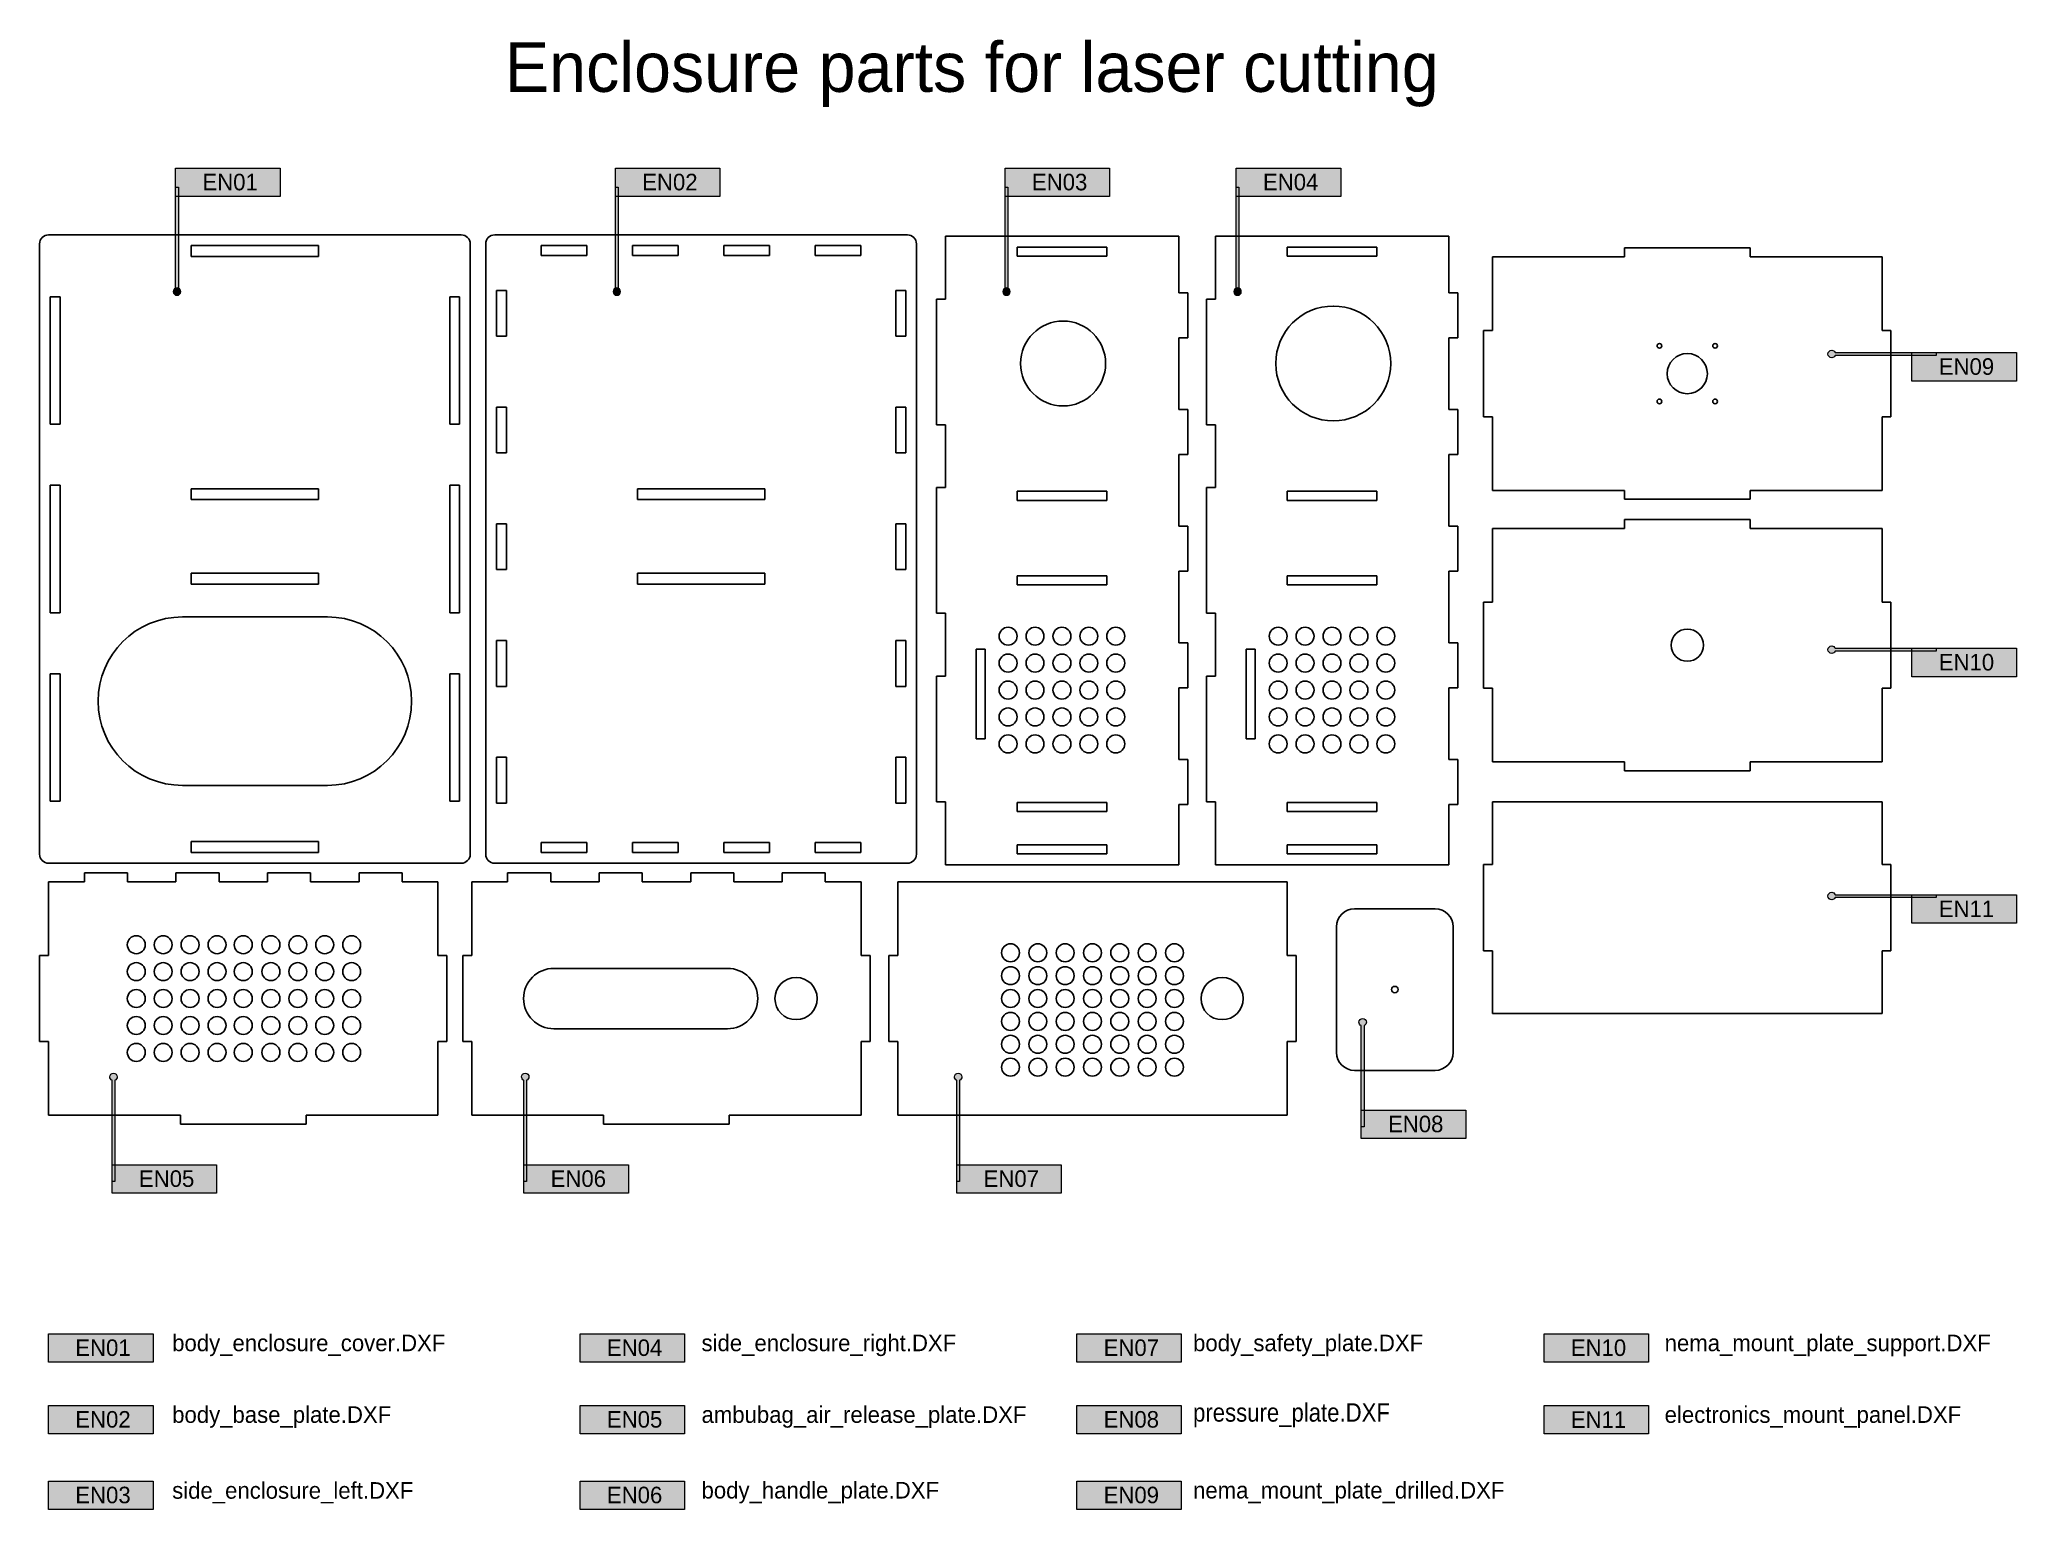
# Model space of a CAD drawing. Header units: millimetres. Extents: x -19 to 1971, y -336 to 654.
# Drawn here: x -19.1 to 338.8, y -335.9 to -69.8 of the extents above; entities that cross this region are included whole.
import ezdxf

# ---------------------------------------------------------------- set-up
doc = ezdxf.new("R2010")
doc.units = ezdxf.units.MM
doc.header["$MEASUREMENT"] = 0
doc.layers.add('Layer 1', color=7, linetype='Continuous')

msp = doc.modelspace()

# ---------------------------------------------------------------- texts
at = {"layer": 'Layer 1', "color": 250, "true_color": 0x1c1c1b, "insert": (65.14, -82.01), "char_height": 8.9916, "attachment_point": 7}
msp.add_mtext('\\fMyriad Pro|b0|i0|c0|p34;\\W1;Enclosure parts for laser cutting', dxfattribs=at)
at = {"layer": 'Layer 1', "color": 251, "true_color": 0x575756, "attachment_point": 7}
for s, insert, char_height in [('\\fMyriad Pro|b0|i0|c0|p34;\\W1;body_enclosure_cover.DXF', (4.91, -308.13), 2.9972), ('\\fMyriad Pro|b0|i0|c0|p34;\\W1;side_enclosure_right.DXF', (100.75, -308.13), 2.9972), ('\\fMyriad Pro|b0|i0|c0|p34;\\W1;body_safety_plate.DXF', (189.74, -308.13), 2.9972), ('\\fMyriad Pro|b0|i0|c0|p34;\\W1;nema_mount_plate_support.DXF', (275.12, -308.13), 2.9972), ('\\fMyriad Pro|b0|i0|c0|p34;\\W1;body_base_plate.DXF', (4.91, -321.1), 2.9972), ('\\fMyriad Pro|b0|i0|c0|p34;\\W1;ambubag_air_release_plate.DXF', (100.75, -321.1), 2.9972), ('\\fMyriad Pro|b0|i0|c0|p34;\\W0.900248;pressure_plate.DXF', (189.74, -320.98), 3.3293), ('\\fMyriad Pro|b0|i0|c0|p34;\\W1;electronics_mount_panel.DXF', (275.12, -321.1), 2.9972), ('\\fMyriad Pro|b0|i0|c0|p34;\\W1;side_enclosure_left.DXF', (4.91, -334.79), 2.9972), ('\\fMyriad Pro|b0|i0|c0|p34;\\W1;body_handle_plate.DXF', (100.75, -334.79), 2.9972), ('\\fMyriad Pro|b0|i0|c0|p34;\\W1;nema_mount_plate_drilled.DXF', (189.74, -334.79), 2.9972)]:
    msp.add_mtext(s, dxfattribs=dict(at, insert=insert, char_height=char_height))
at = {"layer": 'Layer 1', "color": 18, "true_color": 0x000000, "char_height": 2.9972, "attachment_point": 7}
for s, insert in [('\\fMyriad Pro|b0|i0|c0|p34;\\W1;EN01', (-12.63, -308.13)), ('\\fMyriad Pro|b0|i0|c0|p34;\\W1;EN04', (83.62, -308.13)), ('\\fMyriad Pro|b0|i0|c0|p34;\\W1;EN07', (173.55, -308.13)), ('\\fMyriad Pro|b0|i0|c0|p34;\\W1;EN10', (258.13, -308.13)), ('\\fMyriad Pro|b0|i0|c0|p34;\\W1;EN02', (-12.63, -321.1)), ('\\fMyriad Pro|b0|i0|c0|p34;\\W1;EN05', (83.62, -321.1)), ('\\fMyriad Pro|b0|i0|c0|p34;\\W1;EN08', (173.55, -321.1)), ('\\fMyriad Pro|b0|i0|c0|p34;\\W1;EN11', (258.13, -321.1)), ('\\fMyriad Pro|b0|i0|c0|p34;\\W1;EN03', (-12.63, -334.79)), ('\\fMyriad Pro|b0|i0|c0|p34;\\W1;EN06', (83.62, -334.79)), ('\\fMyriad Pro|b0|i0|c0|p34;\\W1;EN09', (173.55, -334.79))]:
    msp.add_mtext(s, dxfattribs=dict(at, insert=insert))

# ---------------------------------------------------------------- blocks, each defined once
blk = doc.blocks.new('block 564')
at = {"layer": 'Layer 1', "color": 7, "lineweight": 25, "true_color": 0xffffff}
blk.add_open_spline([(26.03, -243.4), (26.03, -242.5), (26.76, -241.77), (27.66, -241.77), (28.55, -241.77), (29.28, -242.5), (29.28, -243.4), (29.28, -244.3), (28.55, -245.02), (27.66, -245.02), (26.76, -245.02), (26.03, -244.3), (26.03, -243.4), (26.03, -243.4), (26.03, -243.4), (26.03, -243.4)], degree=3, knots=[0, 0, 0, 0, 1, 1, 1, 2, 2, 2, 3, 3, 3, 4, 4, 4, 5, 5, 5, 5], dxfattribs=at)
blk = doc.blocks.new('block 565')
at = {"layer": 'Layer 1', "color": 7, "lineweight": 25, "true_color": 0xffffff}
blk.add_open_spline([(21.16, -243.4), (21.16, -242.5), (21.88, -241.77), (22.78, -241.77), (23.68, -241.77), (24.41, -242.5), (24.41, -243.4), (24.41, -244.3), (23.68, -245.02), (22.78, -245.02), (21.88, -245.02), (21.16, -244.3), (21.16, -243.4), (21.16, -243.4), (21.16, -243.4), (21.16, -243.4)], degree=3, knots=[0, 0, 0, 0, 1, 1, 1, 2, 2, 2, 3, 3, 3, 4, 4, 4, 5, 5, 5, 5], dxfattribs=at)
blk = doc.blocks.new('block 566')
at = {"layer": 'Layer 1', "color": 7, "lineweight": 25, "true_color": 0xffffff}
blk.add_open_spline([(16.15, -243.4), (16.15, -242.5), (16.88, -241.77), (17.78, -241.77), (18.67, -241.77), (19.4, -242.5), (19.4, -243.4), (19.4, -244.3), (18.67, -245.02), (17.78, -245.02), (16.88, -245.02), (16.15, -244.3), (16.15, -243.4), (16.15, -243.4), (16.15, -243.4), (16.15, -243.4)], degree=3, knots=[0, 0, 0, 0, 1, 1, 1, 2, 2, 2, 3, 3, 3, 4, 4, 4, 5, 5, 5, 5], dxfattribs=at)
blk = doc.blocks.new('block 567')
at = {"layer": 'Layer 1', "color": 7, "lineweight": 25, "true_color": 0xffffff}
blk.add_open_spline([(11.41, -243.4), (11.41, -242.5), (12.14, -241.77), (13.03, -241.77), (13.93, -241.77), (14.66, -242.5), (14.66, -243.4), (14.66, -244.3), (13.93, -245.02), (13.03, -245.02), (12.14, -245.02), (11.41, -244.3), (11.41, -243.4), (11.41, -243.4), (11.41, -243.4), (11.41, -243.4)], degree=3, knots=[0, 0, 0, 0, 1, 1, 1, 2, 2, 2, 3, 3, 3, 4, 4, 4, 5, 5, 5, 5], dxfattribs=at)
blk = doc.blocks.new('block 568')
at = {"layer": 'Layer 1', "color": 7, "lineweight": 25, "true_color": 0xffffff}
blk.add_open_spline([(35.78, -248.27), (35.78, -247.38), (36.51, -246.65), (37.4, -246.65), (38.3, -246.65), (39.03, -247.38), (39.03, -248.27), (39.03, -249.17), (38.3, -249.9), (37.4, -249.9), (36.51, -249.9), (35.78, -249.17), (35.78, -248.27), (35.78, -248.27), (35.78, -248.27), (35.78, -248.27)], degree=3, knots=[0, 0, 0, 0, 1, 1, 1, 2, 2, 2, 3, 3, 3, 4, 4, 4, 5, 5, 5, 5], dxfattribs=at)
blk = doc.blocks.new('block 569')
at = {"layer": 'Layer 1', "color": 7, "lineweight": 25, "true_color": 0xffffff}
blk.add_open_spline([(-3.21, -243.4), (-3.21, -242.5), (-2.49, -241.77), (-1.59, -241.77), (-0.69, -241.77), (0.04, -242.5), (0.04, -243.4), (0.04, -244.3), (-0.69, -245.02), (-1.59, -245.02), (-2.49, -245.02), (-3.21, -244.3), (-3.21, -243.4), (-3.21, -243.4), (-3.21, -243.4), (-3.21, -243.4)], degree=3, knots=[0, 0, 0, 0, 1, 1, 1, 2, 2, 2, 3, 3, 3, 4, 4, 4, 5, 5, 5, 5], dxfattribs=at)
blk = doc.blocks.new('block 570')
at = {"layer": 'Layer 1', "color": 7, "lineweight": 25, "true_color": 0xffffff}
blk.add_open_spline([(1.66, -243.4), (1.66, -242.5), (2.39, -241.77), (3.28, -241.77), (4.18, -241.77), (4.91, -242.5), (4.91, -243.4), (4.91, -244.3), (4.18, -245.02), (3.28, -245.02), (2.39, -245.02), (1.66, -244.3), (1.66, -243.4), (1.66, -243.4), (1.66, -243.4), (1.66, -243.4)], degree=3, knots=[0, 0, 0, 0, 1, 1, 1, 2, 2, 2, 3, 3, 3, 4, 4, 4, 5, 5, 5, 5], dxfattribs=at)
blk = doc.blocks.new('block 571')
at = {"layer": 'Layer 1', "color": 7, "lineweight": 25, "true_color": 0xffffff}
blk.add_open_spline([(6.53, -243.4), (6.53, -242.5), (7.26, -241.77), (8.16, -241.77), (9.06, -241.77), (9.78, -242.5), (9.78, -243.4), (9.78, -244.3), (9.06, -245.02), (8.16, -245.02), (7.26, -245.02), (6.53, -244.3), (6.53, -243.4), (6.53, -243.4), (6.53, -243.4), (6.53, -243.4)], degree=3, knots=[0, 0, 0, 0, 1, 1, 1, 2, 2, 2, 3, 3, 3, 4, 4, 4, 5, 5, 5, 5], dxfattribs=at)
blk = doc.blocks.new('block 572')
at = {"layer": 'Layer 1', "color": 7, "lineweight": 25, "true_color": 0xffffff}
blk.add_open_spline([(21.16, -238.52), (21.16, -237.63), (21.88, -236.9), (22.78, -236.9), (23.68, -236.9), (24.41, -237.63), (24.41, -238.52), (24.41, -239.42), (23.68, -240.15), (22.78, -240.15), (21.88, -240.15), (21.16, -239.42), (21.16, -238.52), (21.16, -238.52), (21.16, -238.52), (21.16, -238.52)], degree=3, knots=[0, 0, 0, 0, 1, 1, 1, 2, 2, 2, 3, 3, 3, 4, 4, 4, 5, 5, 5, 5], dxfattribs=at)
blk = doc.blocks.new('block 573')
at = {"layer": 'Layer 1', "color": 7, "lineweight": 25, "true_color": 0xffffff}
blk.add_open_spline([(16.15, -238.52), (16.15, -237.63), (16.88, -236.9), (17.78, -236.9), (18.67, -236.9), (19.4, -237.63), (19.4, -238.52), (19.4, -239.42), (18.67, -240.15), (17.78, -240.15), (16.88, -240.15), (16.15, -239.42), (16.15, -238.52), (16.15, -238.52), (16.15, -238.52), (16.15, -238.52)], degree=3, knots=[0, 0, 0, 0, 1, 1, 1, 2, 2, 2, 3, 3, 3, 4, 4, 4, 5, 5, 5, 5], dxfattribs=at)
blk = doc.blocks.new('block 574')
at = {"layer": 'Layer 1', "color": 7, "lineweight": 25, "true_color": 0xffffff}
blk.add_open_spline([(11.41, -238.52), (11.41, -237.63), (12.14, -236.9), (13.03, -236.9), (13.93, -236.9), (14.66, -237.63), (14.66, -238.52), (14.66, -239.42), (13.93, -240.15), (13.03, -240.15), (12.14, -240.15), (11.41, -239.42), (11.41, -238.52), (11.41, -238.52), (11.41, -238.52), (11.41, -238.52)], degree=3, knots=[0, 0, 0, 0, 1, 1, 1, 2, 2, 2, 3, 3, 3, 4, 4, 4, 5, 5, 5, 5], dxfattribs=at)
blk = doc.blocks.new('block 575')
at = {"layer": 'Layer 1', "color": 7, "lineweight": 25, "true_color": 0xffffff}
blk.add_open_spline([(6.53, -238.52), (6.53, -237.63), (7.26, -236.9), (8.16, -236.9), (9.06, -236.9), (9.78, -237.63), (9.78, -238.52), (9.78, -239.42), (9.06, -240.15), (8.16, -240.15), (7.26, -240.15), (6.53, -239.42), (6.53, -238.52), (6.53, -238.52), (6.53, -238.52), (6.53, -238.52)], degree=3, knots=[0, 0, 0, 0, 1, 1, 1, 2, 2, 2, 3, 3, 3, 4, 4, 4, 5, 5, 5, 5], dxfattribs=at)
blk = doc.blocks.new('block 576')
at = {"layer": 'Layer 1', "color": 7, "lineweight": 25, "true_color": 0xffffff}
blk.add_open_spline([(1.66, -238.52), (1.66, -237.63), (2.39, -236.9), (3.28, -236.9), (4.18, -236.9), (4.91, -237.63), (4.91, -238.52), (4.91, -239.42), (4.18, -240.15), (3.28, -240.15), (2.39, -240.15), (1.66, -239.42), (1.66, -238.52), (1.66, -238.52), (1.66, -238.52), (1.66, -238.52)], degree=3, knots=[0, 0, 0, 0, 1, 1, 1, 2, 2, 2, 3, 3, 3, 4, 4, 4, 5, 5, 5, 5], dxfattribs=at)
blk = doc.blocks.new('block 577')
at = {"layer": 'Layer 1', "color": 7, "lineweight": 25, "true_color": 0xffffff}
blk.add_open_spline([(-3.21, -238.52), (-3.21, -237.63), (-2.49, -236.9), (-1.59, -236.9), (-0.69, -236.9), (0.04, -237.63), (0.04, -238.52), (0.04, -239.42), (-0.69, -240.15), (-1.59, -240.15), (-2.49, -240.15), (-3.21, -239.42), (-3.21, -238.52), (-3.21, -238.52), (-3.21, -238.52), (-3.21, -238.52)], degree=3, knots=[0, 0, 0, 0, 1, 1, 1, 2, 2, 2, 3, 3, 3, 4, 4, 4, 5, 5, 5, 5], dxfattribs=at)
blk = doc.blocks.new('block 578')
at = {"layer": 'Layer 1', "color": 7, "lineweight": 25, "true_color": 0xffffff}
blk.add_open_spline([(35.78, -243.4), (35.78, -242.5), (36.51, -241.77), (37.4, -241.77), (38.3, -241.77), (39.03, -242.5), (39.03, -243.4), (39.03, -244.3), (38.3, -245.02), (37.4, -245.02), (36.51, -245.02), (35.78, -244.3), (35.78, -243.4), (35.78, -243.4), (35.78, -243.4), (35.78, -243.4)], degree=3, knots=[0, 0, 0, 0, 1, 1, 1, 2, 2, 2, 3, 3, 3, 4, 4, 4, 5, 5, 5, 5], dxfattribs=at)
blk = doc.blocks.new('block 579')
at = {"layer": 'Layer 1', "color": 7, "lineweight": 25, "true_color": 0xffffff}
blk.add_open_spline([(30.9, -243.4), (30.9, -242.5), (31.63, -241.77), (32.53, -241.77), (33.43, -241.77), (34.15, -242.5), (34.15, -243.4), (34.15, -244.3), (33.43, -245.02), (32.53, -245.02), (31.63, -245.02), (30.9, -244.3), (30.9, -243.4), (30.9, -243.4), (30.9, -243.4), (30.9, -243.4)], degree=3, knots=[0, 0, 0, 0, 1, 1, 1, 2, 2, 2, 3, 3, 3, 4, 4, 4, 5, 5, 5, 5], dxfattribs=at)
blk = doc.blocks.new('block 580')
at = {"layer": 'Layer 1', "color": 7, "lineweight": 25, "true_color": 0xffffff}
blk.add_open_spline([(30.9, -248.27), (30.9, -247.38), (31.63, -246.65), (32.53, -246.65), (33.43, -246.65), (34.15, -247.38), (34.15, -248.27), (34.15, -249.17), (33.43, -249.9), (32.53, -249.9), (31.63, -249.9), (30.9, -249.17), (30.9, -248.27), (30.9, -248.27), (30.9, -248.27), (30.9, -248.27)], degree=3, knots=[0, 0, 0, 0, 1, 1, 1, 2, 2, 2, 3, 3, 3, 4, 4, 4, 5, 5, 5, 5], dxfattribs=at)
blk = doc.blocks.new('block 581')
at = {"layer": 'Layer 1', "color": 7, "lineweight": 25, "true_color": 0xffffff}
blk.add_open_spline([(26.03, -248.27), (26.03, -247.38), (26.76, -246.65), (27.66, -246.65), (28.55, -246.65), (29.28, -247.38), (29.28, -248.27), (29.28, -249.17), (28.55, -249.9), (27.66, -249.9), (26.76, -249.9), (26.03, -249.17), (26.03, -248.27), (26.03, -248.27), (26.03, -248.27), (26.03, -248.27)], degree=3, knots=[0, 0, 0, 0, 1, 1, 1, 2, 2, 2, 3, 3, 3, 4, 4, 4, 5, 5, 5, 5], dxfattribs=at)
blk = doc.blocks.new('block 582')
at = {"layer": 'Layer 1', "color": 7, "lineweight": 25, "true_color": 0xffffff}
blk.add_open_spline([(21.16, -248.27), (21.16, -247.38), (21.88, -246.65), (22.78, -246.65), (23.68, -246.65), (24.41, -247.38), (24.41, -248.27), (24.41, -249.17), (23.68, -249.9), (22.78, -249.9), (21.88, -249.9), (21.16, -249.17), (21.16, -248.27), (21.16, -248.27), (21.16, -248.27), (21.16, -248.27)], degree=3, knots=[0, 0, 0, 0, 1, 1, 1, 2, 2, 2, 3, 3, 3, 4, 4, 4, 5, 5, 5, 5], dxfattribs=at)
blk = doc.blocks.new('block 583')
at = {"layer": 'Layer 1', "color": 7, "lineweight": 25, "true_color": 0xffffff}
blk.add_open_spline([(16.15, -248.27), (16.15, -247.38), (16.88, -246.65), (17.78, -246.65), (18.67, -246.65), (19.4, -247.38), (19.4, -248.27), (19.4, -249.17), (18.67, -249.9), (17.78, -249.9), (16.88, -249.9), (16.15, -249.17), (16.15, -248.27), (16.15, -248.27), (16.15, -248.27), (16.15, -248.27)], degree=3, knots=[0, 0, 0, 0, 1, 1, 1, 2, 2, 2, 3, 3, 3, 4, 4, 4, 5, 5, 5, 5], dxfattribs=at)
blk = doc.blocks.new('block 584')
at = {"layer": 'Layer 1', "color": 7, "lineweight": 25, "true_color": 0xffffff}
blk.add_open_spline([(11.41, -248.27), (11.41, -247.38), (12.14, -246.65), (13.03, -246.65), (13.93, -246.65), (14.66, -247.38), (14.66, -248.27), (14.66, -249.17), (13.93, -249.9), (13.03, -249.9), (12.14, -249.9), (11.41, -249.17), (11.41, -248.27), (11.41, -248.27), (11.41, -248.27), (11.41, -248.27)], degree=3, knots=[0, 0, 0, 0, 1, 1, 1, 2, 2, 2, 3, 3, 3, 4, 4, 4, 5, 5, 5, 5], dxfattribs=at)
blk = doc.blocks.new('block 585')
at = {"layer": 'Layer 1', "color": 7, "lineweight": 25, "true_color": 0xffffff}
blk.add_open_spline([(6.53, -248.27), (6.53, -247.38), (7.26, -246.65), (8.16, -246.65), (9.06, -246.65), (9.78, -247.38), (9.78, -248.27), (9.78, -249.17), (9.06, -249.9), (8.16, -249.9), (7.26, -249.9), (6.53, -249.17), (6.53, -248.27), (6.53, -248.27), (6.53, -248.27), (6.53, -248.27)], degree=3, knots=[0, 0, 0, 0, 1, 1, 1, 2, 2, 2, 3, 3, 3, 4, 4, 4, 5, 5, 5, 5], dxfattribs=at)
blk = doc.blocks.new('block 586')
at = {"layer": 'Layer 1', "color": 7, "lineweight": 25, "true_color": 0xffffff}
blk.add_open_spline([(1.66, -248.27), (1.66, -247.38), (2.39, -246.65), (3.28, -246.65), (4.18, -246.65), (4.91, -247.38), (4.91, -248.27), (4.91, -249.17), (4.18, -249.9), (3.28, -249.9), (2.39, -249.9), (1.66, -249.17), (1.66, -248.27), (1.66, -248.27), (1.66, -248.27), (1.66, -248.27)], degree=3, knots=[0, 0, 0, 0, 1, 1, 1, 2, 2, 2, 3, 3, 3, 4, 4, 4, 5, 5, 5, 5], dxfattribs=at)
blk = doc.blocks.new('block 587')
at = {"layer": 'Layer 1', "color": 7, "lineweight": 25, "true_color": 0xffffff}
blk.add_open_spline([(-3.21, -248.27), (-3.21, -247.38), (-2.49, -246.65), (-1.59, -246.65), (-0.69, -246.65), (0.04, -247.38), (0.04, -248.27), (0.04, -249.17), (-0.69, -249.9), (-1.59, -249.9), (-2.49, -249.9), (-3.21, -249.17), (-3.21, -248.27), (-3.21, -248.27), (-3.21, -248.27), (-3.21, -248.27)], degree=3, knots=[0, 0, 0, 0, 1, 1, 1, 2, 2, 2, 3, 3, 3, 4, 4, 4, 5, 5, 5, 5], dxfattribs=at)
blk = doc.blocks.new('block 588')
at = {"layer": 'Layer 1', "color": 7, "lineweight": 25, "true_color": 0xffffff}
blk.add_open_spline([(35.78, -253.15), (35.78, -252.25), (36.51, -251.52), (37.4, -251.52), (38.3, -251.52), (39.03, -252.25), (39.03, -253.15), (39.03, -254.04), (38.3, -254.77), (37.4, -254.77), (36.51, -254.77), (35.78, -254.04), (35.78, -253.15), (35.78, -253.15), (35.78, -253.15), (35.78, -253.15)], degree=3, knots=[0, 0, 0, 0, 1, 1, 1, 2, 2, 2, 3, 3, 3, 4, 4, 4, 5, 5, 5, 5], dxfattribs=at)
blk = doc.blocks.new('block 589')
at = {"layer": 'Layer 1', "color": 7, "lineweight": 25, "true_color": 0xffffff}
blk.add_open_spline([(30.9, -253.15), (30.9, -252.25), (31.63, -251.52), (32.53, -251.52), (33.43, -251.52), (34.15, -252.25), (34.15, -253.15), (34.15, -254.04), (33.43, -254.77), (32.53, -254.77), (31.63, -254.77), (30.9, -254.04), (30.9, -253.15), (30.9, -253.15), (30.9, -253.15), (30.9, -253.15)], degree=3, knots=[0, 0, 0, 0, 1, 1, 1, 2, 2, 2, 3, 3, 3, 4, 4, 4, 5, 5, 5, 5], dxfattribs=at)
blk = doc.blocks.new('block 590')
at = {"layer": 'Layer 1', "color": 7, "lineweight": 25, "true_color": 0xffffff}
blk.add_open_spline([(26.03, -253.15), (26.03, -252.25), (26.76, -251.52), (27.66, -251.52), (28.55, -251.52), (29.28, -252.25), (29.28, -253.15), (29.28, -254.04), (28.55, -254.77), (27.66, -254.77), (26.76, -254.77), (26.03, -254.04), (26.03, -253.15), (26.03, -253.15), (26.03, -253.15), (26.03, -253.15)], degree=3, knots=[0, 0, 0, 0, 1, 1, 1, 2, 2, 2, 3, 3, 3, 4, 4, 4, 5, 5, 5, 5], dxfattribs=at)
blk = doc.blocks.new('block 591')
at = {"layer": 'Layer 1', "color": 7, "lineweight": 25, "true_color": 0xffffff}
blk.add_open_spline([(21.16, -253.15), (21.16, -252.25), (21.88, -251.52), (22.78, -251.52), (23.68, -251.52), (24.41, -252.25), (24.41, -253.15), (24.41, -254.04), (23.68, -254.77), (22.78, -254.77), (21.88, -254.77), (21.16, -254.04), (21.16, -253.15), (21.16, -253.15), (21.16, -253.15), (21.16, -253.15)], degree=3, knots=[0, 0, 0, 0, 1, 1, 1, 2, 2, 2, 3, 3, 3, 4, 4, 4, 5, 5, 5, 5], dxfattribs=at)
blk = doc.blocks.new('block 592')
at = {"layer": 'Layer 1', "color": 7, "lineweight": 25, "true_color": 0xffffff}
blk.add_open_spline([(16.15, -253.15), (16.15, -252.25), (16.88, -251.52), (17.78, -251.52), (18.67, -251.52), (19.4, -252.25), (19.4, -253.15), (19.4, -254.04), (18.67, -254.77), (17.78, -254.77), (16.88, -254.77), (16.15, -254.04), (16.15, -253.15), (16.15, -253.15), (16.15, -253.15), (16.15, -253.15)], degree=3, knots=[0, 0, 0, 0, 1, 1, 1, 2, 2, 2, 3, 3, 3, 4, 4, 4, 5, 5, 5, 5], dxfattribs=at)
blk = doc.blocks.new('block 593')
at = {"layer": 'Layer 1', "color": 7, "lineweight": 25, "true_color": 0xffffff}
blk.add_open_spline([(11.41, -253.15), (11.41, -252.25), (12.14, -251.52), (13.03, -251.52), (13.93, -251.52), (14.66, -252.25), (14.66, -253.15), (14.66, -254.04), (13.93, -254.77), (13.03, -254.77), (12.14, -254.77), (11.41, -254.04), (11.41, -253.15), (11.41, -253.15), (11.41, -253.15), (11.41, -253.15)], degree=3, knots=[0, 0, 0, 0, 1, 1, 1, 2, 2, 2, 3, 3, 3, 4, 4, 4, 5, 5, 5, 5], dxfattribs=at)
blk = doc.blocks.new('block 594')
at = {"layer": 'Layer 1', "color": 7, "lineweight": 25, "true_color": 0xffffff}
blk.add_open_spline([(6.53, -253.15), (6.53, -252.25), (7.26, -251.52), (8.16, -251.52), (9.06, -251.52), (9.78, -252.25), (9.78, -253.15), (9.78, -254.04), (9.06, -254.77), (8.16, -254.77), (7.26, -254.77), (6.53, -254.04), (6.53, -253.15), (6.53, -253.15), (6.53, -253.15), (6.53, -253.15)], degree=3, knots=[0, 0, 0, 0, 1, 1, 1, 2, 2, 2, 3, 3, 3, 4, 4, 4, 5, 5, 5, 5], dxfattribs=at)
blk = doc.blocks.new('block 595')
at = {"layer": 'Layer 1', "color": 7, "lineweight": 25, "true_color": 0xffffff}
blk.add_open_spline([(1.66, -253.15), (1.66, -252.25), (2.39, -251.52), (3.28, -251.52), (4.18, -251.52), (4.91, -252.25), (4.91, -253.15), (4.91, -254.04), (4.18, -254.77), (3.28, -254.77), (2.39, -254.77), (1.66, -254.04), (1.66, -253.15), (1.66, -253.15), (1.66, -253.15), (1.66, -253.15)], degree=3, knots=[0, 0, 0, 0, 1, 1, 1, 2, 2, 2, 3, 3, 3, 4, 4, 4, 5, 5, 5, 5], dxfattribs=at)
blk = doc.blocks.new('block 596')
at = {"layer": 'Layer 1', "color": 7, "lineweight": 25, "true_color": 0xffffff}
blk.add_open_spline([(35.78, -233.65), (35.78, -232.75), (36.51, -232.03), (37.4, -232.03), (38.3, -232.03), (39.03, -232.75), (39.03, -233.65), (39.03, -234.55), (38.3, -235.28), (37.4, -235.28), (36.51, -235.28), (35.78, -234.55), (35.78, -233.65), (35.78, -233.65), (35.78, -233.65), (35.78, -233.65)], degree=3, knots=[0, 0, 0, 0, 1, 1, 1, 2, 2, 2, 3, 3, 3, 4, 4, 4, 5, 5, 5, 5], dxfattribs=at)
blk = doc.blocks.new('block 597')
at = {"layer": 'Layer 1', "color": 7, "lineweight": 25, "true_color": 0xffffff}
blk.add_open_spline([(30.9, -233.65), (30.9, -232.75), (31.63, -232.03), (32.53, -232.03), (33.43, -232.03), (34.15, -232.75), (34.15, -233.65), (34.15, -234.55), (33.43, -235.28), (32.53, -235.28), (31.63, -235.28), (30.9, -234.55), (30.9, -233.65), (30.9, -233.65), (30.9, -233.65), (30.9, -233.65)], degree=3, knots=[0, 0, 0, 0, 1, 1, 1, 2, 2, 2, 3, 3, 3, 4, 4, 4, 5, 5, 5, 5], dxfattribs=at)
blk = doc.blocks.new('block 598')
at = {"layer": 'Layer 1', "color": 7, "lineweight": 25, "true_color": 0xffffff}
blk.add_open_spline([(26.03, -233.65), (26.03, -232.75), (26.76, -232.03), (27.66, -232.03), (28.55, -232.03), (29.28, -232.75), (29.28, -233.65), (29.28, -234.55), (28.55, -235.28), (27.66, -235.28), (26.76, -235.28), (26.03, -234.55), (26.03, -233.65), (26.03, -233.65), (26.03, -233.65), (26.03, -233.65)], degree=3, knots=[0, 0, 0, 0, 1, 1, 1, 2, 2, 2, 3, 3, 3, 4, 4, 4, 5, 5, 5, 5], dxfattribs=at)
blk = doc.blocks.new('block 599')
at = {"layer": 'Layer 1', "color": 7, "lineweight": 25, "true_color": 0xffffff}
blk.add_open_spline([(21.16, -233.65), (21.16, -232.75), (21.88, -232.03), (22.78, -232.03), (23.68, -232.03), (24.41, -232.75), (24.41, -233.65), (24.41, -234.55), (23.68, -235.28), (22.78, -235.28), (21.88, -235.28), (21.16, -234.55), (21.16, -233.65), (21.16, -233.65), (21.16, -233.65), (21.16, -233.65)], degree=3, knots=[0, 0, 0, 0, 1, 1, 1, 2, 2, 2, 3, 3, 3, 4, 4, 4, 5, 5, 5, 5], dxfattribs=at)
blk = doc.blocks.new('block 600')
at = {"layer": 'Layer 1', "color": 7, "lineweight": 25, "true_color": 0xffffff}
blk.add_open_spline([(-3.21, -233.65), (-3.21, -232.75), (-2.49, -232.03), (-1.59, -232.03), (-0.69, -232.03), (0.04, -232.75), (0.04, -233.65), (0.04, -234.55), (-0.69, -235.28), (-1.59, -235.28), (-2.49, -235.28), (-3.21, -234.55), (-3.21, -233.65), (-3.21, -233.65), (-3.21, -233.65), (-3.21, -233.65)], degree=3, knots=[0, 0, 0, 0, 1, 1, 1, 2, 2, 2, 3, 3, 3, 4, 4, 4, 5, 5, 5, 5], dxfattribs=at)
blk = doc.blocks.new('block 601')
at = {"layer": 'Layer 1', "color": 7, "lineweight": 25, "true_color": 0xffffff}
blk.add_open_spline([(35.78, -238.52), (35.78, -237.63), (36.51, -236.9), (37.4, -236.9), (38.3, -236.9), (39.03, -237.63), (39.03, -238.52), (39.03, -239.42), (38.3, -240.15), (37.4, -240.15), (36.51, -240.15), (35.78, -239.42), (35.78, -238.52), (35.78, -238.52), (35.78, -238.52), (35.78, -238.52)], degree=3, knots=[0, 0, 0, 0, 1, 1, 1, 2, 2, 2, 3, 3, 3, 4, 4, 4, 5, 5, 5, 5], dxfattribs=at)
blk = doc.blocks.new('block 602')
at = {"layer": 'Layer 1', "color": 7, "lineweight": 25, "true_color": 0xffffff}
blk.add_open_spline([(30.9, -238.52), (30.9, -237.63), (31.63, -236.9), (32.53, -236.9), (33.43, -236.9), (34.15, -237.63), (34.15, -238.52), (34.15, -239.42), (33.43, -240.15), (32.53, -240.15), (31.63, -240.15), (30.9, -239.42), (30.9, -238.52), (30.9, -238.52), (30.9, -238.52), (30.9, -238.52)], degree=3, knots=[0, 0, 0, 0, 1, 1, 1, 2, 2, 2, 3, 3, 3, 4, 4, 4, 5, 5, 5, 5], dxfattribs=at)
blk = doc.blocks.new('block 603')
at = {"layer": 'Layer 1', "color": 7, "lineweight": 25, "true_color": 0xffffff}
blk.add_open_spline([(26.03, -238.52), (26.03, -237.63), (26.76, -236.9), (27.66, -236.9), (28.55, -236.9), (29.28, -237.63), (29.28, -238.52), (29.28, -239.42), (28.55, -240.15), (27.66, -240.15), (26.76, -240.15), (26.03, -239.42), (26.03, -238.52), (26.03, -238.52), (26.03, -238.52), (26.03, -238.52)], degree=3, knots=[0, 0, 0, 0, 1, 1, 1, 2, 2, 2, 3, 3, 3, 4, 4, 4, 5, 5, 5, 5], dxfattribs=at)
blk = doc.blocks.new('block 604')
at = {"layer": 'Layer 1', "color": 7, "lineweight": 25, "true_color": 0xffffff}
blk.add_open_spline([(1.66, -233.65), (1.66, -232.75), (2.39, -232.03), (3.28, -232.03), (4.18, -232.03), (4.91, -232.75), (4.91, -233.65), (4.91, -234.55), (4.18, -235.28), (3.28, -235.28), (2.39, -235.28), (1.66, -234.55), (1.66, -233.65), (1.66, -233.65), (1.66, -233.65), (1.66, -233.65)], degree=3, knots=[0, 0, 0, 0, 1, 1, 1, 2, 2, 2, 3, 3, 3, 4, 4, 4, 5, 5, 5, 5], dxfattribs=at)
blk = doc.blocks.new('block 605')
at = {"layer": 'Layer 1', "color": 7, "lineweight": 25, "true_color": 0xffffff}
blk.add_open_spline([(6.53, -233.65), (6.53, -232.75), (7.26, -232.03), (8.16, -232.03), (9.06, -232.03), (9.78, -232.75), (9.78, -233.65), (9.78, -234.55), (9.06, -235.28), (8.16, -235.28), (7.26, -235.28), (6.53, -234.55), (6.53, -233.65), (6.53, -233.65), (6.53, -233.65), (6.53, -233.65)], degree=3, knots=[0, 0, 0, 0, 1, 1, 1, 2, 2, 2, 3, 3, 3, 4, 4, 4, 5, 5, 5, 5], dxfattribs=at)
blk = doc.blocks.new('block 606')
at = {"layer": 'Layer 1', "color": 7, "lineweight": 25, "true_color": 0xffffff}
blk.add_open_spline([(11.41, -233.65), (11.41, -232.75), (12.14, -232.03), (13.03, -232.03), (13.93, -232.03), (14.66, -232.75), (14.66, -233.65), (14.66, -234.55), (13.93, -235.28), (13.03, -235.28), (12.14, -235.28), (11.41, -234.55), (11.41, -233.65), (11.41, -233.65), (11.41, -233.65), (11.41, -233.65)], degree=3, knots=[0, 0, 0, 0, 1, 1, 1, 2, 2, 2, 3, 3, 3, 4, 4, 4, 5, 5, 5, 5], dxfattribs=at)
blk = doc.blocks.new('block 607')
at = {"layer": 'Layer 1', "color": 7, "lineweight": 25, "true_color": 0xffffff}
blk.add_open_spline([(16.15, -233.65), (16.15, -232.75), (16.88, -232.03), (17.78, -232.03), (18.67, -232.03), (19.4, -232.75), (19.4, -233.65), (19.4, -234.55), (18.67, -235.28), (17.78, -235.28), (16.88, -235.28), (16.15, -234.55), (16.15, -233.65), (16.15, -233.65), (16.15, -233.65), (16.15, -233.65)], degree=3, knots=[0, 0, 0, 0, 1, 1, 1, 2, 2, 2, 3, 3, 3, 4, 4, 4, 5, 5, 5, 5], dxfattribs=at)
blk = doc.blocks.new('block 608')
at = {"layer": 'Layer 1', "color": 7, "lineweight": 25, "true_color": 0xffffff}
blk.add_open_spline([(-3.21, -253.15), (-3.21, -252.25), (-2.49, -251.52), (-1.59, -251.52), (-0.69, -251.52), (0.04, -252.25), (0.04, -253.15), (0.04, -254.04), (-0.69, -254.77), (-1.59, -254.77), (-2.49, -254.77), (-3.21, -254.04), (-3.21, -253.15), (-3.21, -253.15), (-3.21, -253.15), (-3.21, -253.15)], degree=3, knots=[0, 0, 0, 0, 1, 1, 1, 2, 2, 2, 3, 3, 3, 4, 4, 4, 5, 5, 5, 5], dxfattribs=at)
blk = doc.blocks.new('block 609')
at = {"layer": 'Layer 1', "color": 7, "lineweight": 25, "true_color": 0xffffff}
blk.add_lwpolyline([(-17.48, -222.28), (-17.48, -235.6)], dxfattribs=at)
blk = doc.blocks.new('block 610')
at = {"layer": 'Layer 1', "color": 7, "lineweight": 25, "true_color": 0xffffff}
blk.add_lwpolyline([(-10.98, -222.28), (-17.48, -222.28)], dxfattribs=at)
blk = doc.blocks.new('block 611')
at = {"layer": 'Layer 1', "color": 7, "lineweight": 25, "true_color": 0xffffff}
blk.add_lwpolyline([(-10.98, -220.65), (-10.98, -222.28)], dxfattribs=at)
blk = doc.blocks.new('block 612')
at = {"layer": 'Layer 1', "color": 7, "lineweight": 25, "true_color": 0xffffff}
blk.add_lwpolyline([(-3.18, -220.65), (-10.98, -220.65)], dxfattribs=at)
blk = doc.blocks.new('block 613')
at = {"layer": 'Layer 1', "color": 7, "lineweight": 25, "true_color": 0xffffff}
blk.add_lwpolyline([(-3.18, -220.65), (-3.18, -222.28)], dxfattribs=at)
blk = doc.blocks.new('block 614')
at = {"layer": 'Layer 1', "color": 7, "lineweight": 25, "true_color": 0xffffff}
blk.add_lwpolyline([(5.59, -222.28), (-3.18, -222.28)], dxfattribs=at)
blk = doc.blocks.new('block 615')
at = {"layer": 'Layer 1', "color": 7, "lineweight": 25, "true_color": 0xffffff}
blk.add_lwpolyline([(5.59, -220.65), (5.59, -222.28)], dxfattribs=at)
blk = doc.blocks.new('block 616')
at = {"layer": 'Layer 1', "color": 7, "lineweight": 25, "true_color": 0xffffff}
blk.add_lwpolyline([(13.39, -220.65), (5.59, -220.65)], dxfattribs=at)
blk = doc.blocks.new('block 617')
at = {"layer": 'Layer 1', "color": 7, "lineweight": 25, "true_color": 0xffffff}
blk.add_lwpolyline([(13.39, -220.65), (13.39, -222.28)], dxfattribs=at)
blk = doc.blocks.new('block 618')
at = {"layer": 'Layer 1', "color": 7, "lineweight": 25, "true_color": 0xffffff}
blk.add_lwpolyline([(22.16, -222.28), (13.39, -222.28)], dxfattribs=at)
blk = doc.blocks.new('block 619')
at = {"layer": 'Layer 1', "color": 7, "lineweight": 25, "true_color": 0xffffff}
blk.add_lwpolyline([(22.16, -220.65), (22.16, -222.28)], dxfattribs=at)
blk = doc.blocks.new('block 620')
at = {"layer": 'Layer 1', "color": 7, "lineweight": 25, "true_color": 0xffffff}
blk.add_lwpolyline([(29.96, -220.65), (22.16, -220.65)], dxfattribs=at)
blk = doc.blocks.new('block 621')
at = {"layer": 'Layer 1', "color": 7, "lineweight": 25, "true_color": 0xffffff}
blk.add_lwpolyline([(29.96, -220.65), (29.96, -222.28)], dxfattribs=at)
blk = doc.blocks.new('block 622')
at = {"layer": 'Layer 1', "color": 7, "lineweight": 25, "true_color": 0xffffff}
blk.add_lwpolyline([(38.74, -222.28), (29.96, -222.28)], dxfattribs=at)
blk = doc.blocks.new('block 623')
at = {"layer": 'Layer 1', "color": 7, "lineweight": 25, "true_color": 0xffffff}
blk.add_lwpolyline([(38.74, -220.65), (38.74, -222.28)], dxfattribs=at)
blk = doc.blocks.new('block 624')
at = {"layer": 'Layer 1', "color": 7, "lineweight": 25, "true_color": 0xffffff}
blk.add_lwpolyline([(46.53, -220.65), (38.74, -220.65)], dxfattribs=at)
blk = doc.blocks.new('block 625')
at = {"layer": 'Layer 1', "color": 7, "lineweight": 25, "true_color": 0xffffff}
blk.add_lwpolyline([(46.53, -220.65), (46.53, -222.28)], dxfattribs=at)
blk = doc.blocks.new('block 626')
at = {"layer": 'Layer 1', "color": 7, "lineweight": 25, "true_color": 0xffffff}
blk.add_lwpolyline([(53.03, -222.28), (46.53, -222.28)], dxfattribs=at)
blk = doc.blocks.new('block 627')
at = {"layer": 'Layer 1', "color": 7, "lineweight": 25, "true_color": 0xffffff}
blk.add_lwpolyline([(53.03, -235.6), (53.03, -222.28)], dxfattribs=at)
blk = doc.blocks.new('block 628')
at = {"layer": 'Layer 1', "color": 7, "lineweight": 25, "true_color": 0xffffff}
blk.add_lwpolyline([(54.66, -235.6), (53.03, -235.6)], dxfattribs=at)
blk = doc.blocks.new('block 629')
at = {"layer": 'Layer 1', "color": 7, "lineweight": 25, "true_color": 0xffffff}
blk.add_lwpolyline([(54.66, -251.2), (54.66, -235.6)], dxfattribs=at)
blk = doc.blocks.new('block 630')
at = {"layer": 'Layer 1', "color": 7, "lineweight": 25, "true_color": 0xffffff}
blk.add_lwpolyline([(54.66, -251.2), (53.03, -251.2)], dxfattribs=at)
blk = doc.blocks.new('block 631')
at = {"layer": 'Layer 1', "color": 7, "lineweight": 25, "true_color": 0xffffff}
blk.add_lwpolyline([(53.03, -264.52), (53.03, -251.2)], dxfattribs=at)
blk = doc.blocks.new('block 632')
at = {"layer": 'Layer 1', "color": 7, "lineweight": 25, "true_color": 0xffffff}
blk.add_lwpolyline([(29.15, -264.52), (53.03, -264.52)], dxfattribs=at)
blk = doc.blocks.new('block 633')
at = {"layer": 'Layer 1', "color": 7, "lineweight": 25, "true_color": 0xffffff}
blk.add_lwpolyline([(29.15, -266.14), (29.15, -264.52)], dxfattribs=at)
blk = doc.blocks.new('block 634')
at = {"layer": 'Layer 1', "color": 7, "lineweight": 25, "true_color": 0xffffff}
blk.add_lwpolyline([(6.4, -266.14), (29.15, -266.14)], dxfattribs=at)
blk = doc.blocks.new('block 635')
at = {"layer": 'Layer 1', "color": 7, "lineweight": 25, "true_color": 0xffffff}
blk.add_lwpolyline([(6.4, -266.14), (6.4, -264.52)], dxfattribs=at)
blk = doc.blocks.new('block 636')
at = {"layer": 'Layer 1', "color": 7, "lineweight": 25, "true_color": 0xffffff}
blk.add_lwpolyline([(-17.48, -264.52), (6.4, -264.52)], dxfattribs=at)
blk = doc.blocks.new('block 637')
at = {"layer": 'Layer 1', "color": 7, "lineweight": 25, "true_color": 0xffffff}
blk.add_lwpolyline([(-17.48, -251.2), (-17.48, -264.52)], dxfattribs=at)
blk = doc.blocks.new('block 638')
at = {"layer": 'Layer 1', "color": 7, "lineweight": 25, "true_color": 0xffffff}
blk.add_lwpolyline([(-19.1, -251.2), (-17.48, -251.2)], dxfattribs=at)
blk = doc.blocks.new('block 639')
at = {"layer": 'Layer 1', "color": 7, "lineweight": 25, "true_color": 0xffffff}
blk.add_lwpolyline([(-19.1, -235.6), (-19.1, -251.2)], dxfattribs=at)
blk = doc.blocks.new('block 640')
at = {"layer": 'Layer 1', "color": 7, "lineweight": 25, "true_color": 0xffffff}
blk.add_lwpolyline([(-19.1, -235.6), (-17.48, -235.6)], dxfattribs=at)
blk = doc.blocks.new('block 563')
at = {"layer": 'Layer 1'}
for name in ['block 611', 'block 612', 'block 613', 'block 615', 'block 616', 'block 617', 'block 619', 'block 620', 'block 621', 'block 623', 'block 624', 'block 625', 'block 609', 'block 610', 'block 614', 'block 618', 'block 622', 'block 626', 'block 627', 'block 600', 'block 604', 'block 605', 'block 606', 'block 607', 'block 599', 'block 598', 'block 597', 'block 596', 'block 639', 'block 640', 'block 628', 'block 629', 'block 577', 'block 576', 'block 575', 'block 574', 'block 573', 'block 572', 'block 603', 'block 602', 'block 601', 'block 569', 'block 570', 'block 571', 'block 567', 'block 566', 'block 565', 'block 564', 'block 579', 'block 578', 'block 587', 'block 586', 'block 585', 'block 584', 'block 583', 'block 582', 'block 581', 'block 580', 'block 568', 'block 638', 'block 637', 'block 608', 'block 595', 'block 594', 'block 593', 'block 592', 'block 591', 'block 590', 'block 589', 'block 588', 'block 630', 'block 631', 'block 636', 'block 635', 'block 632', 'block 633', 'block 634']:
    blk.add_blockref(name, (0, 0), dxfattribs=at)
blk = doc.blocks.new('block 642')
at = {"layer": 'Layer 1', "color": 7, "lineweight": 25, "true_color": 0xffffff}
blk.add_lwpolyline([(112.2, -151.15), (112.2, -153.1)], dxfattribs=at)
blk = doc.blocks.new('block 643')
at = {"layer": 'Layer 1', "color": 7, "lineweight": 25, "true_color": 0xffffff}
blk.add_lwpolyline([(89.13, -151.15), (112.2, -151.15)], dxfattribs=at)
blk = doc.blocks.new('block 644')
at = {"layer": 'Layer 1', "color": 7, "lineweight": 25, "true_color": 0xffffff}
blk.add_lwpolyline([(89.13, -153.1), (89.13, -151.15)], dxfattribs=at)
blk = doc.blocks.new('block 645')
at = {"layer": 'Layer 1', "color": 7, "lineweight": 25, "true_color": 0xffffff}
blk.add_lwpolyline([(112.2, -153.1), (89.13, -153.1)], dxfattribs=at)
blk = doc.blocks.new('block 646')
at = {"layer": 'Layer 1', "color": 7, "lineweight": 25, "true_color": 0xffffff}
blk.add_lwpolyline([(89.13, -168.37), (89.13, -166.42)], dxfattribs=at)
blk = doc.blocks.new('block 647')
at = {"layer": 'Layer 1', "color": 7, "lineweight": 25, "true_color": 0xffffff}
blk.add_lwpolyline([(112.2, -168.37), (89.13, -168.37)], dxfattribs=at)
blk = doc.blocks.new('block 648')
at = {"layer": 'Layer 1', "color": 7, "lineweight": 25, "true_color": 0xffffff}
blk.add_lwpolyline([(112.2, -166.42), (112.2, -168.37)], dxfattribs=at)
blk = doc.blocks.new('block 649')
at = {"layer": 'Layer 1', "color": 7, "lineweight": 25, "true_color": 0xffffff}
blk.add_lwpolyline([(89.13, -166.42), (112.2, -166.42)], dxfattribs=at)
blk = doc.blocks.new('block 650')
at = {"layer": 'Layer 1', "color": 7, "lineweight": 25, "true_color": 0xffffff}
blk.add_lwpolyline([(135.92, -199.73), (137.71, -199.73)], dxfattribs=at)
blk = doc.blocks.new('block 651')
at = {"layer": 'Layer 1', "color": 7, "lineweight": 25, "true_color": 0xffffff}
blk.add_lwpolyline([(135.92, -208.02), (135.92, -199.73)], dxfattribs=at)
blk = doc.blocks.new('block 652')
at = {"layer": 'Layer 1', "color": 7, "lineweight": 25, "true_color": 0xffffff}
blk.add_lwpolyline([(135.92, -208.02), (137.71, -208.02)], dxfattribs=at)
blk = doc.blocks.new('block 653')
at = {"layer": 'Layer 1', "color": 7, "lineweight": 25, "true_color": 0xffffff}
blk.add_lwpolyline([(137.71, -208.02), (137.71, -199.73)], dxfattribs=at)
blk = doc.blocks.new('block 654')
at = {"layer": 'Layer 1', "color": 7, "lineweight": 25, "true_color": 0xffffff}
blk.add_lwpolyline([(121.3, -107.12), (129.59, -107.12)], dxfattribs=at)
blk = doc.blocks.new('block 655')
at = {"layer": 'Layer 1', "color": 7, "lineweight": 25, "true_color": 0xffffff}
blk.add_lwpolyline([(121.3, -108.91), (121.3, -107.12)], dxfattribs=at)
blk = doc.blocks.new('block 656')
at = {"layer": 'Layer 1', "color": 7, "lineweight": 25, "true_color": 0xffffff}
blk.add_lwpolyline([(121.3, -108.91), (129.59, -108.91)], dxfattribs=at)
blk = doc.blocks.new('block 657')
at = {"layer": 'Layer 1', "color": 7, "lineweight": 25, "true_color": 0xffffff}
blk.add_lwpolyline([(129.59, -108.91), (129.59, -107.12)], dxfattribs=at)
blk = doc.blocks.new('block 658')
at = {"layer": 'Layer 1', "color": 7, "lineweight": 25, "true_color": 0xffffff}
blk.add_lwpolyline([(135.92, -115.25), (137.71, -115.25)], dxfattribs=at)
blk = doc.blocks.new('block 659')
at = {"layer": 'Layer 1', "color": 7, "lineweight": 25, "true_color": 0xffffff}
blk.add_lwpolyline([(135.92, -123.53), (135.92, -115.25)], dxfattribs=at)
blk = doc.blocks.new('block 660')
at = {"layer": 'Layer 1', "color": 7, "lineweight": 25, "true_color": 0xffffff}
blk.add_lwpolyline([(135.92, -123.53), (137.71, -123.53)], dxfattribs=at)
blk = doc.blocks.new('block 661')
at = {"layer": 'Layer 1', "color": 7, "lineweight": 25, "true_color": 0xffffff}
blk.add_lwpolyline([(137.71, -115.25), (137.71, -123.53)], dxfattribs=at)
blk = doc.blocks.new('block 662')
at = {"layer": 'Layer 1', "color": 7, "lineweight": 25, "true_color": 0xffffff}
blk.add_lwpolyline([(139.66, -217.28), (139.66, -106.8)], dxfattribs=at)
blk = doc.blocks.new('block 663')
at = {"layer": 'Layer 1', "color": 7, "lineweight": 25, "true_color": 0xffffff}
blk.add_open_spline([(138.03, -218.9), (138.93, -218.9), (139.66, -218.17), (139.66, -217.28)], degree=3, dxfattribs=at)
blk = doc.blocks.new('block 664')
at = {"layer": 'Layer 1', "color": 7, "lineweight": 25, "true_color": 0xffffff}
blk.add_lwpolyline([(63.3, -218.9), (138.03, -218.9)], dxfattribs=at)
blk = doc.blocks.new('block 665')
at = {"layer": 'Layer 1', "color": 7, "lineweight": 25, "true_color": 0xffffff}
blk.add_open_spline([(61.67, -217.28), (61.67, -218.17), (62.4, -218.9), (63.3, -218.9)], degree=3, dxfattribs=at)
blk = doc.blocks.new('block 666')
at = {"layer": 'Layer 1', "color": 7, "lineweight": 25, "true_color": 0xffffff}
blk.add_lwpolyline([(61.67, -106.8), (61.67, -217.28)], dxfattribs=at)
blk = doc.blocks.new('block 667')
at = {"layer": 'Layer 1', "color": 7, "lineweight": 25, "true_color": 0xffffff}
blk.add_open_spline([(63.3, -105.17), (62.4, -105.17), (61.67, -105.9), (61.67, -106.8)], degree=3, dxfattribs=at)
blk = doc.blocks.new('block 668')
at = {"layer": 'Layer 1', "color": 7, "lineweight": 25, "true_color": 0xffffff}
blk.add_lwpolyline([(138.03, -105.17), (63.3, -105.17)], dxfattribs=at)
blk = doc.blocks.new('block 669')
at = {"layer": 'Layer 1', "color": 7, "lineweight": 25, "true_color": 0xffffff}
blk.add_open_spline([(139.66, -106.8), (139.66, -105.9), (138.93, -105.17), (138.03, -105.17)], degree=3, dxfattribs=at)
blk = doc.blocks.new('block 670')
at = {"layer": 'Layer 1', "color": 7, "lineweight": 25, "true_color": 0xffffff}
blk.add_lwpolyline([(71.69, -216.95), (79.98, -216.95)], dxfattribs=at)
blk = doc.blocks.new('block 671')
at = {"layer": 'Layer 1', "color": 7, "lineweight": 25, "true_color": 0xffffff}
blk.add_lwpolyline([(79.98, -216.95), (79.98, -215.16)], dxfattribs=at)
blk = doc.blocks.new('block 672')
at = {"layer": 'Layer 1', "color": 7, "lineweight": 25, "true_color": 0xffffff}
blk.add_lwpolyline([(71.69, -215.16), (79.98, -215.16)], dxfattribs=at)
blk = doc.blocks.new('block 673')
at = {"layer": 'Layer 1', "color": 7, "lineweight": 25, "true_color": 0xffffff}
blk.add_lwpolyline([(71.69, -216.95), (71.69, -215.16)], dxfattribs=at)
blk = doc.blocks.new('block 674')
at = {"layer": 'Layer 1', "color": 7, "lineweight": 25, "true_color": 0xffffff}
blk.add_lwpolyline([(63.62, -123.53), (63.62, -115.25)], dxfattribs=at)
blk = doc.blocks.new('block 675')
at = {"layer": 'Layer 1', "color": 7, "lineweight": 25, "true_color": 0xffffff}
blk.add_lwpolyline([(63.62, -123.53), (65.41, -123.53)], dxfattribs=at)
blk = doc.blocks.new('block 676')
at = {"layer": 'Layer 1', "color": 7, "lineweight": 25, "true_color": 0xffffff}
blk.add_lwpolyline([(65.41, -123.53), (65.41, -115.25)], dxfattribs=at)
blk = doc.blocks.new('block 677')
at = {"layer": 'Layer 1', "color": 7, "lineweight": 25, "true_color": 0xffffff}
blk.add_lwpolyline([(63.62, -115.25), (65.41, -115.25)], dxfattribs=at)
blk = doc.blocks.new('block 678')
at = {"layer": 'Layer 1', "color": 7, "lineweight": 25, "true_color": 0xffffff}
blk.add_lwpolyline([(63.62, -144.65), (65.41, -144.65)], dxfattribs=at)
blk = doc.blocks.new('block 679')
at = {"layer": 'Layer 1', "color": 7, "lineweight": 25, "true_color": 0xffffff}
blk.add_lwpolyline([(65.41, -144.65), (65.41, -136.37)], dxfattribs=at)
blk = doc.blocks.new('block 680')
at = {"layer": 'Layer 1', "color": 7, "lineweight": 25, "true_color": 0xffffff}
blk.add_lwpolyline([(63.62, -136.37), (65.41, -136.37)], dxfattribs=at)
blk = doc.blocks.new('block 681')
at = {"layer": 'Layer 1', "color": 7, "lineweight": 25, "true_color": 0xffffff}
blk.add_lwpolyline([(63.62, -144.65), (63.62, -136.37)], dxfattribs=at)
blk = doc.blocks.new('block 682')
at = {"layer": 'Layer 1', "color": 7, "lineweight": 25, "true_color": 0xffffff}
blk.add_lwpolyline([(63.62, -165.77), (65.41, -165.77)], dxfattribs=at)
blk = doc.blocks.new('block 683')
at = {"layer": 'Layer 1', "color": 7, "lineweight": 25, "true_color": 0xffffff}
blk.add_lwpolyline([(65.41, -165.77), (65.41, -157.49)], dxfattribs=at)
blk = doc.blocks.new('block 684')
at = {"layer": 'Layer 1', "color": 7, "lineweight": 25, "true_color": 0xffffff}
blk.add_lwpolyline([(63.62, -157.49), (65.41, -157.49)], dxfattribs=at)
blk = doc.blocks.new('block 685')
at = {"layer": 'Layer 1', "color": 7, "lineweight": 25, "true_color": 0xffffff}
blk.add_lwpolyline([(63.62, -165.77), (63.62, -157.49)], dxfattribs=at)
blk = doc.blocks.new('block 686')
at = {"layer": 'Layer 1', "color": 7, "lineweight": 25, "true_color": 0xffffff}
blk.add_lwpolyline([(63.62, -186.89), (65.41, -186.89)], dxfattribs=at)
blk = doc.blocks.new('block 687')
at = {"layer": 'Layer 1', "color": 7, "lineweight": 25, "true_color": 0xffffff}
blk.add_lwpolyline([(65.41, -186.89), (65.41, -178.61)], dxfattribs=at)
blk = doc.blocks.new('block 688')
at = {"layer": 'Layer 1', "color": 7, "lineweight": 25, "true_color": 0xffffff}
blk.add_lwpolyline([(63.62, -178.61), (65.41, -178.61)], dxfattribs=at)
blk = doc.blocks.new('block 689')
at = {"layer": 'Layer 1', "color": 7, "lineweight": 25, "true_color": 0xffffff}
blk.add_lwpolyline([(63.62, -186.89), (63.62, -178.61)], dxfattribs=at)
blk = doc.blocks.new('block 690')
at = {"layer": 'Layer 1', "color": 7, "lineweight": 25, "true_color": 0xffffff}
blk.add_lwpolyline([(63.62, -208.02), (65.41, -208.02)], dxfattribs=at)
blk = doc.blocks.new('block 691')
at = {"layer": 'Layer 1', "color": 7, "lineweight": 25, "true_color": 0xffffff}
blk.add_lwpolyline([(65.41, -208.02), (65.41, -199.73)], dxfattribs=at)
blk = doc.blocks.new('block 692')
at = {"layer": 'Layer 1', "color": 7, "lineweight": 25, "true_color": 0xffffff}
blk.add_lwpolyline([(63.62, -199.73), (65.41, -199.73)], dxfattribs=at)
blk = doc.blocks.new('block 693')
at = {"layer": 'Layer 1', "color": 7, "lineweight": 25, "true_color": 0xffffff}
blk.add_lwpolyline([(63.62, -208.02), (63.62, -199.73)], dxfattribs=at)
blk = doc.blocks.new('block 694')
at = {"layer": 'Layer 1', "color": 7, "lineweight": 25, "true_color": 0xffffff}
blk.add_lwpolyline([(135.92, -186.89), (135.92, -178.61)], dxfattribs=at)
blk = doc.blocks.new('block 695')
at = {"layer": 'Layer 1', "color": 7, "lineweight": 25, "true_color": 0xffffff}
blk.add_lwpolyline([(135.92, -186.89), (137.71, -186.89)], dxfattribs=at)
blk = doc.blocks.new('block 696')
at = {"layer": 'Layer 1', "color": 7, "lineweight": 25, "true_color": 0xffffff}
blk.add_lwpolyline([(137.71, -178.61), (137.71, -186.89)], dxfattribs=at)
blk = doc.blocks.new('block 697')
at = {"layer": 'Layer 1', "color": 7, "lineweight": 25, "true_color": 0xffffff}
blk.add_lwpolyline([(135.92, -178.61), (137.71, -178.61)], dxfattribs=at)
blk = doc.blocks.new('block 698')
at = {"layer": 'Layer 1', "color": 7, "lineweight": 25, "true_color": 0xffffff}
blk.add_lwpolyline([(135.92, -165.77), (135.92, -157.49)], dxfattribs=at)
blk = doc.blocks.new('block 699')
at = {"layer": 'Layer 1', "color": 7, "lineweight": 25, "true_color": 0xffffff}
blk.add_lwpolyline([(135.92, -165.77), (137.71, -165.77)], dxfattribs=at)
blk = doc.blocks.new('block 700')
at = {"layer": 'Layer 1', "color": 7, "lineweight": 25, "true_color": 0xffffff}
blk.add_lwpolyline([(137.71, -165.77), (137.71, -157.49)], dxfattribs=at)
blk = doc.blocks.new('block 701')
at = {"layer": 'Layer 1', "color": 7, "lineweight": 25, "true_color": 0xffffff}
blk.add_lwpolyline([(135.92, -157.49), (137.71, -157.49)], dxfattribs=at)
blk = doc.blocks.new('block 702')
at = {"layer": 'Layer 1', "color": 7, "lineweight": 25, "true_color": 0xffffff}
blk.add_lwpolyline([(135.92, -144.65), (135.92, -136.37)], dxfattribs=at)
blk = doc.blocks.new('block 703')
at = {"layer": 'Layer 1', "color": 7, "lineweight": 25, "true_color": 0xffffff}
blk.add_lwpolyline([(135.92, -144.65), (137.71, -144.65)], dxfattribs=at)
blk = doc.blocks.new('block 704')
at = {"layer": 'Layer 1', "color": 7, "lineweight": 25, "true_color": 0xffffff}
blk.add_lwpolyline([(137.71, -144.65), (137.71, -136.37)], dxfattribs=at)
blk = doc.blocks.new('block 705')
at = {"layer": 'Layer 1', "color": 7, "lineweight": 25, "true_color": 0xffffff}
blk.add_lwpolyline([(135.92, -136.37), (137.71, -136.37)], dxfattribs=at)
blk = doc.blocks.new('block 706')
at = {"layer": 'Layer 1', "color": 7, "lineweight": 25, "true_color": 0xffffff}
blk.add_lwpolyline([(71.69, -108.91), (71.69, -107.12)], dxfattribs=at)
blk = doc.blocks.new('block 707')
at = {"layer": 'Layer 1', "color": 7, "lineweight": 25, "true_color": 0xffffff}
blk.add_lwpolyline([(71.69, -108.91), (79.98, -108.91)], dxfattribs=at)
blk = doc.blocks.new('block 708')
at = {"layer": 'Layer 1', "color": 7, "lineweight": 25, "true_color": 0xffffff}
blk.add_lwpolyline([(79.98, -108.91), (79.98, -107.12)], dxfattribs=at)
blk = doc.blocks.new('block 709')
at = {"layer": 'Layer 1', "color": 7, "lineweight": 25, "true_color": 0xffffff}
blk.add_lwpolyline([(71.69, -107.12), (79.98, -107.12)], dxfattribs=at)
blk = doc.blocks.new('block 710')
at = {"layer": 'Layer 1', "color": 7, "lineweight": 25, "true_color": 0xffffff}
blk.add_lwpolyline([(88.23, -108.91), (88.23, -107.12)], dxfattribs=at)
blk = doc.blocks.new('block 711')
at = {"layer": 'Layer 1', "color": 7, "lineweight": 25, "true_color": 0xffffff}
blk.add_lwpolyline([(88.23, -108.91), (96.52, -108.91)], dxfattribs=at)
blk = doc.blocks.new('block 712')
at = {"layer": 'Layer 1', "color": 7, "lineweight": 25, "true_color": 0xffffff}
blk.add_lwpolyline([(96.52, -108.91), (96.52, -107.12)], dxfattribs=at)
blk = doc.blocks.new('block 713')
at = {"layer": 'Layer 1', "color": 7, "lineweight": 25, "true_color": 0xffffff}
blk.add_lwpolyline([(88.23, -107.12), (96.52, -107.12)], dxfattribs=at)
blk = doc.blocks.new('block 714')
at = {"layer": 'Layer 1', "color": 7, "lineweight": 25, "true_color": 0xffffff}
blk.add_lwpolyline([(104.76, -108.91), (104.76, -107.12)], dxfattribs=at)
blk = doc.blocks.new('block 715')
at = {"layer": 'Layer 1', "color": 7, "lineweight": 25, "true_color": 0xffffff}
blk.add_lwpolyline([(104.76, -108.91), (113.05, -108.91)], dxfattribs=at)
blk = doc.blocks.new('block 716')
at = {"layer": 'Layer 1', "color": 7, "lineweight": 25, "true_color": 0xffffff}
blk.add_lwpolyline([(113.05, -108.91), (113.05, -107.12)], dxfattribs=at)
blk = doc.blocks.new('block 717')
at = {"layer": 'Layer 1', "color": 7, "lineweight": 25, "true_color": 0xffffff}
blk.add_lwpolyline([(104.76, -107.12), (113.05, -107.12)], dxfattribs=at)
blk = doc.blocks.new('block 718')
at = {"layer": 'Layer 1', "color": 7, "lineweight": 25, "true_color": 0xffffff}
blk.add_lwpolyline([(121.3, -216.95), (129.59, -216.95)], dxfattribs=at)
blk = doc.blocks.new('block 719')
at = {"layer": 'Layer 1', "color": 7, "lineweight": 25, "true_color": 0xffffff}
blk.add_lwpolyline([(129.59, -216.95), (129.59, -215.16)], dxfattribs=at)
blk = doc.blocks.new('block 720')
at = {"layer": 'Layer 1', "color": 7, "lineweight": 25, "true_color": 0xffffff}
blk.add_lwpolyline([(121.3, -215.16), (129.59, -215.16)], dxfattribs=at)
blk = doc.blocks.new('block 721')
at = {"layer": 'Layer 1', "color": 7, "lineweight": 25, "true_color": 0xffffff}
blk.add_lwpolyline([(121.3, -216.95), (121.3, -215.16)], dxfattribs=at)
blk = doc.blocks.new('block 722')
at = {"layer": 'Layer 1', "color": 7, "lineweight": 25, "true_color": 0xffffff}
blk.add_lwpolyline([(104.76, -216.95), (113.05, -216.95)], dxfattribs=at)
blk = doc.blocks.new('block 723')
at = {"layer": 'Layer 1', "color": 7, "lineweight": 25, "true_color": 0xffffff}
blk.add_lwpolyline([(113.05, -216.95), (113.05, -215.16)], dxfattribs=at)
blk = doc.blocks.new('block 724')
at = {"layer": 'Layer 1', "color": 7, "lineweight": 25, "true_color": 0xffffff}
blk.add_lwpolyline([(104.76, -215.16), (113.05, -215.16)], dxfattribs=at)
blk = doc.blocks.new('block 725')
at = {"layer": 'Layer 1', "color": 7, "lineweight": 25, "true_color": 0xffffff}
blk.add_lwpolyline([(104.76, -216.95), (104.76, -215.16)], dxfattribs=at)
blk = doc.blocks.new('block 726')
at = {"layer": 'Layer 1', "color": 7, "lineweight": 25, "true_color": 0xffffff}
blk.add_lwpolyline([(88.23, -216.95), (96.52, -216.95)], dxfattribs=at)
blk = doc.blocks.new('block 727')
at = {"layer": 'Layer 1', "color": 7, "lineweight": 25, "true_color": 0xffffff}
blk.add_lwpolyline([(96.52, -216.95), (96.52, -215.16)], dxfattribs=at)
blk = doc.blocks.new('block 728')
at = {"layer": 'Layer 1', "color": 7, "lineweight": 25, "true_color": 0xffffff}
blk.add_lwpolyline([(88.23, -215.16), (96.52, -215.16)], dxfattribs=at)
blk = doc.blocks.new('block 729')
at = {"layer": 'Layer 1', "color": 7, "lineweight": 25, "true_color": 0xffffff}
blk.add_lwpolyline([(88.23, -216.95), (88.23, -215.16)], dxfattribs=at)
blk = doc.blocks.new('block 641')
at = {"layer": 'Layer 1'}
for name in ['block 667', 'block 666', 'block 668', 'block 706', 'block 709', 'block 708', 'block 710', 'block 713', 'block 712', 'block 714', 'block 717', 'block 716', 'block 654', 'block 655', 'block 657', 'block 669', 'block 662', 'block 707', 'block 711', 'block 715', 'block 656', 'block 674', 'block 677', 'block 676', 'block 658', 'block 659', 'block 661', 'block 675', 'block 660', 'block 680', 'block 681', 'block 679', 'block 702', 'block 705', 'block 704', 'block 678', 'block 703', 'block 643', 'block 644', 'block 645', 'block 642', 'block 684', 'block 685', 'block 683', 'block 698', 'block 701', 'block 700', 'block 682', 'block 646', 'block 649', 'block 648', 'block 699', 'block 647', 'block 688', 'block 689', 'block 687', 'block 694', 'block 697', 'block 696', 'block 686', 'block 695', 'block 692', 'block 693', 'block 691', 'block 650', 'block 651', 'block 653', 'block 690', 'block 652', 'block 665', 'block 672', 'block 673', 'block 670', 'block 671', 'block 728', 'block 729', 'block 726', 'block 727', 'block 724', 'block 725', 'block 722', 'block 723', 'block 720', 'block 721', 'block 718', 'block 719', 'block 663', 'block 664']:
    blk.add_blockref(name, (0, 0), dxfattribs=at)
blk = doc.blocks.new('block 731')
at = {"layer": 'Layer 1', "color": 7, "lineweight": 25, "true_color": 0xffffff}
blk.add_open_spline([(33.02, -204.82), (41.44, -204.82), (48.26, -198), (48.26, -189.58), (48.26, -181.16), (41.44, -174.33), (33.02, -174.33)], degree=3, knots=[0, 0, 0, 0, 1, 1, 1, 2, 2, 2, 2], dxfattribs=at)
blk = doc.blocks.new('block 732')
at = {"layer": 'Layer 1', "color": 7, "lineweight": 25, "true_color": 0xffffff}
blk.add_lwpolyline([(6.76, -174.33), (33.02, -174.33)], dxfattribs=at)
blk = doc.blocks.new('block 733')
at = {"layer": 'Layer 1', "color": 7, "lineweight": 25, "true_color": 0xffffff}
blk.add_open_spline([(6.76, -174.33), (-1.66, -174.33), (-8.49, -181.16), (-8.49, -189.58), (-8.49, -198), (-1.66, -204.82), (6.76, -204.82)], degree=3, knots=[0, 0, 0, 0, 1, 1, 1, 2, 2, 2, 2], dxfattribs=at)
blk = doc.blocks.new('block 734')
at = {"layer": 'Layer 1', "color": 7, "lineweight": 25, "true_color": 0xffffff}
blk.add_lwpolyline([(33.02, -204.82), (6.76, -204.82)], dxfattribs=at)
blk = doc.blocks.new('block 735')
at = {"layer": 'Layer 1', "color": 7, "lineweight": 25, "true_color": 0xffffff}
blk.add_lwpolyline([(-17.15, -150.5), (-15.37, -150.5)], dxfattribs=at)
blk = doc.blocks.new('block 736')
at = {"layer": 'Layer 1', "color": 7, "lineweight": 25, "true_color": 0xffffff}
blk.add_lwpolyline([(-17.15, -173.57), (-17.15, -150.5)], dxfattribs=at)
blk = doc.blocks.new('block 737')
at = {"layer": 'Layer 1', "color": 7, "lineweight": 25, "true_color": 0xffffff}
blk.add_lwpolyline([(-15.37, -173.57), (-17.15, -173.57)], dxfattribs=at)
blk = doc.blocks.new('block 738')
at = {"layer": 'Layer 1', "color": 7, "lineweight": 25, "true_color": 0xffffff}
blk.add_lwpolyline([(-15.37, -150.5), (-15.37, -173.57)], dxfattribs=at)
blk = doc.blocks.new('block 739')
at = {"layer": 'Layer 1', "color": 7, "lineweight": 25, "true_color": 0xffffff}
blk.add_lwpolyline([(55.15, -116.38), (56.93, -116.38)], dxfattribs=at)
blk = doc.blocks.new('block 740')
at = {"layer": 'Layer 1', "color": 7, "lineweight": 25, "true_color": 0xffffff}
blk.add_lwpolyline([(55.15, -139.45), (55.15, -116.38)], dxfattribs=at)
blk = doc.blocks.new('block 741')
at = {"layer": 'Layer 1', "color": 7, "lineweight": 25, "true_color": 0xffffff}
blk.add_lwpolyline([(56.93, -139.45), (55.15, -139.45)], dxfattribs=at)
blk = doc.blocks.new('block 742')
at = {"layer": 'Layer 1', "color": 7, "lineweight": 25, "true_color": 0xffffff}
blk.add_lwpolyline([(56.93, -116.38), (56.93, -139.45)], dxfattribs=at)
blk = doc.blocks.new('block 743')
at = {"layer": 'Layer 1', "color": 7, "lineweight": 25, "true_color": 0xffffff}
blk.add_lwpolyline([(-17.15, -116.38), (-15.37, -116.38)], dxfattribs=at)
blk = doc.blocks.new('block 744')
at = {"layer": 'Layer 1', "color": 7, "lineweight": 25, "true_color": 0xffffff}
blk.add_lwpolyline([(-17.15, -139.45), (-17.15, -116.38)], dxfattribs=at)
blk = doc.blocks.new('block 745')
at = {"layer": 'Layer 1', "color": 7, "lineweight": 25, "true_color": 0xffffff}
blk.add_lwpolyline([(-15.37, -139.45), (-17.15, -139.45)], dxfattribs=at)
blk = doc.blocks.new('block 746')
at = {"layer": 'Layer 1', "color": 7, "lineweight": 25, "true_color": 0xffffff}
blk.add_lwpolyline([(-15.37, -116.38), (-15.37, -139.45)], dxfattribs=at)
blk = doc.blocks.new('block 747')
at = {"layer": 'Layer 1', "color": 7, "lineweight": 25, "true_color": 0xffffff}
blk.add_lwpolyline([(55.15, -184.62), (56.93, -184.62)], dxfattribs=at)
blk = doc.blocks.new('block 748')
at = {"layer": 'Layer 1', "color": 7, "lineweight": 25, "true_color": 0xffffff}
blk.add_lwpolyline([(55.15, -207.69), (55.15, -184.62)], dxfattribs=at)
blk = doc.blocks.new('block 749')
at = {"layer": 'Layer 1', "color": 7, "lineweight": 25, "true_color": 0xffffff}
blk.add_lwpolyline([(56.93, -207.69), (55.15, -207.69)], dxfattribs=at)
blk = doc.blocks.new('block 750')
at = {"layer": 'Layer 1', "color": 7, "lineweight": 25, "true_color": 0xffffff}
blk.add_lwpolyline([(56.93, -184.62), (56.93, -207.69)], dxfattribs=at)
blk = doc.blocks.new('block 751')
at = {"layer": 'Layer 1', "color": 7, "lineweight": 25, "true_color": 0xffffff}
blk.add_lwpolyline([(8.35, -168.37), (8.35, -166.42)], dxfattribs=at)
blk = doc.blocks.new('block 752')
at = {"layer": 'Layer 1', "color": 7, "lineweight": 25, "true_color": 0xffffff}
blk.add_lwpolyline([(31.42, -168.37), (8.35, -168.37)], dxfattribs=at)
blk = doc.blocks.new('block 753')
at = {"layer": 'Layer 1', "color": 7, "lineweight": 25, "true_color": 0xffffff}
blk.add_lwpolyline([(31.42, -166.42), (31.42, -168.37)], dxfattribs=at)
blk = doc.blocks.new('block 754')
at = {"layer": 'Layer 1', "color": 7, "lineweight": 25, "true_color": 0xffffff}
blk.add_lwpolyline([(8.35, -166.42), (31.42, -166.42)], dxfattribs=at)
blk = doc.blocks.new('block 755')
at = {"layer": 'Layer 1', "color": 7, "lineweight": 25, "true_color": 0xffffff}
blk.add_lwpolyline([(8.35, -107.12), (31.42, -107.12)], dxfattribs=at)
blk = doc.blocks.new('block 756')
at = {"layer": 'Layer 1', "color": 7, "lineweight": 25, "true_color": 0xffffff}
blk.add_lwpolyline([(8.35, -109.07), (8.35, -107.12)], dxfattribs=at)
blk = doc.blocks.new('block 757')
at = {"layer": 'Layer 1', "color": 7, "lineweight": 25, "true_color": 0xffffff}
blk.add_lwpolyline([(31.42, -109.07), (8.35, -109.07)], dxfattribs=at)
blk = doc.blocks.new('block 758')
at = {"layer": 'Layer 1', "color": 7, "lineweight": 25, "true_color": 0xffffff}
blk.add_lwpolyline([(31.42, -107.12), (31.42, -109.07)], dxfattribs=at)
blk = doc.blocks.new('block 759')
at = {"layer": 'Layer 1', "color": 7, "lineweight": 25, "true_color": 0xffffff}
blk.add_lwpolyline([(31.42, -215), (31.42, -216.95)], dxfattribs=at)
blk = doc.blocks.new('block 760')
at = {"layer": 'Layer 1', "color": 7, "lineweight": 25, "true_color": 0xffffff}
blk.add_lwpolyline([(8.35, -215), (31.42, -215)], dxfattribs=at)
blk = doc.blocks.new('block 761')
at = {"layer": 'Layer 1', "color": 7, "lineweight": 25, "true_color": 0xffffff}
blk.add_lwpolyline([(8.35, -216.95), (8.35, -215)], dxfattribs=at)
blk = doc.blocks.new('block 762')
at = {"layer": 'Layer 1', "color": 7, "lineweight": 25, "true_color": 0xffffff}
blk.add_lwpolyline([(31.42, -216.95), (8.35, -216.95)], dxfattribs=at)
blk = doc.blocks.new('block 763')
at = {"layer": 'Layer 1', "color": 7, "lineweight": 25, "true_color": 0xffffff}
blk.add_lwpolyline([(55.15, -173.57), (55.15, -150.5)], dxfattribs=at)
blk = doc.blocks.new('block 764')
at = {"layer": 'Layer 1', "color": 7, "lineweight": 25, "true_color": 0xffffff}
blk.add_lwpolyline([(56.93, -173.57), (55.15, -173.57)], dxfattribs=at)
blk = doc.blocks.new('block 765')
at = {"layer": 'Layer 1', "color": 7, "lineweight": 25, "true_color": 0xffffff}
blk.add_lwpolyline([(56.93, -150.5), (56.93, -173.57)], dxfattribs=at)
blk = doc.blocks.new('block 766')
at = {"layer": 'Layer 1', "color": 7, "lineweight": 25, "true_color": 0xffffff}
blk.add_lwpolyline([(55.15, -150.5), (56.93, -150.5)], dxfattribs=at)
blk = doc.blocks.new('block 767')
at = {"layer": 'Layer 1', "color": 7, "lineweight": 25, "true_color": 0xffffff}
blk.add_lwpolyline([(-17.15, -207.69), (-17.15, -184.62)], dxfattribs=at)
blk = doc.blocks.new('block 768')
at = {"layer": 'Layer 1', "color": 7, "lineweight": 25, "true_color": 0xffffff}
blk.add_lwpolyline([(-15.37, -207.69), (-17.15, -207.69)], dxfattribs=at)
blk = doc.blocks.new('block 769')
at = {"layer": 'Layer 1', "color": 7, "lineweight": 25, "true_color": 0xffffff}
blk.add_lwpolyline([(-15.37, -184.62), (-15.37, -207.69)], dxfattribs=at)
blk = doc.blocks.new('block 770')
at = {"layer": 'Layer 1', "color": 7, "lineweight": 25, "true_color": 0xffffff}
blk.add_lwpolyline([(-17.15, -184.62), (-15.37, -184.62)], dxfattribs=at)
blk = doc.blocks.new('block 771')
at = {"layer": 'Layer 1', "color": 7, "lineweight": 25, "true_color": 0xffffff}
blk.add_lwpolyline([(31.42, -151.15), (31.42, -153.1)], dxfattribs=at)
blk = doc.blocks.new('block 772')
at = {"layer": 'Layer 1', "color": 7, "lineweight": 25, "true_color": 0xffffff}
blk.add_lwpolyline([(8.35, -151.15), (31.42, -151.15)], dxfattribs=at)
blk = doc.blocks.new('block 773')
at = {"layer": 'Layer 1', "color": 7, "lineweight": 25, "true_color": 0xffffff}
blk.add_lwpolyline([(8.35, -153.1), (8.35, -151.15)], dxfattribs=at)
blk = doc.blocks.new('block 774')
at = {"layer": 'Layer 1', "color": 7, "lineweight": 25, "true_color": 0xffffff}
blk.add_lwpolyline([(31.42, -153.1), (8.35, -153.1)], dxfattribs=at)
blk = doc.blocks.new('block 775')
at = {"layer": 'Layer 1', "color": 7, "lineweight": 25, "true_color": 0xffffff}
blk.add_lwpolyline([(58.88, -217.28), (58.88, -106.8)], dxfattribs=at)
blk = doc.blocks.new('block 776')
at = {"layer": 'Layer 1', "color": 7, "lineweight": 25, "true_color": 0xffffff}
blk.add_open_spline([(57.26, -218.9), (58.15, -218.9), (58.88, -218.17), (58.88, -217.28)], degree=3, dxfattribs=at)
blk = doc.blocks.new('block 777')
at = {"layer": 'Layer 1', "color": 7, "lineweight": 25, "true_color": 0xffffff}
blk.add_lwpolyline([(-17.48, -218.9), (57.26, -218.9)], dxfattribs=at)
blk = doc.blocks.new('block 778')
at = {"layer": 'Layer 1', "color": 7, "lineweight": 25, "true_color": 0xffffff}
blk.add_open_spline([(-19.1, -217.28), (-19.1, -218.17), (-18.38, -218.9), (-17.48, -218.9)], degree=3, dxfattribs=at)
blk = doc.blocks.new('block 779')
at = {"layer": 'Layer 1', "color": 7, "lineweight": 25, "true_color": 0xffffff}
blk.add_lwpolyline([(-19.1, -106.8), (-19.1, -217.28)], dxfattribs=at)
blk = doc.blocks.new('block 780')
at = {"layer": 'Layer 1', "color": 7, "lineweight": 25, "true_color": 0xffffff}
blk.add_open_spline([(-17.48, -105.17), (-18.38, -105.17), (-19.1, -105.9), (-19.1, -106.8)], degree=3, dxfattribs=at)
blk = doc.blocks.new('block 781')
at = {"layer": 'Layer 1', "color": 7, "lineweight": 25, "true_color": 0xffffff}
blk.add_lwpolyline([(57.26, -105.17), (-17.48, -105.17)], dxfattribs=at)
blk = doc.blocks.new('block 782')
at = {"layer": 'Layer 1', "color": 7, "lineweight": 25, "true_color": 0xffffff}
blk.add_open_spline([(58.88, -106.8), (58.88, -105.9), (58.15, -105.17), (57.26, -105.17)], degree=3, dxfattribs=at)
blk = doc.blocks.new('block 730')
at = {"layer": 'Layer 1'}
for name in ['block 780', 'block 779', 'block 781', 'block 755', 'block 756', 'block 758', 'block 782', 'block 775', 'block 757', 'block 743', 'block 744', 'block 746', 'block 739', 'block 740', 'block 742', 'block 745', 'block 741', 'block 735', 'block 736', 'block 738', 'block 772', 'block 773', 'block 774', 'block 771', 'block 763', 'block 766', 'block 765', 'block 751', 'block 754', 'block 753', 'block 752', 'block 737', 'block 733', 'block 732', 'block 731', 'block 764', 'block 767', 'block 770', 'block 769', 'block 747', 'block 748', 'block 750', 'block 734', 'block 768', 'block 749', 'block 778', 'block 760', 'block 761', 'block 762', 'block 759', 'block 776', 'block 777']:
    blk.add_blockref(name, (0, 0), dxfattribs=at)
blk = doc.blocks.new('block 784')
at = {"layer": 'Layer 1', "color": 7, "lineweight": 25, "true_color": 0xffffff}
blk.add_open_spline([(74, -237.93), (70.98, -237.93), (68.53, -240.38), (68.53, -243.4), (68.53, -246.42), (70.98, -248.87), (74, -248.87)], degree=3, knots=[0, 0, 0, 0, 1, 1, 1, 2, 2, 2, 2], dxfattribs=at)
blk = doc.blocks.new('block 785')
at = {"layer": 'Layer 1', "color": 7, "lineweight": 25, "true_color": 0xffffff}
blk.add_lwpolyline([(105.45, -248.87), (74, -248.87)], dxfattribs=at)
blk = doc.blocks.new('block 786')
at = {"layer": 'Layer 1', "color": 7, "lineweight": 25, "true_color": 0xffffff}
blk.add_open_spline([(105.45, -248.87), (108.48, -248.87), (110.93, -246.42), (110.93, -243.4), (110.93, -240.38), (108.48, -237.93), (105.45, -237.93)], degree=3, knots=[0, 0, 0, 0, 1, 1, 1, 2, 2, 2, 2], dxfattribs=at)
blk = doc.blocks.new('block 787')
at = {"layer": 'Layer 1', "color": 7, "lineweight": 25, "true_color": 0xffffff}
blk.add_lwpolyline([(74, -237.93), (105.45, -237.93)], dxfattribs=at)
blk = doc.blocks.new('block 788')
at = {"layer": 'Layer 1', "color": 7, "lineweight": 25, "true_color": 0xffffff}
blk.add_open_spline([(114.05, -243.4), (114.05, -241.29), (115.76, -239.57), (117.87, -239.57), (119.98, -239.57), (121.7, -241.29), (121.7, -243.4), (121.7, -245.51), (119.98, -247.22), (117.87, -247.22), (115.76, -247.22), (114.05, -245.51), (114.05, -243.4), (114.05, -243.4), (114.05, -243.4), (114.05, -243.4)], degree=3, knots=[0, 0, 0, 0, 1, 1, 1, 2, 2, 2, 3, 3, 3, 4, 4, 4, 5, 5, 5, 5], dxfattribs=at)
blk = doc.blocks.new('block 789')
at = {"layer": 'Layer 1', "color": 7, "lineweight": 25, "true_color": 0xffffff}
blk.add_lwpolyline([(59.14, -222.28), (59.14, -235.6)], dxfattribs=at)
blk = doc.blocks.new('block 790')
at = {"layer": 'Layer 1', "color": 7, "lineweight": 25, "true_color": 0xffffff}
blk.add_lwpolyline([(65.64, -222.28), (59.14, -222.28)], dxfattribs=at)
blk = doc.blocks.new('block 791')
at = {"layer": 'Layer 1', "color": 7, "lineweight": 25, "true_color": 0xffffff}
blk.add_lwpolyline([(65.64, -220.65), (65.64, -222.28)], dxfattribs=at)
blk = doc.blocks.new('block 792')
at = {"layer": 'Layer 1', "color": 7, "lineweight": 25, "true_color": 0xffffff}
blk.add_lwpolyline([(73.44, -220.65), (65.64, -220.65)], dxfattribs=at)
blk = doc.blocks.new('block 793')
at = {"layer": 'Layer 1', "color": 7, "lineweight": 25, "true_color": 0xffffff}
blk.add_lwpolyline([(73.44, -220.65), (73.44, -222.28)], dxfattribs=at)
blk = doc.blocks.new('block 794')
at = {"layer": 'Layer 1', "color": 7, "lineweight": 25, "true_color": 0xffffff}
blk.add_lwpolyline([(82.21, -222.28), (73.44, -222.28)], dxfattribs=at)
blk = doc.blocks.new('block 795')
at = {"layer": 'Layer 1', "color": 7, "lineweight": 25, "true_color": 0xffffff}
blk.add_lwpolyline([(82.21, -220.65), (82.21, -222.28)], dxfattribs=at)
blk = doc.blocks.new('block 796')
at = {"layer": 'Layer 1', "color": 7, "lineweight": 25, "true_color": 0xffffff}
blk.add_lwpolyline([(90.01, -220.65), (82.21, -220.65)], dxfattribs=at)
blk = doc.blocks.new('block 797')
at = {"layer": 'Layer 1', "color": 7, "lineweight": 25, "true_color": 0xffffff}
blk.add_lwpolyline([(90.01, -220.65), (90.01, -222.28)], dxfattribs=at)
blk = doc.blocks.new('block 798')
at = {"layer": 'Layer 1', "color": 7, "lineweight": 25, "true_color": 0xffffff}
blk.add_lwpolyline([(98.79, -222.28), (90.01, -222.28)], dxfattribs=at)
blk = doc.blocks.new('block 799')
at = {"layer": 'Layer 1', "color": 7, "lineweight": 25, "true_color": 0xffffff}
blk.add_lwpolyline([(98.79, -220.65), (98.79, -222.28)], dxfattribs=at)
blk = doc.blocks.new('block 800')
at = {"layer": 'Layer 1', "color": 7, "lineweight": 25, "true_color": 0xffffff}
blk.add_lwpolyline([(106.58, -220.65), (98.79, -220.65)], dxfattribs=at)
blk = doc.blocks.new('block 801')
at = {"layer": 'Layer 1', "color": 7, "lineweight": 25, "true_color": 0xffffff}
blk.add_lwpolyline([(106.58, -220.65), (106.58, -222.28)], dxfattribs=at)
blk = doc.blocks.new('block 802')
at = {"layer": 'Layer 1', "color": 7, "lineweight": 25, "true_color": 0xffffff}
blk.add_lwpolyline([(115.36, -222.28), (106.58, -222.28)], dxfattribs=at)
blk = doc.blocks.new('block 803')
at = {"layer": 'Layer 1', "color": 7, "lineweight": 25, "true_color": 0xffffff}
blk.add_lwpolyline([(115.36, -220.65), (115.36, -222.28)], dxfattribs=at)
blk = doc.blocks.new('block 804')
at = {"layer": 'Layer 1', "color": 7, "lineweight": 25, "true_color": 0xffffff}
blk.add_lwpolyline([(123.16, -220.65), (115.36, -220.65)], dxfattribs=at)
blk = doc.blocks.new('block 805')
at = {"layer": 'Layer 1', "color": 7, "lineweight": 25, "true_color": 0xffffff}
blk.add_lwpolyline([(123.16, -220.65), (123.16, -222.28)], dxfattribs=at)
blk = doc.blocks.new('block 806')
at = {"layer": 'Layer 1', "color": 7, "lineweight": 25, "true_color": 0xffffff}
blk.add_lwpolyline([(129.65, -222.28), (123.16, -222.28)], dxfattribs=at)
blk = doc.blocks.new('block 807')
at = {"layer": 'Layer 1', "color": 7, "lineweight": 25, "true_color": 0xffffff}
blk.add_lwpolyline([(129.65, -235.6), (129.65, -222.28)], dxfattribs=at)
blk = doc.blocks.new('block 808')
at = {"layer": 'Layer 1', "color": 7, "lineweight": 25, "true_color": 0xffffff}
blk.add_lwpolyline([(131.28, -235.6), (129.65, -235.6)], dxfattribs=at)
blk = doc.blocks.new('block 809')
at = {"layer": 'Layer 1', "color": 7, "lineweight": 25, "true_color": 0xffffff}
blk.add_lwpolyline([(131.28, -251.2), (131.28, -235.6)], dxfattribs=at)
blk = doc.blocks.new('block 810')
at = {"layer": 'Layer 1', "color": 7, "lineweight": 25, "true_color": 0xffffff}
blk.add_lwpolyline([(131.28, -251.2), (129.65, -251.2)], dxfattribs=at)
blk = doc.blocks.new('block 811')
at = {"layer": 'Layer 1', "color": 7, "lineweight": 25, "true_color": 0xffffff}
blk.add_lwpolyline([(129.65, -264.52), (129.65, -251.2)], dxfattribs=at)
blk = doc.blocks.new('block 812')
at = {"layer": 'Layer 1', "color": 7, "lineweight": 25, "true_color": 0xffffff}
blk.add_lwpolyline([(105.77, -264.52), (129.65, -264.52)], dxfattribs=at)
blk = doc.blocks.new('block 813')
at = {"layer": 'Layer 1', "color": 7, "lineweight": 25, "true_color": 0xffffff}
blk.add_lwpolyline([(105.77, -266.14), (105.77, -264.52)], dxfattribs=at)
blk = doc.blocks.new('block 814')
at = {"layer": 'Layer 1', "color": 7, "lineweight": 25, "true_color": 0xffffff}
blk.add_lwpolyline([(83.03, -266.14), (105.77, -266.14)], dxfattribs=at)
blk = doc.blocks.new('block 815')
at = {"layer": 'Layer 1', "color": 7, "lineweight": 25, "true_color": 0xffffff}
blk.add_lwpolyline([(83.03, -266.14), (83.03, -264.52)], dxfattribs=at)
blk = doc.blocks.new('block 816')
at = {"layer": 'Layer 1', "color": 7, "lineweight": 25, "true_color": 0xffffff}
blk.add_lwpolyline([(59.14, -264.52), (83.03, -264.52)], dxfattribs=at)
blk = doc.blocks.new('block 817')
at = {"layer": 'Layer 1', "color": 7, "lineweight": 25, "true_color": 0xffffff}
blk.add_lwpolyline([(59.14, -251.2), (59.14, -264.52)], dxfattribs=at)
blk = doc.blocks.new('block 818')
at = {"layer": 'Layer 1', "color": 7, "lineweight": 25, "true_color": 0xffffff}
blk.add_lwpolyline([(57.52, -251.2), (59.14, -251.2)], dxfattribs=at)
blk = doc.blocks.new('block 819')
at = {"layer": 'Layer 1', "color": 7, "lineweight": 25, "true_color": 0xffffff}
blk.add_lwpolyline([(57.52, -235.6), (57.52, -251.2)], dxfattribs=at)
blk = doc.blocks.new('block 820')
at = {"layer": 'Layer 1', "color": 7, "lineweight": 25, "true_color": 0xffffff}
blk.add_lwpolyline([(57.52, -235.6), (59.14, -235.6)], dxfattribs=at)
blk = doc.blocks.new('block 783')
at = {"layer": 'Layer 1'}
for name in ['block 791', 'block 792', 'block 793', 'block 795', 'block 796', 'block 797', 'block 799', 'block 800', 'block 801', 'block 803', 'block 804', 'block 805', 'block 789', 'block 790', 'block 794', 'block 798', 'block 802', 'block 806', 'block 807', 'block 819', 'block 820', 'block 808', 'block 809', 'block 784', 'block 787', 'block 786', 'block 788', 'block 785', 'block 818', 'block 817', 'block 810', 'block 811', 'block 816', 'block 815', 'block 812', 'block 813', 'block 814']:
    blk.add_blockref(name, (0, 0), dxfattribs=at)
blk = doc.blocks.new('block 822')
at = {"layer": 'Layer 1', "color": 7, "lineweight": 25, "true_color": 0xffffff}
blk.add_open_spline([(191.18, -243.4), (191.18, -241.29), (192.89, -239.57), (195, -239.57), (197.12, -239.57), (198.83, -241.29), (198.83, -243.4), (198.83, -245.51), (197.12, -247.22), (195, -247.22), (192.89, -247.22), (191.18, -245.51), (191.18, -243.4), (191.18, -243.4), (191.18, -243.4), (191.18, -243.4)], degree=3, knots=[0, 0, 0, 0, 1, 1, 1, 2, 2, 2, 3, 3, 3, 4, 4, 4, 5, 5, 5, 5], dxfattribs=at)
blk = doc.blocks.new('block 823')
at = {"layer": 'Layer 1', "color": 7, "lineweight": 25, "true_color": 0xffffff}
blk.add_open_spline([(169.91, -247.54), (169.91, -246.64), (170.63, -245.91), (171.53, -245.91), (172.43, -245.91), (173.15, -246.64), (173.15, -247.54), (173.15, -248.44), (172.43, -249.16), (171.53, -249.16), (170.63, -249.16), (169.91, -248.44), (169.91, -247.54), (169.91, -247.54), (169.91, -247.54), (169.91, -247.54)], degree=3, knots=[0, 0, 0, 0, 1, 1, 1, 2, 2, 2, 3, 3, 3, 4, 4, 4, 5, 5, 5, 5], dxfattribs=at)
blk = doc.blocks.new('block 824')
at = {"layer": 'Layer 1', "color": 7, "lineweight": 25, "true_color": 0xffffff}
blk.add_open_spline([(174.85, -247.54), (174.85, -246.64), (175.58, -245.91), (176.48, -245.91), (177.37, -245.91), (178.1, -246.64), (178.1, -247.54), (178.1, -248.44), (177.37, -249.16), (176.48, -249.16), (175.58, -249.16), (174.85, -248.44), (174.85, -247.54), (174.85, -247.54), (174.85, -247.54), (174.85, -247.54)], degree=3, knots=[0, 0, 0, 0, 1, 1, 1, 2, 2, 2, 3, 3, 3, 4, 4, 4, 5, 5, 5, 5], dxfattribs=at)
blk = doc.blocks.new('block 825')
at = {"layer": 'Layer 1', "color": 7, "lineweight": 25, "true_color": 0xffffff}
blk.add_open_spline([(179.8, -247.54), (179.8, -246.64), (180.53, -245.91), (181.42, -245.91), (182.32, -245.91), (183.05, -246.64), (183.05, -247.54), (183.05, -248.44), (182.32, -249.16), (181.42, -249.16), (180.53, -249.16), (179.8, -248.44), (179.8, -247.54), (179.8, -247.54), (179.8, -247.54), (179.8, -247.54)], degree=3, knots=[0, 0, 0, 0, 1, 1, 1, 2, 2, 2, 3, 3, 3, 4, 4, 4, 5, 5, 5, 5], dxfattribs=at)
blk = doc.blocks.new('block 826')
at = {"layer": 'Layer 1', "color": 7, "lineweight": 25, "true_color": 0xffffff}
blk.add_open_spline([(184.75, -247.54), (184.75, -246.64), (185.47, -245.91), (186.37, -245.91), (187.27, -245.91), (188, -246.64), (188, -247.54), (188, -248.44), (187.27, -249.16), (186.37, -249.16), (185.47, -249.16), (184.75, -248.44), (184.75, -247.54), (184.75, -247.54), (184.75, -247.54), (184.75, -247.54)], degree=3, knots=[0, 0, 0, 0, 1, 1, 1, 2, 2, 2, 3, 3, 3, 4, 4, 4, 5, 5, 5, 5], dxfattribs=at)
blk = doc.blocks.new('block 827')
at = {"layer": 'Layer 1', "color": 7, "lineweight": 25, "true_color": 0xffffff}
blk.add_open_spline([(155.06, -243.4), (155.06, -242.5), (155.79, -241.77), (156.69, -241.77), (157.59, -241.77), (158.31, -242.5), (158.31, -243.4), (158.31, -244.3), (157.59, -245.02), (156.69, -245.02), (155.79, -245.02), (155.06, -244.3), (155.06, -243.4), (155.06, -243.4), (155.06, -243.4), (155.06, -243.4)], degree=3, knots=[0, 0, 0, 0, 1, 1, 1, 2, 2, 2, 3, 3, 3, 4, 4, 4, 5, 5, 5, 5], dxfattribs=at)
blk = doc.blocks.new('block 828')
at = {"layer": 'Layer 1', "color": 7, "lineweight": 25, "true_color": 0xffffff}
blk.add_open_spline([(160.01, -243.4), (160.01, -242.5), (160.74, -241.77), (161.64, -241.77), (162.53, -241.77), (163.26, -242.5), (163.26, -243.4), (163.26, -244.3), (162.53, -245.02), (161.64, -245.02), (160.74, -245.02), (160.01, -244.3), (160.01, -243.4), (160.01, -243.4), (160.01, -243.4), (160.01, -243.4)], degree=3, knots=[0, 0, 0, 0, 1, 1, 1, 2, 2, 2, 3, 3, 3, 4, 4, 4, 5, 5, 5, 5], dxfattribs=at)
blk = doc.blocks.new('block 829')
at = {"layer": 'Layer 1', "color": 7, "lineweight": 25, "true_color": 0xffffff}
blk.add_open_spline([(164.96, -243.4), (164.96, -242.5), (165.69, -241.77), (166.58, -241.77), (167.48, -241.77), (168.21, -242.5), (168.21, -243.4), (168.21, -244.3), (167.48, -245.02), (166.58, -245.02), (165.69, -245.02), (164.96, -244.3), (164.96, -243.4), (164.96, -243.4), (164.96, -243.4), (164.96, -243.4)], degree=3, knots=[0, 0, 0, 0, 1, 1, 1, 2, 2, 2, 3, 3, 3, 4, 4, 4, 5, 5, 5, 5], dxfattribs=at)
blk = doc.blocks.new('block 830')
at = {"layer": 'Layer 1', "color": 7, "lineweight": 25, "true_color": 0xffffff}
blk.add_open_spline([(169.91, -243.4), (169.91, -242.5), (170.63, -241.77), (171.53, -241.77), (172.43, -241.77), (173.15, -242.5), (173.15, -243.4), (173.15, -244.3), (172.43, -245.02), (171.53, -245.02), (170.63, -245.02), (169.91, -244.3), (169.91, -243.4), (169.91, -243.4), (169.91, -243.4), (169.91, -243.4)], degree=3, knots=[0, 0, 0, 0, 1, 1, 1, 2, 2, 2, 3, 3, 3, 4, 4, 4, 5, 5, 5, 5], dxfattribs=at)
blk = doc.blocks.new('block 831')
at = {"layer": 'Layer 1', "color": 7, "lineweight": 25, "true_color": 0xffffff}
blk.add_open_spline([(174.85, -239.26), (174.85, -238.36), (175.58, -237.63), (176.48, -237.63), (177.37, -237.63), (178.1, -238.36), (178.1, -239.26), (178.1, -240.16), (177.37, -240.88), (176.48, -240.88), (175.58, -240.88), (174.85, -240.16), (174.85, -239.26), (174.85, -239.26), (174.85, -239.26), (174.85, -239.26)], degree=3, knots=[0, 0, 0, 0, 1, 1, 1, 2, 2, 2, 3, 3, 3, 4, 4, 4, 5, 5, 5, 5], dxfattribs=at)
blk = doc.blocks.new('block 832')
at = {"layer": 'Layer 1', "color": 7, "lineweight": 25, "true_color": 0xffffff}
blk.add_open_spline([(169.91, -239.26), (169.91, -238.36), (170.63, -237.63), (171.53, -237.63), (172.43, -237.63), (173.15, -238.36), (173.15, -239.26), (173.15, -240.16), (172.43, -240.88), (171.53, -240.88), (170.63, -240.88), (169.91, -240.16), (169.91, -239.26), (169.91, -239.26), (169.91, -239.26), (169.91, -239.26)], degree=3, knots=[0, 0, 0, 0, 1, 1, 1, 2, 2, 2, 3, 3, 3, 4, 4, 4, 5, 5, 5, 5], dxfattribs=at)
blk = doc.blocks.new('block 833')
at = {"layer": 'Layer 1', "color": 7, "lineweight": 25, "true_color": 0xffffff}
blk.add_open_spline([(164.96, -239.26), (164.96, -238.36), (165.69, -237.63), (166.58, -237.63), (167.48, -237.63), (168.21, -238.36), (168.21, -239.26), (168.21, -240.16), (167.48, -240.88), (166.58, -240.88), (165.69, -240.88), (164.96, -240.16), (164.96, -239.26), (164.96, -239.26), (164.96, -239.26), (164.96, -239.26)], degree=3, knots=[0, 0, 0, 0, 1, 1, 1, 2, 2, 2, 3, 3, 3, 4, 4, 4, 5, 5, 5, 5], dxfattribs=at)
blk = doc.blocks.new('block 834')
at = {"layer": 'Layer 1', "color": 7, "lineweight": 25, "true_color": 0xffffff}
blk.add_open_spline([(160.01, -239.26), (160.01, -238.36), (160.74, -237.63), (161.64, -237.63), (162.53, -237.63), (163.26, -238.36), (163.26, -239.26), (163.26, -240.16), (162.53, -240.88), (161.64, -240.88), (160.74, -240.88), (160.01, -240.16), (160.01, -239.26), (160.01, -239.26), (160.01, -239.26), (160.01, -239.26)], degree=3, knots=[0, 0, 0, 0, 1, 1, 1, 2, 2, 2, 3, 3, 3, 4, 4, 4, 5, 5, 5, 5], dxfattribs=at)
blk = doc.blocks.new('block 835')
at = {"layer": 'Layer 1', "color": 7, "lineweight": 25, "true_color": 0xffffff}
blk.add_open_spline([(174.85, -243.4), (174.85, -242.5), (175.58, -241.77), (176.48, -241.77), (177.37, -241.77), (178.1, -242.5), (178.1, -243.4), (178.1, -244.3), (177.37, -245.02), (176.48, -245.02), (175.58, -245.02), (174.85, -244.3), (174.85, -243.4), (174.85, -243.4), (174.85, -243.4), (174.85, -243.4)], degree=3, knots=[0, 0, 0, 0, 1, 1, 1, 2, 2, 2, 3, 3, 3, 4, 4, 4, 5, 5, 5, 5], dxfattribs=at)
blk = doc.blocks.new('block 836')
at = {"layer": 'Layer 1', "color": 7, "lineweight": 25, "true_color": 0xffffff}
blk.add_open_spline([(179.8, -243.4), (179.8, -242.5), (180.53, -241.77), (181.42, -241.77), (182.32, -241.77), (183.05, -242.5), (183.05, -243.4), (183.05, -244.3), (182.32, -245.02), (181.42, -245.02), (180.53, -245.02), (179.8, -244.3), (179.8, -243.4), (179.8, -243.4), (179.8, -243.4), (179.8, -243.4)], degree=3, knots=[0, 0, 0, 0, 1, 1, 1, 2, 2, 2, 3, 3, 3, 4, 4, 4, 5, 5, 5, 5], dxfattribs=at)
blk = doc.blocks.new('block 837')
at = {"layer": 'Layer 1', "color": 7, "lineweight": 25, "true_color": 0xffffff}
blk.add_open_spline([(184.75, -243.4), (184.75, -242.5), (185.47, -241.77), (186.37, -241.77), (187.27, -241.77), (188, -242.5), (188, -243.4), (188, -244.3), (187.27, -245.02), (186.37, -245.02), (185.47, -245.02), (184.75, -244.3), (184.75, -243.4), (184.75, -243.4), (184.75, -243.4), (184.75, -243.4)], degree=3, knots=[0, 0, 0, 0, 1, 1, 1, 2, 2, 2, 3, 3, 3, 4, 4, 4, 5, 5, 5, 5], dxfattribs=at)
blk = doc.blocks.new('block 838')
at = {"layer": 'Layer 1', "color": 7, "lineweight": 25, "true_color": 0xffffff}
blk.add_open_spline([(155.06, -239.26), (155.06, -238.36), (155.79, -237.63), (156.69, -237.63), (157.59, -237.63), (158.31, -238.36), (158.31, -239.26), (158.31, -240.16), (157.59, -240.88), (156.69, -240.88), (155.79, -240.88), (155.06, -240.16), (155.06, -239.26), (155.06, -239.26), (155.06, -239.26), (155.06, -239.26)], degree=3, knots=[0, 0, 0, 0, 1, 1, 1, 2, 2, 2, 3, 3, 3, 4, 4, 4, 5, 5, 5, 5], dxfattribs=at)
blk = doc.blocks.new('block 839')
at = {"layer": 'Layer 1', "color": 7, "lineweight": 25, "true_color": 0xffffff}
blk.add_open_spline([(160.01, -251.68), (160.01, -250.78), (160.74, -250.05), (161.64, -250.05), (162.53, -250.05), (163.26, -250.78), (163.26, -251.68), (163.26, -252.58), (162.53, -253.3), (161.64, -253.3), (160.74, -253.3), (160.01, -252.58), (160.01, -251.68), (160.01, -251.68), (160.01, -251.68), (160.01, -251.68)], degree=3, knots=[0, 0, 0, 0, 1, 1, 1, 2, 2, 2, 3, 3, 3, 4, 4, 4, 5, 5, 5, 5], dxfattribs=at)
blk = doc.blocks.new('block 840')
at = {"layer": 'Layer 1', "color": 7, "lineweight": 25, "true_color": 0xffffff}
blk.add_open_spline([(155.06, -251.68), (155.06, -250.78), (155.79, -250.05), (156.69, -250.05), (157.59, -250.05), (158.31, -250.78), (158.31, -251.68), (158.31, -252.58), (157.59, -253.3), (156.69, -253.3), (155.79, -253.3), (155.06, -252.58), (155.06, -251.68), (155.06, -251.68), (155.06, -251.68), (155.06, -251.68)], degree=3, knots=[0, 0, 0, 0, 1, 1, 1, 2, 2, 2, 3, 3, 3, 4, 4, 4, 5, 5, 5, 5], dxfattribs=at)
blk = doc.blocks.new('block 841')
at = {"layer": 'Layer 1', "color": 7, "lineweight": 25, "true_color": 0xffffff}
blk.add_open_spline([(184.75, -255.82), (184.75, -254.92), (185.47, -254.2), (186.37, -254.2), (187.27, -254.2), (188, -254.92), (188, -255.82), (188, -256.72), (187.27, -257.44), (186.37, -257.44), (185.47, -257.44), (184.75, -256.72), (184.75, -255.82), (184.75, -255.82), (184.75, -255.82), (184.75, -255.82)], degree=3, knots=[0, 0, 0, 0, 1, 1, 1, 2, 2, 2, 3, 3, 3, 4, 4, 4, 5, 5, 5, 5], dxfattribs=at)
blk = doc.blocks.new('block 842')
at = {"layer": 'Layer 1', "color": 7, "lineweight": 25, "true_color": 0xffffff}
blk.add_open_spline([(179.8, -255.82), (179.8, -254.92), (180.53, -254.2), (181.42, -254.2), (182.32, -254.2), (183.05, -254.92), (183.05, -255.82), (183.05, -256.72), (182.32, -257.44), (181.42, -257.44), (180.53, -257.44), (179.8, -256.72), (179.8, -255.82), (179.8, -255.82), (179.8, -255.82), (179.8, -255.82)], degree=3, knots=[0, 0, 0, 0, 1, 1, 1, 2, 2, 2, 3, 3, 3, 4, 4, 4, 5, 5, 5, 5], dxfattribs=at)
blk = doc.blocks.new('block 843')
at = {"layer": 'Layer 1', "color": 7, "lineweight": 25, "true_color": 0xffffff}
blk.add_open_spline([(174.85, -255.82), (174.85, -254.92), (175.58, -254.2), (176.48, -254.2), (177.37, -254.2), (178.1, -254.92), (178.1, -255.82), (178.1, -256.72), (177.37, -257.44), (176.48, -257.44), (175.58, -257.44), (174.85, -256.72), (174.85, -255.82), (174.85, -255.82), (174.85, -255.82), (174.85, -255.82)], degree=3, knots=[0, 0, 0, 0, 1, 1, 1, 2, 2, 2, 3, 3, 3, 4, 4, 4, 5, 5, 5, 5], dxfattribs=at)
blk = doc.blocks.new('block 844')
at = {"layer": 'Layer 1', "color": 7, "lineweight": 25, "true_color": 0xffffff}
blk.add_open_spline([(169.91, -255.82), (169.91, -254.92), (170.63, -254.2), (171.53, -254.2), (172.43, -254.2), (173.15, -254.92), (173.15, -255.82), (173.15, -256.72), (172.43, -257.44), (171.53, -257.44), (170.63, -257.44), (169.91, -256.72), (169.91, -255.82), (169.91, -255.82), (169.91, -255.82), (169.91, -255.82)], degree=3, knots=[0, 0, 0, 0, 1, 1, 1, 2, 2, 2, 3, 3, 3, 4, 4, 4, 5, 5, 5, 5], dxfattribs=at)
blk = doc.blocks.new('block 845')
at = {"layer": 'Layer 1', "color": 7, "lineweight": 25, "true_color": 0xffffff}
blk.add_open_spline([(164.96, -255.82), (164.96, -254.92), (165.69, -254.2), (166.58, -254.2), (167.48, -254.2), (168.21, -254.92), (168.21, -255.82), (168.21, -256.72), (167.48, -257.44), (166.58, -257.44), (165.69, -257.44), (164.96, -256.72), (164.96, -255.82), (164.96, -255.82), (164.96, -255.82), (164.96, -255.82)], degree=3, knots=[0, 0, 0, 0, 1, 1, 1, 2, 2, 2, 3, 3, 3, 4, 4, 4, 5, 5, 5, 5], dxfattribs=at)
blk = doc.blocks.new('block 846')
at = {"layer": 'Layer 1', "color": 7, "lineweight": 25, "true_color": 0xffffff}
blk.add_open_spline([(160.01, -255.82), (160.01, -254.92), (160.74, -254.2), (161.64, -254.2), (162.53, -254.2), (163.26, -254.92), (163.26, -255.82), (163.26, -256.72), (162.53, -257.44), (161.64, -257.44), (160.74, -257.44), (160.01, -256.72), (160.01, -255.82), (160.01, -255.82), (160.01, -255.82), (160.01, -255.82)], degree=3, knots=[0, 0, 0, 0, 1, 1, 1, 2, 2, 2, 3, 3, 3, 4, 4, 4, 5, 5, 5, 5], dxfattribs=at)
blk = doc.blocks.new('block 847')
at = {"layer": 'Layer 1', "color": 7, "lineweight": 25, "true_color": 0xffffff}
blk.add_open_spline([(184.75, -251.68), (184.75, -250.78), (185.47, -250.05), (186.37, -250.05), (187.27, -250.05), (188, -250.78), (188, -251.68), (188, -252.58), (187.27, -253.3), (186.37, -253.3), (185.47, -253.3), (184.75, -252.58), (184.75, -251.68), (184.75, -251.68), (184.75, -251.68), (184.75, -251.68)], degree=3, knots=[0, 0, 0, 0, 1, 1, 1, 2, 2, 2, 3, 3, 3, 4, 4, 4, 5, 5, 5, 5], dxfattribs=at)
blk = doc.blocks.new('block 848')
at = {"layer": 'Layer 1', "color": 7, "lineweight": 25, "true_color": 0xffffff}
blk.add_open_spline([(155.06, -247.54), (155.06, -246.64), (155.79, -245.91), (156.69, -245.91), (157.59, -245.91), (158.31, -246.64), (158.31, -247.54), (158.31, -248.44), (157.59, -249.16), (156.69, -249.16), (155.79, -249.16), (155.06, -248.44), (155.06, -247.54), (155.06, -247.54), (155.06, -247.54), (155.06, -247.54)], degree=3, knots=[0, 0, 0, 0, 1, 1, 1, 2, 2, 2, 3, 3, 3, 4, 4, 4, 5, 5, 5, 5], dxfattribs=at)
blk = doc.blocks.new('block 849')
at = {"layer": 'Layer 1', "color": 7, "lineweight": 25, "true_color": 0xffffff}
blk.add_open_spline([(160.01, -247.54), (160.01, -246.64), (160.74, -245.91), (161.64, -245.91), (162.53, -245.91), (163.26, -246.64), (163.26, -247.54), (163.26, -248.44), (162.53, -249.16), (161.64, -249.16), (160.74, -249.16), (160.01, -248.44), (160.01, -247.54), (160.01, -247.54), (160.01, -247.54), (160.01, -247.54)], degree=3, knots=[0, 0, 0, 0, 1, 1, 1, 2, 2, 2, 3, 3, 3, 4, 4, 4, 5, 5, 5, 5], dxfattribs=at)
blk = doc.blocks.new('block 850')
at = {"layer": 'Layer 1', "color": 7, "lineweight": 25, "true_color": 0xffffff}
blk.add_open_spline([(164.96, -247.54), (164.96, -246.64), (165.69, -245.91), (166.58, -245.91), (167.48, -245.91), (168.21, -246.64), (168.21, -247.54), (168.21, -248.44), (167.48, -249.16), (166.58, -249.16), (165.69, -249.16), (164.96, -248.44), (164.96, -247.54), (164.96, -247.54), (164.96, -247.54), (164.96, -247.54)], degree=3, knots=[0, 0, 0, 0, 1, 1, 1, 2, 2, 2, 3, 3, 3, 4, 4, 4, 5, 5, 5, 5], dxfattribs=at)
blk = doc.blocks.new('block 851')
at = {"layer": 'Layer 1', "color": 7, "lineweight": 25, "true_color": 0xffffff}
blk.add_open_spline([(179.8, -251.68), (179.8, -250.78), (180.53, -250.05), (181.42, -250.05), (182.32, -250.05), (183.05, -250.78), (183.05, -251.68), (183.05, -252.58), (182.32, -253.3), (181.42, -253.3), (180.53, -253.3), (179.8, -252.58), (179.8, -251.68), (179.8, -251.68), (179.8, -251.68), (179.8, -251.68)], degree=3, knots=[0, 0, 0, 0, 1, 1, 1, 2, 2, 2, 3, 3, 3, 4, 4, 4, 5, 5, 5, 5], dxfattribs=at)
blk = doc.blocks.new('block 852')
at = {"layer": 'Layer 1', "color": 7, "lineweight": 25, "true_color": 0xffffff}
blk.add_open_spline([(174.85, -251.68), (174.85, -250.78), (175.58, -250.05), (176.48, -250.05), (177.37, -250.05), (178.1, -250.78), (178.1, -251.68), (178.1, -252.58), (177.37, -253.3), (176.48, -253.3), (175.58, -253.3), (174.85, -252.58), (174.85, -251.68), (174.85, -251.68), (174.85, -251.68), (174.85, -251.68)], degree=3, knots=[0, 0, 0, 0, 1, 1, 1, 2, 2, 2, 3, 3, 3, 4, 4, 4, 5, 5, 5, 5], dxfattribs=at)
blk = doc.blocks.new('block 853')
at = {"layer": 'Layer 1', "color": 7, "lineweight": 25, "true_color": 0xffffff}
blk.add_open_spline([(169.91, -251.68), (169.91, -250.78), (170.63, -250.05), (171.53, -250.05), (172.43, -250.05), (173.15, -250.78), (173.15, -251.68), (173.15, -252.58), (172.43, -253.3), (171.53, -253.3), (170.63, -253.3), (169.91, -252.58), (169.91, -251.68), (169.91, -251.68), (169.91, -251.68), (169.91, -251.68)], degree=3, knots=[0, 0, 0, 0, 1, 1, 1, 2, 2, 2, 3, 3, 3, 4, 4, 4, 5, 5, 5, 5], dxfattribs=at)
blk = doc.blocks.new('block 854')
at = {"layer": 'Layer 1', "color": 7, "lineweight": 25, "true_color": 0xffffff}
blk.add_open_spline([(164.96, -251.68), (164.96, -250.78), (165.69, -250.05), (166.58, -250.05), (167.48, -250.05), (168.21, -250.78), (168.21, -251.68), (168.21, -252.58), (167.48, -253.3), (166.58, -253.3), (165.69, -253.3), (164.96, -252.58), (164.96, -251.68), (164.96, -251.68), (164.96, -251.68), (164.96, -251.68)], degree=3, knots=[0, 0, 0, 0, 1, 1, 1, 2, 2, 2, 3, 3, 3, 4, 4, 4, 5, 5, 5, 5], dxfattribs=at)
blk = doc.blocks.new('block 855')
at = {"layer": 'Layer 1', "color": 7, "lineweight": 25, "true_color": 0xffffff}
blk.add_open_spline([(184.75, -235.12), (184.75, -234.22), (185.47, -233.49), (186.37, -233.49), (187.27, -233.49), (188, -234.22), (188, -235.12), (188, -236.01), (187.27, -236.74), (186.37, -236.74), (185.47, -236.74), (184.75, -236.01), (184.75, -235.12), (184.75, -235.12), (184.75, -235.12), (184.75, -235.12)], degree=3, knots=[0, 0, 0, 0, 1, 1, 1, 2, 2, 2, 3, 3, 3, 4, 4, 4, 5, 5, 5, 5], dxfattribs=at)
blk = doc.blocks.new('block 856')
at = {"layer": 'Layer 1', "color": 7, "lineweight": 25, "true_color": 0xffffff}
blk.add_open_spline([(179.8, -239.26), (179.8, -238.36), (180.53, -237.63), (181.42, -237.63), (182.32, -237.63), (183.05, -238.36), (183.05, -239.26), (183.05, -240.16), (182.32, -240.88), (181.42, -240.88), (180.53, -240.88), (179.8, -240.16), (179.8, -239.26), (179.8, -239.26), (179.8, -239.26), (179.8, -239.26)], degree=3, knots=[0, 0, 0, 0, 1, 1, 1, 2, 2, 2, 3, 3, 3, 4, 4, 4, 5, 5, 5, 5], dxfattribs=at)
blk = doc.blocks.new('block 857')
at = {"layer": 'Layer 1', "color": 7, "lineweight": 25, "true_color": 0xffffff}
blk.add_open_spline([(184.75, -239.26), (184.75, -238.36), (185.47, -237.63), (186.37, -237.63), (187.27, -237.63), (188, -238.36), (188, -239.26), (188, -240.16), (187.27, -240.88), (186.37, -240.88), (185.47, -240.88), (184.75, -240.16), (184.75, -239.26), (184.75, -239.26), (184.75, -239.26), (184.75, -239.26)], degree=3, knots=[0, 0, 0, 0, 1, 1, 1, 2, 2, 2, 3, 3, 3, 4, 4, 4, 5, 5, 5, 5], dxfattribs=at)
blk = doc.blocks.new('block 858')
at = {"layer": 'Layer 1', "color": 7, "lineweight": 25, "true_color": 0xffffff}
blk.add_open_spline([(155.06, -235.12), (155.06, -234.22), (155.79, -233.49), (156.69, -233.49), (157.59, -233.49), (158.31, -234.22), (158.31, -235.12), (158.31, -236.01), (157.59, -236.74), (156.69, -236.74), (155.79, -236.74), (155.06, -236.01), (155.06, -235.12), (155.06, -235.12), (155.06, -235.12), (155.06, -235.12)], degree=3, knots=[0, 0, 0, 0, 1, 1, 1, 2, 2, 2, 3, 3, 3, 4, 4, 4, 5, 5, 5, 5], dxfattribs=at)
blk = doc.blocks.new('block 859')
at = {"layer": 'Layer 1', "color": 7, "lineweight": 25, "true_color": 0xffffff}
blk.add_open_spline([(160.01, -235.12), (160.01, -234.22), (160.74, -233.49), (161.64, -233.49), (162.53, -233.49), (163.26, -234.22), (163.26, -235.12), (163.26, -236.01), (162.53, -236.74), (161.64, -236.74), (160.74, -236.74), (160.01, -236.01), (160.01, -235.12), (160.01, -235.12), (160.01, -235.12), (160.01, -235.12)], degree=3, knots=[0, 0, 0, 0, 1, 1, 1, 2, 2, 2, 3, 3, 3, 4, 4, 4, 5, 5, 5, 5], dxfattribs=at)
blk = doc.blocks.new('block 860')
at = {"layer": 'Layer 1', "color": 7, "lineweight": 25, "true_color": 0xffffff}
blk.add_open_spline([(164.96, -235.12), (164.96, -234.22), (165.69, -233.49), (166.58, -233.49), (167.48, -233.49), (168.21, -234.22), (168.21, -235.12), (168.21, -236.01), (167.48, -236.74), (166.58, -236.74), (165.69, -236.74), (164.96, -236.01), (164.96, -235.12), (164.96, -235.12), (164.96, -235.12), (164.96, -235.12)], degree=3, knots=[0, 0, 0, 0, 1, 1, 1, 2, 2, 2, 3, 3, 3, 4, 4, 4, 5, 5, 5, 5], dxfattribs=at)
blk = doc.blocks.new('block 861')
at = {"layer": 'Layer 1', "color": 7, "lineweight": 25, "true_color": 0xffffff}
blk.add_open_spline([(169.91, -235.12), (169.91, -234.22), (170.63, -233.49), (171.53, -233.49), (172.43, -233.49), (173.15, -234.22), (173.15, -235.12), (173.15, -236.01), (172.43, -236.74), (171.53, -236.74), (170.63, -236.74), (169.91, -236.01), (169.91, -235.12), (169.91, -235.12), (169.91, -235.12), (169.91, -235.12)], degree=3, knots=[0, 0, 0, 0, 1, 1, 1, 2, 2, 2, 3, 3, 3, 4, 4, 4, 5, 5, 5, 5], dxfattribs=at)
blk = doc.blocks.new('block 862')
at = {"layer": 'Layer 1', "color": 7, "lineweight": 25, "true_color": 0xffffff}
blk.add_open_spline([(174.85, -235.12), (174.85, -234.22), (175.58, -233.49), (176.48, -233.49), (177.37, -233.49), (178.1, -234.22), (178.1, -235.12), (178.1, -236.01), (177.37, -236.74), (176.48, -236.74), (175.58, -236.74), (174.85, -236.01), (174.85, -235.12), (174.85, -235.12), (174.85, -235.12), (174.85, -235.12)], degree=3, knots=[0, 0, 0, 0, 1, 1, 1, 2, 2, 2, 3, 3, 3, 4, 4, 4, 5, 5, 5, 5], dxfattribs=at)
blk = doc.blocks.new('block 863')
at = {"layer": 'Layer 1', "color": 7, "lineweight": 25, "true_color": 0xffffff}
blk.add_open_spline([(179.8, -235.12), (179.8, -234.22), (180.53, -233.49), (181.42, -233.49), (182.32, -233.49), (183.05, -234.22), (183.05, -235.12), (183.05, -236.01), (182.32, -236.74), (181.42, -236.74), (180.53, -236.74), (179.8, -236.01), (179.8, -235.12), (179.8, -235.12), (179.8, -235.12), (179.8, -235.12)], degree=3, knots=[0, 0, 0, 0, 1, 1, 1, 2, 2, 2, 3, 3, 3, 4, 4, 4, 5, 5, 5, 5], dxfattribs=at)
blk = doc.blocks.new('block 864')
at = {"layer": 'Layer 1', "color": 7, "lineweight": 25, "true_color": 0xffffff}
blk.add_open_spline([(155.06, -255.82), (155.06, -254.92), (155.79, -254.2), (156.69, -254.2), (157.59, -254.2), (158.31, -254.92), (158.31, -255.82), (158.31, -256.72), (157.59, -257.44), (156.69, -257.44), (155.79, -257.44), (155.06, -256.72), (155.06, -255.82), (155.06, -255.82), (155.06, -255.82), (155.06, -255.82)], degree=3, knots=[0, 0, 0, 0, 1, 1, 1, 2, 2, 2, 3, 3, 3, 4, 4, 4, 5, 5, 5, 5], dxfattribs=at)
blk = doc.blocks.new('block 865')
at = {"layer": 'Layer 1', "color": 7, "lineweight": 25, "true_color": 0xffffff}
blk.add_lwpolyline([(136.27, -222.28), (136.27, -235.6)], dxfattribs=at)
blk = doc.blocks.new('block 866')
at = {"layer": 'Layer 1', "color": 7, "lineweight": 25, "true_color": 0xffffff}
blk.add_lwpolyline([(206.79, -222.28), (136.27, -222.28)], dxfattribs=at)
blk = doc.blocks.new('block 867')
at = {"layer": 'Layer 1', "color": 7, "lineweight": 25, "true_color": 0xffffff}
blk.add_lwpolyline([(206.79, -235.6), (206.79, -222.28)], dxfattribs=at)
blk = doc.blocks.new('block 868')
at = {"layer": 'Layer 1', "color": 7, "lineweight": 25, "true_color": 0xffffff}
blk.add_lwpolyline([(208.41, -235.6), (206.79, -235.6)], dxfattribs=at)
blk = doc.blocks.new('block 869')
at = {"layer": 'Layer 1', "color": 7, "lineweight": 25, "true_color": 0xffffff}
blk.add_lwpolyline([(208.41, -251.2), (208.41, -235.6)], dxfattribs=at)
blk = doc.blocks.new('block 870')
at = {"layer": 'Layer 1', "color": 7, "lineweight": 25, "true_color": 0xffffff}
blk.add_lwpolyline([(208.41, -251.2), (206.79, -251.2)], dxfattribs=at)
blk = doc.blocks.new('block 871')
at = {"layer": 'Layer 1', "color": 7, "lineweight": 25, "true_color": 0xffffff}
blk.add_lwpolyline([(206.79, -264.52), (206.79, -251.2)], dxfattribs=at)
blk = doc.blocks.new('block 872')
at = {"layer": 'Layer 1', "color": 7, "lineweight": 25, "true_color": 0xffffff}
blk.add_lwpolyline([(136.27, -264.52), (206.79, -264.52)], dxfattribs=at)
blk = doc.blocks.new('block 873')
at = {"layer": 'Layer 1', "color": 7, "lineweight": 25, "true_color": 0xffffff}
blk.add_lwpolyline([(136.27, -251.2), (136.27, -264.52)], dxfattribs=at)
blk = doc.blocks.new('block 874')
at = {"layer": 'Layer 1', "color": 7, "lineweight": 25, "true_color": 0xffffff}
blk.add_lwpolyline([(134.65, -251.2), (136.27, -251.2)], dxfattribs=at)
blk = doc.blocks.new('block 875')
at = {"layer": 'Layer 1', "color": 7, "lineweight": 25, "true_color": 0xffffff}
blk.add_lwpolyline([(134.65, -235.6), (134.65, -251.2)], dxfattribs=at)
blk = doc.blocks.new('block 876')
at = {"layer": 'Layer 1', "color": 7, "lineweight": 25, "true_color": 0xffffff}
blk.add_lwpolyline([(134.65, -235.6), (136.27, -235.6)], dxfattribs=at)
blk = doc.blocks.new('block 821')
at = {"layer": 'Layer 1'}
for name in ['block 865', 'block 866', 'block 867', 'block 875', 'block 876', 'block 858', 'block 859', 'block 860', 'block 861', 'block 862', 'block 863', 'block 855', 'block 868', 'block 869', 'block 838', 'block 834', 'block 833', 'block 832', 'block 831', 'block 856', 'block 857', 'block 822', 'block 827', 'block 828', 'block 829', 'block 830', 'block 835', 'block 836', 'block 837', 'block 848', 'block 849', 'block 850', 'block 823', 'block 824', 'block 825', 'block 826', 'block 840', 'block 839', 'block 854', 'block 853', 'block 852', 'block 851', 'block 847', 'block 874', 'block 873', 'block 870', 'block 871', 'block 864', 'block 846', 'block 845', 'block 844', 'block 843', 'block 842', 'block 841', 'block 872']:
    blk.add_blockref(name, (0, 0), dxfattribs=at)
blk = doc.blocks.new('block 878')
at = {"layer": 'Layer 1', "color": 7, "lineweight": 25, "true_color": 0xffffff}
blk.add_lwpolyline([(243.97, -207.78), (243.97, -219.15)], dxfattribs=at)
blk = doc.blocks.new('block 879')
at = {"layer": 'Layer 1', "color": 7, "lineweight": 25, "true_color": 0xffffff}
blk.add_lwpolyline([(314.48, -207.78), (243.97, -207.78)], dxfattribs=at)
blk = doc.blocks.new('block 880')
at = {"layer": 'Layer 1', "color": 7, "lineweight": 25, "true_color": 0xffffff}
blk.add_lwpolyline([(314.48, -219.15), (314.48, -207.78)], dxfattribs=at)
blk = doc.blocks.new('block 881')
at = {"layer": 'Layer 1', "color": 7, "lineweight": 25, "true_color": 0xffffff}
blk.add_lwpolyline([(316.1, -219.15), (314.48, -219.15)], dxfattribs=at)
blk = doc.blocks.new('block 882')
at = {"layer": 'Layer 1', "color": 7, "lineweight": 25, "true_color": 0xffffff}
blk.add_lwpolyline([(316.1, -234.75), (316.1, -219.15)], dxfattribs=at)
blk = doc.blocks.new('block 883')
at = {"layer": 'Layer 1', "color": 7, "lineweight": 25, "true_color": 0xffffff}
blk.add_lwpolyline([(316.1, -234.75), (314.48, -234.75)], dxfattribs=at)
blk = doc.blocks.new('block 884')
at = {"layer": 'Layer 1', "color": 7, "lineweight": 25, "true_color": 0xffffff}
blk.add_lwpolyline([(314.48, -246.12), (314.48, -234.75)], dxfattribs=at)
blk = doc.blocks.new('block 885')
at = {"layer": 'Layer 1', "color": 7, "lineweight": 25, "true_color": 0xffffff}
blk.add_lwpolyline([(243.97, -246.12), (314.48, -246.12)], dxfattribs=at)
blk = doc.blocks.new('block 886')
at = {"layer": 'Layer 1', "color": 7, "lineweight": 25, "true_color": 0xffffff}
blk.add_lwpolyline([(243.97, -234.75), (243.97, -246.12)], dxfattribs=at)
blk = doc.blocks.new('block 887')
at = {"layer": 'Layer 1', "color": 7, "lineweight": 25, "true_color": 0xffffff}
blk.add_lwpolyline([(242.34, -234.75), (243.97, -234.75)], dxfattribs=at)
blk = doc.blocks.new('block 888')
at = {"layer": 'Layer 1', "color": 7, "lineweight": 25, "true_color": 0xffffff}
blk.add_lwpolyline([(242.34, -219.15), (242.34, -234.75)], dxfattribs=at)
blk = doc.blocks.new('block 889')
at = {"layer": 'Layer 1', "color": 7, "lineweight": 25, "true_color": 0xffffff}
blk.add_lwpolyline([(242.34, -219.15), (243.97, -219.15)], dxfattribs=at)
blk = doc.blocks.new('block 877')
at = {"layer": 'Layer 1'}
for name in ['block 878', 'block 879', 'block 880', 'block 888', 'block 889', 'block 881', 'block 882', 'block 887', 'block 886', 'block 883', 'block 884', 'block 885']:
    blk.add_blockref(name, (0, 0), dxfattribs=at)
blk = doc.blocks.new('block 891')
at = {"layer": 'Layer 1', "color": 7, "lineweight": 25, "true_color": 0xffffff}
blk.add_open_spline([(274.61, -125.26), (274.61, -125.49), (274.42, -125.68), (274.19, -125.68), (273.95, -125.68), (273.76, -125.49), (273.76, -125.26), (273.76, -125.03), (273.95, -124.84), (274.19, -124.84), (274.42, -124.84), (274.61, -125.03), (274.61, -125.26), (274.61, -125.26), (274.61, -125.26), (274.61, -125.26)], degree=3, knots=[0, 0, 0, 0, 1, 1, 1, 2, 2, 2, 3, 3, 3, 4, 4, 4, 5, 5, 5, 5], dxfattribs=at)
blk = doc.blocks.new('block 892')
at = {"layer": 'Layer 1', "color": 7, "lineweight": 25, "true_color": 0xffffff}
blk.add_open_spline([(284.68, -125.26), (284.68, -125.49), (284.49, -125.68), (284.26, -125.68), (284.03, -125.68), (283.84, -125.49), (283.84, -125.26), (283.84, -125.03), (284.03, -124.84), (284.26, -124.84), (284.49, -124.84), (284.68, -125.03), (284.68, -125.26), (284.68, -125.26), (284.68, -125.26), (284.68, -125.26)], degree=3, knots=[0, 0, 0, 0, 1, 1, 1, 2, 2, 2, 3, 3, 3, 4, 4, 4, 5, 5, 5, 5], dxfattribs=at)
blk = doc.blocks.new('block 893')
at = {"layer": 'Layer 1', "color": 7, "lineweight": 25, "true_color": 0xffffff}
blk.add_open_spline([(284.68, -135.33), (284.68, -135.56), (284.49, -135.75), (284.26, -135.75), (284.03, -135.75), (283.84, -135.56), (283.84, -135.33), (283.84, -135.1), (284.03, -134.91), (284.26, -134.91), (284.49, -134.91), (284.68, -135.1), (284.68, -135.33), (284.68, -135.33), (284.68, -135.33), (284.68, -135.33)], degree=3, knots=[0, 0, 0, 0, 1, 1, 1, 2, 2, 2, 3, 3, 3, 4, 4, 4, 5, 5, 5, 5], dxfattribs=at)
blk = doc.blocks.new('block 894')
at = {"layer": 'Layer 1', "color": 7, "lineweight": 25, "true_color": 0xffffff}
blk.add_open_spline([(274.61, -135.33), (274.61, -135.56), (274.42, -135.75), (274.19, -135.75), (273.95, -135.75), (273.76, -135.56), (273.76, -135.33), (273.76, -135.1), (273.95, -134.91), (274.19, -134.91), (274.42, -134.91), (274.61, -135.1), (274.61, -135.33), (274.61, -135.33), (274.61, -135.33), (274.61, -135.33)], degree=3, knots=[0, 0, 0, 0, 1, 1, 1, 2, 2, 2, 3, 3, 3, 4, 4, 4, 5, 5, 5, 5], dxfattribs=at)
blk = doc.blocks.new('block 895')
at = {"layer": 'Layer 1', "color": 7, "lineweight": 25, "true_color": 0xffffff}
blk.add_open_spline([(282.86, -130.3), (282.86, -132.3), (281.23, -133.93), (279.22, -133.93), (277.21, -133.93), (275.58, -132.3), (275.58, -130.3), (275.58, -128.29), (277.21, -126.66), (279.22, -126.66), (281.23, -126.66), (282.86, -128.29), (282.86, -130.3), (282.86, -130.3), (282.86, -130.3), (282.86, -130.3)], degree=3, knots=[0, 0, 0, 0, 1, 1, 1, 2, 2, 2, 3, 3, 3, 4, 4, 4, 5, 5, 5, 5], dxfattribs=at)
blk = doc.blocks.new('block 896')
at = {"layer": 'Layer 1', "color": 7, "lineweight": 25, "true_color": 0xffffff}
blk.add_lwpolyline([(314.48, -151.42), (314.48, -138.09)], dxfattribs=at)
blk = doc.blocks.new('block 897')
at = {"layer": 'Layer 1', "color": 7, "lineweight": 25, "true_color": 0xffffff}
blk.add_lwpolyline([(290.6, -151.42), (314.48, -151.42)], dxfattribs=at)
blk = doc.blocks.new('block 898')
at = {"layer": 'Layer 1', "color": 7, "lineweight": 25, "true_color": 0xffffff}
blk.add_lwpolyline([(290.6, -153.04), (290.6, -151.42)], dxfattribs=at)
blk = doc.blocks.new('block 899')
at = {"layer": 'Layer 1', "color": 7, "lineweight": 25, "true_color": 0xffffff}
blk.add_lwpolyline([(267.85, -153.04), (290.6, -153.04)], dxfattribs=at)
blk = doc.blocks.new('block 900')
at = {"layer": 'Layer 1', "color": 7, "lineweight": 25, "true_color": 0xffffff}
blk.add_lwpolyline([(267.85, -153.04), (267.85, -151.42)], dxfattribs=at)
blk = doc.blocks.new('block 901')
at = {"layer": 'Layer 1', "color": 7, "lineweight": 25, "true_color": 0xffffff}
blk.add_lwpolyline([(243.97, -151.42), (267.85, -151.42)], dxfattribs=at)
blk = doc.blocks.new('block 902')
at = {"layer": 'Layer 1', "color": 7, "lineweight": 25, "true_color": 0xffffff}
blk.add_lwpolyline([(243.97, -138.09), (243.97, -151.42)], dxfattribs=at)
blk = doc.blocks.new('block 903')
at = {"layer": 'Layer 1', "color": 7, "lineweight": 25, "true_color": 0xffffff}
blk.add_lwpolyline([(242.34, -138.09), (243.97, -138.09)], dxfattribs=at)
blk = doc.blocks.new('block 904')
at = {"layer": 'Layer 1', "color": 7, "lineweight": 25, "true_color": 0xffffff}
blk.add_lwpolyline([(242.34, -122.5), (242.34, -138.09)], dxfattribs=at)
blk = doc.blocks.new('block 905')
at = {"layer": 'Layer 1', "color": 7, "lineweight": 25, "true_color": 0xffffff}
blk.add_lwpolyline([(242.34, -122.5), (243.97, -122.5)], dxfattribs=at)
blk = doc.blocks.new('block 906')
at = {"layer": 'Layer 1', "color": 7, "lineweight": 25, "true_color": 0xffffff}
blk.add_lwpolyline([(243.97, -109.17), (243.97, -122.5)], dxfattribs=at)
blk = doc.blocks.new('block 907')
at = {"layer": 'Layer 1', "color": 7, "lineweight": 25, "true_color": 0xffffff}
blk.add_lwpolyline([(267.85, -109.17), (243.97, -109.17)], dxfattribs=at)
blk = doc.blocks.new('block 908')
at = {"layer": 'Layer 1', "color": 7, "lineweight": 25, "true_color": 0xffffff}
blk.add_lwpolyline([(267.85, -107.55), (267.85, -109.17)], dxfattribs=at)
blk = doc.blocks.new('block 909')
at = {"layer": 'Layer 1', "color": 7, "lineweight": 25, "true_color": 0xffffff}
blk.add_lwpolyline([(290.6, -107.55), (267.85, -107.55)], dxfattribs=at)
blk = doc.blocks.new('block 910')
at = {"layer": 'Layer 1', "color": 7, "lineweight": 25, "true_color": 0xffffff}
blk.add_lwpolyline([(290.6, -107.55), (290.6, -109.17)], dxfattribs=at)
blk = doc.blocks.new('block 911')
at = {"layer": 'Layer 1', "color": 7, "lineweight": 25, "true_color": 0xffffff}
blk.add_lwpolyline([(314.48, -109.17), (290.6, -109.17)], dxfattribs=at)
blk = doc.blocks.new('block 912')
at = {"layer": 'Layer 1', "color": 7, "lineweight": 25, "true_color": 0xffffff}
blk.add_lwpolyline([(314.48, -122.5), (314.48, -109.17)], dxfattribs=at)
blk = doc.blocks.new('block 913')
at = {"layer": 'Layer 1', "color": 7, "lineweight": 25, "true_color": 0xffffff}
blk.add_lwpolyline([(316.1, -122.5), (314.48, -122.5)], dxfattribs=at)
blk = doc.blocks.new('block 914')
at = {"layer": 'Layer 1', "color": 7, "lineweight": 25, "true_color": 0xffffff}
blk.add_lwpolyline([(316.1, -138.09), (316.1, -122.5)], dxfattribs=at)
blk = doc.blocks.new('block 915')
at = {"layer": 'Layer 1', "color": 7, "lineweight": 25, "true_color": 0xffffff}
blk.add_lwpolyline([(316.1, -138.09), (314.48, -138.09)], dxfattribs=at)
blk = doc.blocks.new('block 890')
at = {"layer": 'Layer 1'}
for name in ['block 906', 'block 907', 'block 908', 'block 909', 'block 910', 'block 911', 'block 912', 'block 904', 'block 905', 'block 891', 'block 892', 'block 913', 'block 914', 'block 895', 'block 894', 'block 893', 'block 903', 'block 902', 'block 896', 'block 915', 'block 901', 'block 900', 'block 899', 'block 897', 'block 898']:
    blk.add_blockref(name, (0, 0), dxfattribs=at)
blk = doc.blocks.new('block 917')
at = {"layer": 'Layer 1', "color": 7, "lineweight": 25, "true_color": 0xffffff}
blk.add_open_spline([(282.15, -179.44), (282.15, -181.05), (280.84, -182.36), (279.22, -182.36), (277.61, -182.36), (276.3, -181.05), (276.3, -179.44), (276.3, -177.82), (277.61, -176.52), (279.22, -176.52), (280.84, -176.52), (282.15, -177.82), (282.15, -179.44), (282.15, -179.44), (282.15, -179.44), (282.15, -179.44)], degree=3, knots=[0, 0, 0, 0, 1, 1, 1, 2, 2, 2, 3, 3, 3, 4, 4, 4, 5, 5, 5, 5], dxfattribs=at)
blk = doc.blocks.new('block 918')
at = {"layer": 'Layer 1', "color": 7, "lineweight": 25, "true_color": 0xffffff}
blk.add_lwpolyline([(314.48, -200.56), (314.48, -187.24)], dxfattribs=at)
blk = doc.blocks.new('block 919')
at = {"layer": 'Layer 1', "color": 7, "lineweight": 25, "true_color": 0xffffff}
blk.add_lwpolyline([(290.6, -200.56), (314.48, -200.56)], dxfattribs=at)
blk = doc.blocks.new('block 920')
at = {"layer": 'Layer 1', "color": 7, "lineweight": 25, "true_color": 0xffffff}
blk.add_lwpolyline([(290.6, -202.19), (290.6, -200.56)], dxfattribs=at)
blk = doc.blocks.new('block 921')
at = {"layer": 'Layer 1', "color": 7, "lineweight": 25, "true_color": 0xffffff}
blk.add_lwpolyline([(267.85, -202.19), (290.6, -202.19)], dxfattribs=at)
blk = doc.blocks.new('block 922')
at = {"layer": 'Layer 1', "color": 7, "lineweight": 25, "true_color": 0xffffff}
blk.add_lwpolyline([(267.85, -202.19), (267.85, -200.56)], dxfattribs=at)
blk = doc.blocks.new('block 923')
at = {"layer": 'Layer 1', "color": 7, "lineweight": 25, "true_color": 0xffffff}
blk.add_lwpolyline([(243.97, -200.56), (267.85, -200.56)], dxfattribs=at)
blk = doc.blocks.new('block 924')
at = {"layer": 'Layer 1', "color": 7, "lineweight": 25, "true_color": 0xffffff}
blk.add_lwpolyline([(243.97, -187.24), (243.97, -200.56)], dxfattribs=at)
blk = doc.blocks.new('block 925')
at = {"layer": 'Layer 1', "color": 7, "lineweight": 25, "true_color": 0xffffff}
blk.add_lwpolyline([(242.34, -187.24), (243.97, -187.24)], dxfattribs=at)
blk = doc.blocks.new('block 926')
at = {"layer": 'Layer 1', "color": 7, "lineweight": 25, "true_color": 0xffffff}
blk.add_lwpolyline([(242.34, -171.64), (242.34, -187.24)], dxfattribs=at)
blk = doc.blocks.new('block 927')
at = {"layer": 'Layer 1', "color": 7, "lineweight": 25, "true_color": 0xffffff}
blk.add_lwpolyline([(242.34, -171.64), (243.97, -171.64)], dxfattribs=at)
blk = doc.blocks.new('block 928')
at = {"layer": 'Layer 1', "color": 7, "lineweight": 25, "true_color": 0xffffff}
blk.add_lwpolyline([(243.97, -158.32), (243.97, -171.64)], dxfattribs=at)
blk = doc.blocks.new('block 929')
at = {"layer": 'Layer 1', "color": 7, "lineweight": 25, "true_color": 0xffffff}
blk.add_lwpolyline([(267.85, -158.32), (243.97, -158.32)], dxfattribs=at)
blk = doc.blocks.new('block 930')
at = {"layer": 'Layer 1', "color": 7, "lineweight": 25, "true_color": 0xffffff}
blk.add_lwpolyline([(267.85, -156.69), (267.85, -158.32)], dxfattribs=at)
blk = doc.blocks.new('block 931')
at = {"layer": 'Layer 1', "color": 7, "lineweight": 25, "true_color": 0xffffff}
blk.add_lwpolyline([(290.6, -156.69), (267.85, -156.69)], dxfattribs=at)
blk = doc.blocks.new('block 932')
at = {"layer": 'Layer 1', "color": 7, "lineweight": 25, "true_color": 0xffffff}
blk.add_lwpolyline([(290.6, -156.69), (290.6, -158.32)], dxfattribs=at)
blk = doc.blocks.new('block 933')
at = {"layer": 'Layer 1', "color": 7, "lineweight": 25, "true_color": 0xffffff}
blk.add_lwpolyline([(314.48, -158.32), (290.6, -158.32)], dxfattribs=at)
blk = doc.blocks.new('block 934')
at = {"layer": 'Layer 1', "color": 7, "lineweight": 25, "true_color": 0xffffff}
blk.add_lwpolyline([(314.48, -171.64), (314.48, -158.32)], dxfattribs=at)
blk = doc.blocks.new('block 935')
at = {"layer": 'Layer 1', "color": 7, "lineweight": 25, "true_color": 0xffffff}
blk.add_lwpolyline([(316.1, -171.64), (314.48, -171.64)], dxfattribs=at)
blk = doc.blocks.new('block 936')
at = {"layer": 'Layer 1', "color": 7, "lineweight": 25, "true_color": 0xffffff}
blk.add_lwpolyline([(316.1, -187.24), (316.1, -171.64)], dxfattribs=at)
blk = doc.blocks.new('block 937')
at = {"layer": 'Layer 1', "color": 7, "lineweight": 25, "true_color": 0xffffff}
blk.add_lwpolyline([(316.1, -187.24), (314.48, -187.24)], dxfattribs=at)
blk = doc.blocks.new('block 916')
at = {"layer": 'Layer 1'}
for name in ['block 930', 'block 931', 'block 932', 'block 928', 'block 929', 'block 933', 'block 934', 'block 926', 'block 927', 'block 935', 'block 936', 'block 917', 'block 925', 'block 924', 'block 918', 'block 937', 'block 923', 'block 922', 'block 921', 'block 919', 'block 920']:
    blk.add_blockref(name, (0, 0), dxfattribs=at)
blk = doc.blocks.new('block 939')
at = {"layer": 'Layer 1', "color": 7, "lineweight": 25, "true_color": 0xffffff}
blk.add_open_spline([(226.27, -241.19), (226.59, -241.19), (226.85, -241.45), (226.85, -241.77), (226.85, -242.1), (226.59, -242.36), (226.27, -242.36), (225.94, -242.36), (225.68, -242.1), (225.68, -241.77), (225.68, -241.45), (225.94, -241.19), (226.27, -241.19), (226.27, -241.19), (226.27, -241.19), (226.27, -241.19)], degree=3, knots=[0, 0, 0, 0, 1, 1, 1, 2, 2, 2, 3, 3, 3, 4, 4, 4, 5, 5, 5, 5], dxfattribs=at)
blk = doc.blocks.new('block 940')
at = {"layer": 'Layer 1', "color": 7, "lineweight": 25, "true_color": 0xffffff}
blk.add_lwpolyline([(215.71, -230.4), (215.71, -253.15)], dxfattribs=at)
blk = doc.blocks.new('block 941')
at = {"layer": 'Layer 1', "color": 7, "lineweight": 25, "true_color": 0xffffff}
blk.add_open_spline([(215.71, -253.15), (215.71, -254.94), (217.16, -256.4), (218.96, -256.4)], degree=3, dxfattribs=at)
blk = doc.blocks.new('block 942')
at = {"layer": 'Layer 1', "color": 7, "lineweight": 25, "true_color": 0xffffff}
blk.add_lwpolyline([(218.96, -256.4), (233.58, -256.4)], dxfattribs=at)
blk = doc.blocks.new('block 943')
at = {"layer": 'Layer 1', "color": 7, "lineweight": 25, "true_color": 0xffffff}
blk.add_open_spline([(233.58, -256.4), (235.37, -256.4), (236.83, -254.94), (236.83, -253.15)], degree=3, dxfattribs=at)
blk = doc.blocks.new('block 944')
at = {"layer": 'Layer 1', "color": 7, "lineweight": 25, "true_color": 0xffffff}
blk.add_lwpolyline([(236.83, -253.15), (236.83, -230.4)], dxfattribs=at)
blk = doc.blocks.new('block 945')
at = {"layer": 'Layer 1', "color": 7, "lineweight": 25, "true_color": 0xffffff}
blk.add_open_spline([(236.83, -230.4), (236.83, -228.61), (235.37, -227.15), (233.58, -227.15)], degree=3, dxfattribs=at)
blk = doc.blocks.new('block 946')
at = {"layer": 'Layer 1', "color": 7, "lineweight": 25, "true_color": 0xffffff}
blk.add_lwpolyline([(233.58, -227.15), (218.96, -227.15)], dxfattribs=at)
blk = doc.blocks.new('block 947')
at = {"layer": 'Layer 1', "color": 7, "lineweight": 25, "true_color": 0xffffff}
blk.add_open_spline([(218.96, -227.15), (217.16, -227.15), (215.71, -228.61), (215.71, -230.4)], degree=3, dxfattribs=at)
blk = doc.blocks.new('block 938')
at = {"layer": 'Layer 1'}
for name in ['block 947', 'block 946', 'block 945', 'block 940', 'block 944', 'block 939', 'block 941', 'block 943', 'block 942']:
    blk.add_blockref(name, (0, 0), dxfattribs=at)
blk = doc.blocks.new('block 949')
at = {"layer": 'Layer 1', "color": 7, "lineweight": 25, "true_color": 0xffffff}
blk.add_open_spline([(166, -185.94), (166.9, -185.94), (167.63, -186.67), (167.63, -187.56), (167.63, -188.46), (166.9, -189.19), (166, -189.19), (165.1, -189.19), (164.38, -188.46), (164.38, -187.56), (164.38, -186.67), (165.1, -185.94), (166, -185.94), (166, -185.94), (166, -185.94), (166, -185.94)], degree=3, knots=[0, 0, 0, 0, 1, 1, 1, 2, 2, 2, 3, 3, 3, 4, 4, 4, 5, 5, 5, 5], dxfattribs=at)
blk = doc.blocks.new('block 950')
at = {"layer": 'Layer 1', "color": 7, "lineweight": 25, "true_color": 0xffffff}
blk.add_open_spline([(166, -190.81), (166.9, -190.81), (167.63, -191.54), (167.63, -192.44), (167.63, -193.33), (166.9, -194.06), (166, -194.06), (165.1, -194.06), (164.38, -193.33), (164.38, -192.44), (164.38, -191.54), (165.1, -190.81), (166, -190.81), (166, -190.81), (166, -190.81), (166, -190.81)], degree=3, knots=[0, 0, 0, 0, 1, 1, 1, 2, 2, 2, 3, 3, 3, 4, 4, 4, 5, 5, 5, 5], dxfattribs=at)
blk = doc.blocks.new('block 951')
at = {"layer": 'Layer 1', "color": 7, "lineweight": 25, "true_color": 0xffffff}
blk.add_open_spline([(166, -195.69), (166.9, -195.69), (167.63, -196.41), (167.63, -197.31), (167.63, -198.21), (166.9, -198.94), (166, -198.94), (165.1, -198.94), (164.38, -198.21), (164.38, -197.31), (164.38, -196.41), (165.1, -195.69), (166, -195.69), (166, -195.69), (166, -195.69), (166, -195.69)], degree=3, knots=[0, 0, 0, 0, 1, 1, 1, 2, 2, 2, 3, 3, 3, 4, 4, 4, 5, 5, 5, 5], dxfattribs=at)
blk = doc.blocks.new('block 952')
at = {"layer": 'Layer 1', "color": 7, "lineweight": 25, "true_color": 0xffffff}
blk.add_open_spline([(161.13, -176.19), (162.02, -176.19), (162.75, -176.92), (162.75, -177.81), (162.75, -178.71), (162.02, -179.44), (161.13, -179.44), (160.23, -179.44), (159.5, -178.71), (159.5, -177.81), (159.5, -176.92), (160.23, -176.19), (161.13, -176.19), (161.13, -176.19), (161.13, -176.19), (161.13, -176.19)], degree=3, knots=[0, 0, 0, 0, 1, 1, 1, 2, 2, 2, 3, 3, 3, 4, 4, 4, 5, 5, 5, 5], dxfattribs=at)
blk = doc.blocks.new('block 953')
at = {"layer": 'Layer 1', "color": 7, "lineweight": 25, "true_color": 0xffffff}
blk.add_open_spline([(166, -181.06), (166.9, -181.06), (167.63, -181.79), (167.63, -182.69), (167.63, -183.59), (166.9, -184.31), (166, -184.31), (165.1, -184.31), (164.38, -183.59), (164.38, -182.69), (164.38, -181.79), (165.1, -181.06), (166, -181.06), (166, -181.06), (166, -181.06), (166, -181.06)], degree=3, knots=[0, 0, 0, 0, 1, 1, 1, 2, 2, 2, 3, 3, 3, 4, 4, 4, 5, 5, 5, 5], dxfattribs=at)
blk = doc.blocks.new('block 954')
at = {"layer": 'Layer 1', "color": 7, "lineweight": 25, "true_color": 0xffffff}
blk.add_open_spline([(166, -176.19), (166.9, -176.19), (167.63, -176.92), (167.63, -177.81), (167.63, -178.71), (166.9, -179.44), (166, -179.44), (165.1, -179.44), (164.38, -178.71), (164.38, -177.81), (164.38, -176.92), (165.1, -176.19), (166, -176.19), (166, -176.19), (166, -176.19), (166, -176.19)], degree=3, knots=[0, 0, 0, 0, 1, 1, 1, 2, 2, 2, 3, 3, 3, 4, 4, 4, 5, 5, 5, 5], dxfattribs=at)
blk = doc.blocks.new('block 955')
at = {"layer": 'Layer 1', "color": 7, "lineweight": 25, "true_color": 0xffffff}
blk.add_open_spline([(170.87, -195.69), (171.77, -195.69), (172.5, -196.41), (172.5, -197.31), (172.5, -198.21), (171.77, -198.94), (170.87, -198.94), (169.98, -198.94), (169.25, -198.21), (169.25, -197.31), (169.25, -196.41), (169.98, -195.69), (170.87, -195.69), (170.87, -195.69), (170.87, -195.69), (170.87, -195.69)], degree=3, knots=[0, 0, 0, 0, 1, 1, 1, 2, 2, 2, 3, 3, 3, 4, 4, 4, 5, 5, 5, 5], dxfattribs=at)
blk = doc.blocks.new('block 956')
at = {"layer": 'Layer 1', "color": 7, "lineweight": 25, "true_color": 0xffffff}
blk.add_open_spline([(170.87, -190.81), (171.77, -190.81), (172.5, -191.54), (172.5, -192.44), (172.5, -193.33), (171.77, -194.06), (170.87, -194.06), (169.98, -194.06), (169.25, -193.33), (169.25, -192.44), (169.25, -191.54), (169.98, -190.81), (170.87, -190.81), (170.87, -190.81), (170.87, -190.81), (170.87, -190.81)], degree=3, knots=[0, 0, 0, 0, 1, 1, 1, 2, 2, 2, 3, 3, 3, 4, 4, 4, 5, 5, 5, 5], dxfattribs=at)
blk = doc.blocks.new('block 957')
at = {"layer": 'Layer 1', "color": 7, "lineweight": 25, "true_color": 0xffffff}
blk.add_open_spline([(161.13, -181.06), (162.02, -181.06), (162.75, -181.79), (162.75, -182.69), (162.75, -183.59), (162.02, -184.31), (161.13, -184.31), (160.23, -184.31), (159.5, -183.59), (159.5, -182.69), (159.5, -181.79), (160.23, -181.06), (161.13, -181.06), (161.13, -181.06), (161.13, -181.06), (161.13, -181.06)], degree=3, knots=[0, 0, 0, 0, 1, 1, 1, 2, 2, 2, 3, 3, 3, 4, 4, 4, 5, 5, 5, 5], dxfattribs=at)
blk = doc.blocks.new('block 958')
at = {"layer": 'Layer 1', "color": 7, "lineweight": 25, "true_color": 0xffffff}
blk.add_open_spline([(161.13, -185.94), (162.02, -185.94), (162.75, -186.67), (162.75, -187.56), (162.75, -188.46), (162.02, -189.19), (161.13, -189.19), (160.23, -189.19), (159.5, -188.46), (159.5, -187.56), (159.5, -186.67), (160.23, -185.94), (161.13, -185.94), (161.13, -185.94), (161.13, -185.94), (161.13, -185.94)], degree=3, knots=[0, 0, 0, 0, 1, 1, 1, 2, 2, 2, 3, 3, 3, 4, 4, 4, 5, 5, 5, 5], dxfattribs=at)
blk = doc.blocks.new('block 959')
at = {"layer": 'Layer 1', "color": 7, "lineweight": 25, "true_color": 0xffffff}
blk.add_open_spline([(161.13, -190.81), (162.02, -190.81), (162.75, -191.54), (162.75, -192.44), (162.75, -193.33), (162.02, -194.06), (161.13, -194.06), (160.23, -194.06), (159.5, -193.33), (159.5, -192.44), (159.5, -191.54), (160.23, -190.81), (161.13, -190.81), (161.13, -190.81), (161.13, -190.81), (161.13, -190.81)], degree=3, knots=[0, 0, 0, 0, 1, 1, 1, 2, 2, 2, 3, 3, 3, 4, 4, 4, 5, 5, 5, 5], dxfattribs=at)
blk = doc.blocks.new('block 960')
at = {"layer": 'Layer 1', "color": 7, "lineweight": 25, "true_color": 0xffffff}
blk.add_open_spline([(161.13, -195.69), (162.02, -195.69), (162.75, -196.41), (162.75, -197.31), (162.75, -198.21), (162.02, -198.94), (161.13, -198.94), (160.23, -198.94), (159.5, -198.21), (159.5, -197.31), (159.5, -196.41), (160.23, -195.69), (161.13, -195.69), (161.13, -195.69), (161.13, -195.69), (161.13, -195.69)], degree=3, knots=[0, 0, 0, 0, 1, 1, 1, 2, 2, 2, 3, 3, 3, 4, 4, 4, 5, 5, 5, 5], dxfattribs=at)
blk = doc.blocks.new('block 961')
at = {"layer": 'Layer 1', "color": 7, "lineweight": 25, "true_color": 0xffffff}
blk.add_open_spline([(156.25, -176.19), (157.15, -176.19), (157.88, -176.92), (157.88, -177.81), (157.88, -178.71), (157.15, -179.44), (156.25, -179.44), (155.36, -179.44), (154.63, -178.71), (154.63, -177.81), (154.63, -176.92), (155.36, -176.19), (156.25, -176.19), (156.25, -176.19), (156.25, -176.19), (156.25, -176.19)], degree=3, knots=[0, 0, 0, 0, 1, 1, 1, 2, 2, 2, 3, 3, 3, 4, 4, 4, 5, 5, 5, 5], dxfattribs=at)
blk = doc.blocks.new('block 962')
at = {"layer": 'Layer 1', "color": 7, "lineweight": 25, "true_color": 0xffffff}
blk.add_open_spline([(156.25, -181.06), (157.15, -181.06), (157.88, -181.79), (157.88, -182.69), (157.88, -183.59), (157.15, -184.31), (156.25, -184.31), (155.36, -184.31), (154.63, -183.59), (154.63, -182.69), (154.63, -181.79), (155.36, -181.06), (156.25, -181.06), (156.25, -181.06), (156.25, -181.06), (156.25, -181.06)], degree=3, knots=[0, 0, 0, 0, 1, 1, 1, 2, 2, 2, 3, 3, 3, 4, 4, 4, 5, 5, 5, 5], dxfattribs=at)
blk = doc.blocks.new('block 963')
at = {"layer": 'Layer 1', "color": 7, "lineweight": 25, "true_color": 0xffffff}
blk.add_open_spline([(156.25, -185.94), (157.15, -185.94), (157.88, -186.67), (157.88, -187.56), (157.88, -188.46), (157.15, -189.19), (156.25, -189.19), (155.36, -189.19), (154.63, -188.46), (154.63, -187.56), (154.63, -186.67), (155.36, -185.94), (156.25, -185.94), (156.25, -185.94), (156.25, -185.94), (156.25, -185.94)], degree=3, knots=[0, 0, 0, 0, 1, 1, 1, 2, 2, 2, 3, 3, 3, 4, 4, 4, 5, 5, 5, 5], dxfattribs=at)
blk = doc.blocks.new('block 964')
at = {"layer": 'Layer 1', "color": 7, "lineweight": 25, "true_color": 0xffffff}
blk.add_open_spline([(156.25, -190.81), (157.15, -190.81), (157.88, -191.54), (157.88, -192.44), (157.88, -193.33), (157.15, -194.06), (156.25, -194.06), (155.36, -194.06), (154.63, -193.33), (154.63, -192.44), (154.63, -191.54), (155.36, -190.81), (156.25, -190.81), (156.25, -190.81), (156.25, -190.81), (156.25, -190.81)], degree=3, knots=[0, 0, 0, 0, 1, 1, 1, 2, 2, 2, 3, 3, 3, 4, 4, 4, 5, 5, 5, 5], dxfattribs=at)
blk = doc.blocks.new('block 965')
at = {"layer": 'Layer 1', "color": 7, "lineweight": 25, "true_color": 0xffffff}
blk.add_open_spline([(175.75, -176.19), (176.65, -176.19), (177.37, -176.92), (177.37, -177.81), (177.37, -178.71), (176.65, -179.44), (175.75, -179.44), (174.85, -179.44), (174.12, -178.71), (174.12, -177.81), (174.12, -176.92), (174.85, -176.19), (175.75, -176.19), (175.75, -176.19), (175.75, -176.19), (175.75, -176.19)], degree=3, knots=[0, 0, 0, 0, 1, 1, 1, 2, 2, 2, 3, 3, 3, 4, 4, 4, 5, 5, 5, 5], dxfattribs=at)
blk = doc.blocks.new('block 966')
at = {"layer": 'Layer 1', "color": 7, "lineweight": 25, "true_color": 0xffffff}
blk.add_open_spline([(175.75, -181.06), (176.65, -181.06), (177.37, -181.79), (177.37, -182.69), (177.37, -183.59), (176.65, -184.31), (175.75, -184.31), (174.85, -184.31), (174.12, -183.59), (174.12, -182.69), (174.12, -181.79), (174.85, -181.06), (175.75, -181.06), (175.75, -181.06), (175.75, -181.06), (175.75, -181.06)], degree=3, knots=[0, 0, 0, 0, 1, 1, 1, 2, 2, 2, 3, 3, 3, 4, 4, 4, 5, 5, 5, 5], dxfattribs=at)
blk = doc.blocks.new('block 967')
at = {"layer": 'Layer 1', "color": 7, "lineweight": 25, "true_color": 0xffffff}
blk.add_open_spline([(175.75, -185.94), (176.65, -185.94), (177.37, -186.67), (177.37, -187.56), (177.37, -188.46), (176.65, -189.19), (175.75, -189.19), (174.85, -189.19), (174.12, -188.46), (174.12, -187.56), (174.12, -186.67), (174.85, -185.94), (175.75, -185.94), (175.75, -185.94), (175.75, -185.94), (175.75, -185.94)], degree=3, knots=[0, 0, 0, 0, 1, 1, 1, 2, 2, 2, 3, 3, 3, 4, 4, 4, 5, 5, 5, 5], dxfattribs=at)
blk = doc.blocks.new('block 968')
at = {"layer": 'Layer 1', "color": 7, "lineweight": 25, "true_color": 0xffffff}
blk.add_open_spline([(175.75, -190.81), (176.65, -190.81), (177.37, -191.54), (177.37, -192.44), (177.37, -193.33), (176.65, -194.06), (175.75, -194.06), (174.85, -194.06), (174.12, -193.33), (174.12, -192.44), (174.12, -191.54), (174.85, -190.81), (175.75, -190.81), (175.75, -190.81), (175.75, -190.81), (175.75, -190.81)], degree=3, knots=[0, 0, 0, 0, 1, 1, 1, 2, 2, 2, 3, 3, 3, 4, 4, 4, 5, 5, 5, 5], dxfattribs=at)
blk = doc.blocks.new('block 969')
at = {"layer": 'Layer 1', "color": 7, "lineweight": 25, "true_color": 0xffffff}
blk.add_open_spline([(170.87, -185.94), (171.77, -185.94), (172.5, -186.67), (172.5, -187.56), (172.5, -188.46), (171.77, -189.19), (170.87, -189.19), (169.98, -189.19), (169.25, -188.46), (169.25, -187.56), (169.25, -186.67), (169.98, -185.94), (170.87, -185.94), (170.87, -185.94), (170.87, -185.94), (170.87, -185.94)], degree=3, knots=[0, 0, 0, 0, 1, 1, 1, 2, 2, 2, 3, 3, 3, 4, 4, 4, 5, 5, 5, 5], dxfattribs=at)
blk = doc.blocks.new('block 970')
at = {"layer": 'Layer 1', "color": 7, "lineweight": 25, "true_color": 0xffffff}
blk.add_open_spline([(170.87, -181.06), (171.77, -181.06), (172.5, -181.79), (172.5, -182.69), (172.5, -183.59), (171.77, -184.31), (170.87, -184.31), (169.98, -184.31), (169.25, -183.59), (169.25, -182.69), (169.25, -181.79), (169.98, -181.06), (170.87, -181.06), (170.87, -181.06), (170.87, -181.06), (170.87, -181.06)], degree=3, knots=[0, 0, 0, 0, 1, 1, 1, 2, 2, 2, 3, 3, 3, 4, 4, 4, 5, 5, 5, 5], dxfattribs=at)
blk = doc.blocks.new('block 971')
at = {"layer": 'Layer 1', "color": 7, "lineweight": 25, "true_color": 0xffffff}
blk.add_open_spline([(170.87, -176.19), (171.77, -176.19), (172.5, -176.92), (172.5, -177.81), (172.5, -178.71), (171.77, -179.44), (170.87, -179.44), (169.98, -179.44), (169.25, -178.71), (169.25, -177.81), (169.25, -176.92), (169.98, -176.19), (170.87, -176.19), (170.87, -176.19), (170.87, -176.19), (170.87, -176.19)], degree=3, knots=[0, 0, 0, 0, 1, 1, 1, 2, 2, 2, 3, 3, 3, 4, 4, 4, 5, 5, 5, 5], dxfattribs=at)
blk = doc.blocks.new('block 972')
at = {"layer": 'Layer 1', "color": 7, "lineweight": 25, "true_color": 0xffffff}
blk.add_open_spline([(175.75, -195.69), (176.65, -195.69), (177.37, -196.41), (177.37, -197.31), (177.37, -198.21), (176.65, -198.94), (175.75, -198.94), (174.85, -198.94), (174.12, -198.21), (174.12, -197.31), (174.12, -196.41), (174.85, -195.69), (175.75, -195.69), (175.75, -195.69), (175.75, -195.69), (175.75, -195.69)], degree=3, knots=[0, 0, 0, 0, 1, 1, 1, 2, 2, 2, 3, 3, 3, 4, 4, 4, 5, 5, 5, 5], dxfattribs=at)
blk = doc.blocks.new('block 973')
at = {"layer": 'Layer 1', "color": 7, "lineweight": 25, "true_color": 0xffffff}
blk.add_open_spline([(156.25, -195.69), (157.15, -195.69), (157.88, -196.41), (157.88, -197.31), (157.88, -198.21), (157.15, -198.94), (156.25, -198.94), (155.36, -198.94), (154.63, -198.21), (154.63, -197.31), (154.63, -196.41), (155.36, -195.69), (156.25, -195.69), (156.25, -195.69), (156.25, -195.69), (156.25, -195.69)], degree=3, knots=[0, 0, 0, 0, 1, 1, 1, 2, 2, 2, 3, 3, 3, 4, 4, 4, 5, 5, 5, 5], dxfattribs=at)
blk = doc.blocks.new('block 974')
at = {"layer": 'Layer 1', "color": 7, "lineweight": 25, "true_color": 0xffffff}
blk.add_lwpolyline([(174.15, -107.39), (174.15, -109.04)], dxfattribs=at)
blk = doc.blocks.new('block 975')
at = {"layer": 'Layer 1', "color": 7, "lineweight": 25, "true_color": 0xffffff}
blk.add_lwpolyline([(174.15, -109.04), (157.9, -109.04)], dxfattribs=at)
blk = doc.blocks.new('block 976')
at = {"layer": 'Layer 1', "color": 7, "lineweight": 25, "true_color": 0xffffff}
blk.add_lwpolyline([(157.9, -109.04), (157.9, -107.39)], dxfattribs=at)
blk = doc.blocks.new('block 977')
at = {"layer": 'Layer 1', "color": 7, "lineweight": 25, "true_color": 0xffffff}
blk.add_lwpolyline([(157.9, -107.39), (174.15, -107.39)], dxfattribs=at)
blk = doc.blocks.new('block 978')
at = {"layer": 'Layer 1', "color": 7, "lineweight": 25, "true_color": 0xffffff}
blk.add_lwpolyline([(157.9, -209.55), (157.9, -207.89)], dxfattribs=at)
blk = doc.blocks.new('block 979')
at = {"layer": 'Layer 1', "color": 7, "lineweight": 25, "true_color": 0xffffff}
blk.add_lwpolyline([(157.9, -207.89), (174.15, -207.89)], dxfattribs=at)
blk = doc.blocks.new('block 980')
at = {"layer": 'Layer 1', "color": 7, "lineweight": 25, "true_color": 0xffffff}
blk.add_lwpolyline([(174.15, -207.89), (174.15, -209.55)], dxfattribs=at)
blk = doc.blocks.new('block 981')
at = {"layer": 'Layer 1', "color": 7, "lineweight": 25, "true_color": 0xffffff}
blk.add_lwpolyline([(174.15, -209.55), (157.9, -209.55)], dxfattribs=at)
blk = doc.blocks.new('block 982')
at = {"layer": 'Layer 1', "color": 7, "lineweight": 25, "true_color": 0xffffff}
blk.add_lwpolyline([(174.15, -166.88), (174.15, -168.54)], dxfattribs=at)
blk = doc.blocks.new('block 983')
at = {"layer": 'Layer 1', "color": 7, "lineweight": 25, "true_color": 0xffffff}
blk.add_lwpolyline([(174.15, -168.54), (157.9, -168.54)], dxfattribs=at)
blk = doc.blocks.new('block 984')
at = {"layer": 'Layer 1', "color": 7, "lineweight": 25, "true_color": 0xffffff}
blk.add_lwpolyline([(157.9, -168.54), (157.9, -166.88)], dxfattribs=at)
blk = doc.blocks.new('block 985')
at = {"layer": 'Layer 1', "color": 7, "lineweight": 25, "true_color": 0xffffff}
blk.add_lwpolyline([(157.9, -166.88), (174.15, -166.88)], dxfattribs=at)
blk = doc.blocks.new('block 986')
at = {"layer": 'Layer 1', "color": 7, "lineweight": 25, "true_color": 0xffffff}
blk.add_lwpolyline([(174.15, -151.58), (174.15, -153.24)], dxfattribs=at)
blk = doc.blocks.new('block 987')
at = {"layer": 'Layer 1', "color": 7, "lineweight": 25, "true_color": 0xffffff}
blk.add_lwpolyline([(174.15, -153.24), (157.9, -153.24)], dxfattribs=at)
blk = doc.blocks.new('block 988')
at = {"layer": 'Layer 1', "color": 7, "lineweight": 25, "true_color": 0xffffff}
blk.add_lwpolyline([(157.9, -153.24), (157.9, -151.58)], dxfattribs=at)
blk = doc.blocks.new('block 989')
at = {"layer": 'Layer 1', "color": 7, "lineweight": 25, "true_color": 0xffffff}
blk.add_lwpolyline([(157.9, -151.58), (174.15, -151.58)], dxfattribs=at)
blk = doc.blocks.new('block 990')
at = {"layer": 'Layer 1', "color": 7, "lineweight": 25, "true_color": 0xffffff}
blk.add_lwpolyline([(174.15, -215.56), (174.15, -217.22)], dxfattribs=at)
blk = doc.blocks.new('block 991')
at = {"layer": 'Layer 1', "color": 7, "lineweight": 25, "true_color": 0xffffff}
blk.add_lwpolyline([(174.15, -217.22), (157.9, -217.22)], dxfattribs=at)
blk = doc.blocks.new('block 992')
at = {"layer": 'Layer 1', "color": 7, "lineweight": 25, "true_color": 0xffffff}
blk.add_lwpolyline([(157.9, -217.22), (157.9, -215.56)], dxfattribs=at)
blk = doc.blocks.new('block 993')
at = {"layer": 'Layer 1', "color": 7, "lineweight": 25, "true_color": 0xffffff}
blk.add_lwpolyline([(157.9, -215.56), (174.15, -215.56)], dxfattribs=at)
blk = doc.blocks.new('block 994')
at = {"layer": 'Layer 1', "color": 7, "lineweight": 25, "true_color": 0xffffff}
blk.add_lwpolyline([(152.11, -180.17), (152.11, -196.42)], dxfattribs=at)
blk = doc.blocks.new('block 995')
at = {"layer": 'Layer 1', "color": 7, "lineweight": 25, "true_color": 0xffffff}
blk.add_lwpolyline([(152.11, -196.42), (150.45, -196.42)], dxfattribs=at)
blk = doc.blocks.new('block 996')
at = {"layer": 'Layer 1', "color": 7, "lineweight": 25, "true_color": 0xffffff}
blk.add_lwpolyline([(150.45, -196.42), (150.45, -180.17)], dxfattribs=at)
blk = doc.blocks.new('block 997')
at = {"layer": 'Layer 1', "color": 7, "lineweight": 25, "true_color": 0xffffff}
blk.add_lwpolyline([(150.45, -180.17), (152.11, -180.17)], dxfattribs=at)
blk = doc.blocks.new('block 998')
at = {"layer": 'Layer 1', "color": 7, "lineweight": 25, "true_color": 0xffffff}
blk.add_open_spline([(166.21, -120.77), (170.45, -120.77), (173.9, -124.21), (173.9, -128.46), (173.9, -132.7), (170.45, -136.14), (166.21, -136.14), (161.96, -136.14), (158.52, -132.7), (158.52, -128.46), (158.52, -124.21), (161.96, -120.77), (166.21, -120.77), (166.21, -120.77), (166.21, -120.77), (166.21, -120.77)], degree=3, knots=[0, 0, 0, 0, 1, 1, 1, 2, 2, 2, 3, 3, 3, 4, 4, 4, 5, 5, 5, 5], dxfattribs=at)
blk = doc.blocks.new('block 999')
at = {"layer": 'Layer 1', "color": 7, "lineweight": 25, "true_color": 0xffffff}
blk.add_lwpolyline([(187.15, -105.44), (144.9, -105.44)], dxfattribs=at)
blk = doc.blocks.new('block 1000')
at = {"layer": 'Layer 1', "color": 7, "lineweight": 25, "true_color": 0xffffff}
blk.add_lwpolyline([(144.9, -105.44), (144.9, -116.8)], dxfattribs=at)
blk = doc.blocks.new('block 1001')
at = {"layer": 'Layer 1', "color": 7, "lineweight": 25, "true_color": 0xffffff}
blk.add_lwpolyline([(143.28, -116.8), (144.9, -116.8)], dxfattribs=at)
blk = doc.blocks.new('block 1002')
at = {"layer": 'Layer 1', "color": 7, "lineweight": 25, "true_color": 0xffffff}
blk.add_lwpolyline([(143.28, -139.54), (143.28, -116.8)], dxfattribs=at)
blk = doc.blocks.new('block 1003')
at = {"layer": 'Layer 1', "color": 7, "lineweight": 25, "true_color": 0xffffff}
blk.add_lwpolyline([(143.28, -139.54), (144.9, -139.54)], dxfattribs=at)
blk = doc.blocks.new('block 1004')
at = {"layer": 'Layer 1', "color": 7, "lineweight": 25, "true_color": 0xffffff}
blk.add_lwpolyline([(144.9, -139.54), (144.9, -150.9)], dxfattribs=at)
blk = doc.blocks.new('block 1005')
at = {"layer": 'Layer 1', "color": 7, "lineweight": 25, "true_color": 0xffffff}
blk.add_lwpolyline([(143.28, -150.9), (144.9, -150.9)], dxfattribs=at)
blk = doc.blocks.new('block 1006')
at = {"layer": 'Layer 1', "color": 7, "lineweight": 25, "true_color": 0xffffff}
blk.add_lwpolyline([(143.28, -173.65), (143.28, -150.9)], dxfattribs=at)
blk = doc.blocks.new('block 1007')
at = {"layer": 'Layer 1', "color": 7, "lineweight": 25, "true_color": 0xffffff}
blk.add_lwpolyline([(143.28, -173.65), (144.9, -173.65)], dxfattribs=at)
blk = doc.blocks.new('block 1008')
at = {"layer": 'Layer 1', "color": 7, "lineweight": 25, "true_color": 0xffffff}
blk.add_lwpolyline([(144.9, -173.65), (144.9, -185.03)], dxfattribs=at)
blk = doc.blocks.new('block 1009')
at = {"layer": 'Layer 1', "color": 7, "lineweight": 25, "true_color": 0xffffff}
blk.add_lwpolyline([(143.28, -185.03), (144.9, -185.03)], dxfattribs=at)
blk = doc.blocks.new('block 1010')
at = {"layer": 'Layer 1', "color": 7, "lineweight": 25, "true_color": 0xffffff}
blk.add_lwpolyline([(143.28, -207.78), (143.28, -185.03)], dxfattribs=at)
blk = doc.blocks.new('block 1011')
at = {"layer": 'Layer 1', "color": 7, "lineweight": 25, "true_color": 0xffffff}
blk.add_lwpolyline([(143.28, -207.78), (144.9, -207.78)], dxfattribs=at)
blk = doc.blocks.new('block 1012')
at = {"layer": 'Layer 1', "color": 7, "lineweight": 25, "true_color": 0xffffff}
blk.add_lwpolyline([(144.9, -207.78), (144.9, -219.17)], dxfattribs=at)
blk = doc.blocks.new('block 1013')
at = {"layer": 'Layer 1', "color": 7, "lineweight": 25, "true_color": 0xffffff}
blk.add_lwpolyline([(144.9, -219.17), (187.15, -219.17)], dxfattribs=at)
blk = doc.blocks.new('block 1014')
at = {"layer": 'Layer 1', "color": 7, "lineweight": 25, "true_color": 0xffffff}
blk.add_lwpolyline([(187.15, -219.17), (187.15, -208.28)], dxfattribs=at)
blk = doc.blocks.new('block 1015')
at = {"layer": 'Layer 1', "color": 7, "lineweight": 25, "true_color": 0xffffff}
blk.add_lwpolyline([(188.77, -208.28), (187.15, -208.28)], dxfattribs=at)
blk = doc.blocks.new('block 1016')
at = {"layer": 'Layer 1', "color": 7, "lineweight": 25, "true_color": 0xffffff}
blk.add_lwpolyline([(188.77, -200.16), (188.77, -208.28)], dxfattribs=at)
blk = doc.blocks.new('block 1017')
at = {"layer": 'Layer 1', "color": 7, "lineweight": 25, "true_color": 0xffffff}
blk.add_lwpolyline([(188.77, -200.16), (187.15, -200.16)], dxfattribs=at)
blk = doc.blocks.new('block 1018')
at = {"layer": 'Layer 1', "color": 7, "lineweight": 25, "true_color": 0xffffff}
blk.add_lwpolyline([(187.15, -200.16), (187.15, -187.16)], dxfattribs=at)
blk = doc.blocks.new('block 1019')
at = {"layer": 'Layer 1', "color": 7, "lineweight": 25, "true_color": 0xffffff}
blk.add_lwpolyline([(188.77, -187.16), (187.15, -187.16)], dxfattribs=at)
blk = doc.blocks.new('block 1020')
at = {"layer": 'Layer 1', "color": 7, "lineweight": 25, "true_color": 0xffffff}
blk.add_lwpolyline([(188.77, -179.04), (188.77, -187.16)], dxfattribs=at)
blk = doc.blocks.new('block 1021')
at = {"layer": 'Layer 1', "color": 7, "lineweight": 25, "true_color": 0xffffff}
blk.add_lwpolyline([(188.77, -179.04), (187.15, -179.04)], dxfattribs=at)
blk = doc.blocks.new('block 1022')
at = {"layer": 'Layer 1', "color": 7, "lineweight": 25, "true_color": 0xffffff}
blk.add_lwpolyline([(187.15, -179.04), (187.15, -166.04)], dxfattribs=at)
blk = doc.blocks.new('block 1023')
at = {"layer": 'Layer 1', "color": 7, "lineweight": 25, "true_color": 0xffffff}
blk.add_lwpolyline([(188.77, -166.04), (187.15, -166.04)], dxfattribs=at)
blk = doc.blocks.new('block 1024')
at = {"layer": 'Layer 1', "color": 7, "lineweight": 25, "true_color": 0xffffff}
blk.add_lwpolyline([(188.77, -157.92), (188.77, -166.04)], dxfattribs=at)
blk = doc.blocks.new('block 1025')
at = {"layer": 'Layer 1', "color": 7, "lineweight": 25, "true_color": 0xffffff}
blk.add_lwpolyline([(188.77, -157.92), (187.15, -157.92)], dxfattribs=at)
blk = doc.blocks.new('block 1026')
at = {"layer": 'Layer 1', "color": 7, "lineweight": 25, "true_color": 0xffffff}
blk.add_lwpolyline([(187.15, -157.92), (187.15, -144.92)], dxfattribs=at)
blk = doc.blocks.new('block 1027')
at = {"layer": 'Layer 1', "color": 7, "lineweight": 25, "true_color": 0xffffff}
blk.add_lwpolyline([(188.77, -144.92), (187.15, -144.92)], dxfattribs=at)
blk = doc.blocks.new('block 1028')
at = {"layer": 'Layer 1', "color": 7, "lineweight": 25, "true_color": 0xffffff}
blk.add_lwpolyline([(188.77, -136.79), (188.77, -144.92)], dxfattribs=at)
blk = doc.blocks.new('block 1029')
at = {"layer": 'Layer 1', "color": 7, "lineweight": 25, "true_color": 0xffffff}
blk.add_lwpolyline([(188.77, -136.79), (187.15, -136.79)], dxfattribs=at)
blk = doc.blocks.new('block 1030')
at = {"layer": 'Layer 1', "color": 7, "lineweight": 25, "true_color": 0xffffff}
blk.add_lwpolyline([(187.15, -136.79), (187.15, -123.8)], dxfattribs=at)
blk = doc.blocks.new('block 1031')
at = {"layer": 'Layer 1', "color": 7, "lineweight": 25, "true_color": 0xffffff}
blk.add_lwpolyline([(188.77, -123.8), (187.15, -123.8)], dxfattribs=at)
blk = doc.blocks.new('block 1032')
at = {"layer": 'Layer 1', "color": 7, "lineweight": 25, "true_color": 0xffffff}
blk.add_lwpolyline([(188.77, -115.67), (188.77, -123.8)], dxfattribs=at)
blk = doc.blocks.new('block 1033')
at = {"layer": 'Layer 1', "color": 7, "lineweight": 25, "true_color": 0xffffff}
blk.add_lwpolyline([(188.77, -115.67), (187.15, -115.67)], dxfattribs=at)
blk = doc.blocks.new('block 1034')
at = {"layer": 'Layer 1', "color": 7, "lineweight": 25, "true_color": 0xffffff}
blk.add_lwpolyline([(187.15, -115.67), (187.15, -105.44)], dxfattribs=at)
blk = doc.blocks.new('block 948')
at = {"layer": 'Layer 1'}
for name in ['block 999', 'block 1000', 'block 1034', 'block 976', 'block 977', 'block 975', 'block 974', 'block 1001', 'block 1002', 'block 1033', 'block 1032', 'block 998', 'block 1030', 'block 1031', 'block 1003', 'block 1004', 'block 1029', 'block 1028', 'block 1026', 'block 1027', 'block 1005', 'block 1006', 'block 988', 'block 989', 'block 987', 'block 986', 'block 1025', 'block 1024', 'block 984', 'block 985', 'block 982', 'block 1022', 'block 1023', 'block 983', 'block 1007', 'block 1008', 'block 961', 'block 952', 'block 954', 'block 971', 'block 965', 'block 996', 'block 997', 'block 994', 'block 962', 'block 957', 'block 953', 'block 970', 'block 966', 'block 1021', 'block 1020', 'block 1009', 'block 1010', 'block 963', 'block 958', 'block 949', 'block 969', 'block 967', 'block 1018', 'block 1019', 'block 964', 'block 959', 'block 950', 'block 956', 'block 968', 'block 995', 'block 973', 'block 960', 'block 951', 'block 955', 'block 972', 'block 1017', 'block 1016', 'block 1011', 'block 1012', 'block 978', 'block 979', 'block 981', 'block 980', 'block 1014', 'block 1015', 'block 992', 'block 993', 'block 991', 'block 990', 'block 1013']:
    blk.add_blockref(name, (0, 0), dxfattribs=at)
blk = doc.blocks.new('block 1036')
at = {"layer": 'Layer 1', "color": 7, "lineweight": 25, "true_color": 0xffffff}
blk.add_open_spline([(214.89, -185.94), (215.79, -185.94), (216.52, -186.67), (216.52, -187.56), (216.52, -188.46), (215.79, -189.19), (214.89, -189.19), (214, -189.19), (213.27, -188.46), (213.27, -187.56), (213.27, -186.67), (214, -185.94), (214.89, -185.94), (214.89, -185.94), (214.89, -185.94), (214.89, -185.94)], degree=3, knots=[0, 0, 0, 0, 1, 1, 1, 2, 2, 2, 3, 3, 3, 4, 4, 4, 5, 5, 5, 5], dxfattribs=at)
blk = doc.blocks.new('block 1037')
at = {"layer": 'Layer 1', "color": 7, "lineweight": 25, "true_color": 0xffffff}
blk.add_open_spline([(214.89, -190.81), (215.79, -190.81), (216.52, -191.54), (216.52, -192.44), (216.52, -193.33), (215.79, -194.06), (214.89, -194.06), (214, -194.06), (213.27, -193.33), (213.27, -192.44), (213.27, -191.54), (214, -190.81), (214.89, -190.81), (214.89, -190.81), (214.89, -190.81), (214.89, -190.81)], degree=3, knots=[0, 0, 0, 0, 1, 1, 1, 2, 2, 2, 3, 3, 3, 4, 4, 4, 5, 5, 5, 5], dxfattribs=at)
blk = doc.blocks.new('block 1038')
at = {"layer": 'Layer 1', "color": 7, "lineweight": 25, "true_color": 0xffffff}
blk.add_open_spline([(214.89, -195.69), (215.79, -195.69), (216.52, -196.41), (216.52, -197.31), (216.52, -198.21), (215.79, -198.94), (214.89, -198.94), (214, -198.94), (213.27, -198.21), (213.27, -197.31), (213.27, -196.41), (214, -195.69), (214.89, -195.69), (214.89, -195.69), (214.89, -195.69), (214.89, -195.69)], degree=3, knots=[0, 0, 0, 0, 1, 1, 1, 2, 2, 2, 3, 3, 3, 4, 4, 4, 5, 5, 5, 5], dxfattribs=at)
blk = doc.blocks.new('block 1039')
at = {"layer": 'Layer 1', "color": 7, "lineweight": 25, "true_color": 0xffffff}
blk.add_open_spline([(210.02, -176.19), (210.92, -176.19), (211.64, -176.92), (211.64, -177.81), (211.64, -178.71), (210.92, -179.44), (210.02, -179.44), (209.12, -179.44), (208.39, -178.71), (208.39, -177.81), (208.39, -176.92), (209.12, -176.19), (210.02, -176.19), (210.02, -176.19), (210.02, -176.19), (210.02, -176.19)], degree=3, knots=[0, 0, 0, 0, 1, 1, 1, 2, 2, 2, 3, 3, 3, 4, 4, 4, 5, 5, 5, 5], dxfattribs=at)
blk = doc.blocks.new('block 1040')
at = {"layer": 'Layer 1', "color": 7, "lineweight": 25, "true_color": 0xffffff}
blk.add_open_spline([(214.89, -181.06), (215.79, -181.06), (216.52, -181.79), (216.52, -182.69), (216.52, -183.59), (215.79, -184.31), (214.89, -184.31), (214, -184.31), (213.27, -183.59), (213.27, -182.69), (213.27, -181.79), (214, -181.06), (214.89, -181.06), (214.89, -181.06), (214.89, -181.06), (214.89, -181.06)], degree=3, knots=[0, 0, 0, 0, 1, 1, 1, 2, 2, 2, 3, 3, 3, 4, 4, 4, 5, 5, 5, 5], dxfattribs=at)
blk = doc.blocks.new('block 1041')
at = {"layer": 'Layer 1', "color": 7, "lineweight": 25, "true_color": 0xffffff}
blk.add_open_spline([(214.89, -176.19), (215.79, -176.19), (216.52, -176.92), (216.52, -177.81), (216.52, -178.71), (215.79, -179.44), (214.89, -179.44), (214, -179.44), (213.27, -178.71), (213.27, -177.81), (213.27, -176.92), (214, -176.19), (214.89, -176.19), (214.89, -176.19), (214.89, -176.19), (214.89, -176.19)], degree=3, knots=[0, 0, 0, 0, 1, 1, 1, 2, 2, 2, 3, 3, 3, 4, 4, 4, 5, 5, 5, 5], dxfattribs=at)
blk = doc.blocks.new('block 1042')
at = {"layer": 'Layer 1', "color": 7, "lineweight": 25, "true_color": 0xffffff}
blk.add_open_spline([(219.77, -195.69), (220.67, -195.69), (221.39, -196.41), (221.39, -197.31), (221.39, -198.21), (220.67, -198.94), (219.77, -198.94), (218.87, -198.94), (218.14, -198.21), (218.14, -197.31), (218.14, -196.41), (218.87, -195.69), (219.77, -195.69), (219.77, -195.69), (219.77, -195.69), (219.77, -195.69)], degree=3, knots=[0, 0, 0, 0, 1, 1, 1, 2, 2, 2, 3, 3, 3, 4, 4, 4, 5, 5, 5, 5], dxfattribs=at)
blk = doc.blocks.new('block 1043')
at = {"layer": 'Layer 1', "color": 7, "lineweight": 25, "true_color": 0xffffff}
blk.add_open_spline([(219.77, -190.81), (220.67, -190.81), (221.39, -191.54), (221.39, -192.44), (221.39, -193.33), (220.67, -194.06), (219.77, -194.06), (218.87, -194.06), (218.14, -193.33), (218.14, -192.44), (218.14, -191.54), (218.87, -190.81), (219.77, -190.81), (219.77, -190.81), (219.77, -190.81), (219.77, -190.81)], degree=3, knots=[0, 0, 0, 0, 1, 1, 1, 2, 2, 2, 3, 3, 3, 4, 4, 4, 5, 5, 5, 5], dxfattribs=at)
blk = doc.blocks.new('block 1044')
at = {"layer": 'Layer 1', "color": 7, "lineweight": 25, "true_color": 0xffffff}
blk.add_open_spline([(210.02, -181.06), (210.92, -181.06), (211.64, -181.79), (211.64, -182.69), (211.64, -183.59), (210.92, -184.31), (210.02, -184.31), (209.12, -184.31), (208.39, -183.59), (208.39, -182.69), (208.39, -181.79), (209.12, -181.06), (210.02, -181.06), (210.02, -181.06), (210.02, -181.06), (210.02, -181.06)], degree=3, knots=[0, 0, 0, 0, 1, 1, 1, 2, 2, 2, 3, 3, 3, 4, 4, 4, 5, 5, 5, 5], dxfattribs=at)
blk = doc.blocks.new('block 1045')
at = {"layer": 'Layer 1', "color": 7, "lineweight": 25, "true_color": 0xffffff}
blk.add_open_spline([(210.02, -185.94), (210.92, -185.94), (211.64, -186.67), (211.64, -187.56), (211.64, -188.46), (210.92, -189.19), (210.02, -189.19), (209.12, -189.19), (208.39, -188.46), (208.39, -187.56), (208.39, -186.67), (209.12, -185.94), (210.02, -185.94), (210.02, -185.94), (210.02, -185.94), (210.02, -185.94)], degree=3, knots=[0, 0, 0, 0, 1, 1, 1, 2, 2, 2, 3, 3, 3, 4, 4, 4, 5, 5, 5, 5], dxfattribs=at)
blk = doc.blocks.new('block 1046')
at = {"layer": 'Layer 1', "color": 7, "lineweight": 25, "true_color": 0xffffff}
blk.add_open_spline([(210.02, -190.81), (210.92, -190.81), (211.64, -191.54), (211.64, -192.44), (211.64, -193.33), (210.92, -194.06), (210.02, -194.06), (209.12, -194.06), (208.39, -193.33), (208.39, -192.44), (208.39, -191.54), (209.12, -190.81), (210.02, -190.81), (210.02, -190.81), (210.02, -190.81), (210.02, -190.81)], degree=3, knots=[0, 0, 0, 0, 1, 1, 1, 2, 2, 2, 3, 3, 3, 4, 4, 4, 5, 5, 5, 5], dxfattribs=at)
blk = doc.blocks.new('block 1047')
at = {"layer": 'Layer 1', "color": 7, "lineweight": 25, "true_color": 0xffffff}
blk.add_open_spline([(210.02, -195.69), (210.92, -195.69), (211.64, -196.41), (211.64, -197.31), (211.64, -198.21), (210.92, -198.94), (210.02, -198.94), (209.12, -198.94), (208.39, -198.21), (208.39, -197.31), (208.39, -196.41), (209.12, -195.69), (210.02, -195.69), (210.02, -195.69), (210.02, -195.69), (210.02, -195.69)], degree=3, knots=[0, 0, 0, 0, 1, 1, 1, 2, 2, 2, 3, 3, 3, 4, 4, 4, 5, 5, 5, 5], dxfattribs=at)
blk = doc.blocks.new('block 1048')
at = {"layer": 'Layer 1', "color": 7, "lineweight": 25, "true_color": 0xffffff}
blk.add_open_spline([(205.15, -176.19), (206.04, -176.19), (206.77, -176.92), (206.77, -177.81), (206.77, -178.71), (206.04, -179.44), (205.15, -179.44), (204.25, -179.44), (203.52, -178.71), (203.52, -177.81), (203.52, -176.92), (204.25, -176.19), (205.15, -176.19), (205.15, -176.19), (205.15, -176.19), (205.15, -176.19)], degree=3, knots=[0, 0, 0, 0, 1, 1, 1, 2, 2, 2, 3, 3, 3, 4, 4, 4, 5, 5, 5, 5], dxfattribs=at)
blk = doc.blocks.new('block 1049')
at = {"layer": 'Layer 1', "color": 7, "lineweight": 25, "true_color": 0xffffff}
blk.add_open_spline([(205.15, -181.06), (206.04, -181.06), (206.77, -181.79), (206.77, -182.69), (206.77, -183.59), (206.04, -184.31), (205.15, -184.31), (204.25, -184.31), (203.52, -183.59), (203.52, -182.69), (203.52, -181.79), (204.25, -181.06), (205.15, -181.06), (205.15, -181.06), (205.15, -181.06), (205.15, -181.06)], degree=3, knots=[0, 0, 0, 0, 1, 1, 1, 2, 2, 2, 3, 3, 3, 4, 4, 4, 5, 5, 5, 5], dxfattribs=at)
blk = doc.blocks.new('block 1050')
at = {"layer": 'Layer 1', "color": 7, "lineweight": 25, "true_color": 0xffffff}
blk.add_open_spline([(205.15, -185.94), (206.04, -185.94), (206.77, -186.67), (206.77, -187.56), (206.77, -188.46), (206.04, -189.19), (205.15, -189.19), (204.25, -189.19), (203.52, -188.46), (203.52, -187.56), (203.52, -186.67), (204.25, -185.94), (205.15, -185.94), (205.15, -185.94), (205.15, -185.94), (205.15, -185.94)], degree=3, knots=[0, 0, 0, 0, 1, 1, 1, 2, 2, 2, 3, 3, 3, 4, 4, 4, 5, 5, 5, 5], dxfattribs=at)
blk = doc.blocks.new('block 1051')
at = {"layer": 'Layer 1', "color": 7, "lineweight": 25, "true_color": 0xffffff}
blk.add_open_spline([(205.15, -190.81), (206.04, -190.81), (206.77, -191.54), (206.77, -192.44), (206.77, -193.33), (206.04, -194.06), (205.15, -194.06), (204.25, -194.06), (203.52, -193.33), (203.52, -192.44), (203.52, -191.54), (204.25, -190.81), (205.15, -190.81), (205.15, -190.81), (205.15, -190.81), (205.15, -190.81)], degree=3, knots=[0, 0, 0, 0, 1, 1, 1, 2, 2, 2, 3, 3, 3, 4, 4, 4, 5, 5, 5, 5], dxfattribs=at)
blk = doc.blocks.new('block 1052')
at = {"layer": 'Layer 1', "color": 7, "lineweight": 25, "true_color": 0xffffff}
blk.add_open_spline([(224.64, -176.19), (225.54, -176.19), (226.27, -176.92), (226.27, -177.81), (226.27, -178.71), (225.54, -179.44), (224.64, -179.44), (223.74, -179.44), (223.02, -178.71), (223.02, -177.81), (223.02, -176.92), (223.74, -176.19), (224.64, -176.19), (224.64, -176.19), (224.64, -176.19), (224.64, -176.19)], degree=3, knots=[0, 0, 0, 0, 1, 1, 1, 2, 2, 2, 3, 3, 3, 4, 4, 4, 5, 5, 5, 5], dxfattribs=at)
blk = doc.blocks.new('block 1053')
at = {"layer": 'Layer 1', "color": 7, "lineweight": 25, "true_color": 0xffffff}
blk.add_open_spline([(224.64, -181.06), (225.54, -181.06), (226.27, -181.79), (226.27, -182.69), (226.27, -183.59), (225.54, -184.31), (224.64, -184.31), (223.74, -184.31), (223.02, -183.59), (223.02, -182.69), (223.02, -181.79), (223.74, -181.06), (224.64, -181.06), (224.64, -181.06), (224.64, -181.06), (224.64, -181.06)], degree=3, knots=[0, 0, 0, 0, 1, 1, 1, 2, 2, 2, 3, 3, 3, 4, 4, 4, 5, 5, 5, 5], dxfattribs=at)
blk = doc.blocks.new('block 1054')
at = {"layer": 'Layer 1', "color": 7, "lineweight": 25, "true_color": 0xffffff}
blk.add_open_spline([(224.64, -185.94), (225.54, -185.94), (226.27, -186.67), (226.27, -187.56), (226.27, -188.46), (225.54, -189.19), (224.64, -189.19), (223.74, -189.19), (223.02, -188.46), (223.02, -187.56), (223.02, -186.67), (223.74, -185.94), (224.64, -185.94), (224.64, -185.94), (224.64, -185.94), (224.64, -185.94)], degree=3, knots=[0, 0, 0, 0, 1, 1, 1, 2, 2, 2, 3, 3, 3, 4, 4, 4, 5, 5, 5, 5], dxfattribs=at)
blk = doc.blocks.new('block 1055')
at = {"layer": 'Layer 1', "color": 7, "lineweight": 25, "true_color": 0xffffff}
blk.add_open_spline([(224.64, -190.81), (225.54, -190.81), (226.27, -191.54), (226.27, -192.44), (226.27, -193.33), (225.54, -194.06), (224.64, -194.06), (223.74, -194.06), (223.02, -193.33), (223.02, -192.44), (223.02, -191.54), (223.74, -190.81), (224.64, -190.81), (224.64, -190.81), (224.64, -190.81), (224.64, -190.81)], degree=3, knots=[0, 0, 0, 0, 1, 1, 1, 2, 2, 2, 3, 3, 3, 4, 4, 4, 5, 5, 5, 5], dxfattribs=at)
blk = doc.blocks.new('block 1056')
at = {"layer": 'Layer 1', "color": 7, "lineweight": 25, "true_color": 0xffffff}
blk.add_open_spline([(219.77, -185.94), (220.67, -185.94), (221.39, -186.67), (221.39, -187.56), (221.39, -188.46), (220.67, -189.19), (219.77, -189.19), (218.87, -189.19), (218.14, -188.46), (218.14, -187.56), (218.14, -186.67), (218.87, -185.94), (219.77, -185.94), (219.77, -185.94), (219.77, -185.94), (219.77, -185.94)], degree=3, knots=[0, 0, 0, 0, 1, 1, 1, 2, 2, 2, 3, 3, 3, 4, 4, 4, 5, 5, 5, 5], dxfattribs=at)
blk = doc.blocks.new('block 1057')
at = {"layer": 'Layer 1', "color": 7, "lineweight": 25, "true_color": 0xffffff}
blk.add_open_spline([(219.77, -181.06), (220.67, -181.06), (221.39, -181.79), (221.39, -182.69), (221.39, -183.59), (220.67, -184.31), (219.77, -184.31), (218.87, -184.31), (218.14, -183.59), (218.14, -182.69), (218.14, -181.79), (218.87, -181.06), (219.77, -181.06), (219.77, -181.06), (219.77, -181.06), (219.77, -181.06)], degree=3, knots=[0, 0, 0, 0, 1, 1, 1, 2, 2, 2, 3, 3, 3, 4, 4, 4, 5, 5, 5, 5], dxfattribs=at)
blk = doc.blocks.new('block 1058')
at = {"layer": 'Layer 1', "color": 7, "lineweight": 25, "true_color": 0xffffff}
blk.add_open_spline([(219.77, -176.19), (220.67, -176.19), (221.39, -176.92), (221.39, -177.81), (221.39, -178.71), (220.67, -179.44), (219.77, -179.44), (218.87, -179.44), (218.14, -178.71), (218.14, -177.81), (218.14, -176.92), (218.87, -176.19), (219.77, -176.19), (219.77, -176.19), (219.77, -176.19), (219.77, -176.19)], degree=3, knots=[0, 0, 0, 0, 1, 1, 1, 2, 2, 2, 3, 3, 3, 4, 4, 4, 5, 5, 5, 5], dxfattribs=at)
blk = doc.blocks.new('block 1059')
at = {"layer": 'Layer 1', "color": 7, "lineweight": 25, "true_color": 0xffffff}
blk.add_open_spline([(224.64, -195.69), (225.54, -195.69), (226.27, -196.41), (226.27, -197.31), (226.27, -198.21), (225.54, -198.94), (224.64, -198.94), (223.74, -198.94), (223.02, -198.21), (223.02, -197.31), (223.02, -196.41), (223.74, -195.69), (224.64, -195.69), (224.64, -195.69), (224.64, -195.69), (224.64, -195.69)], degree=3, knots=[0, 0, 0, 0, 1, 1, 1, 2, 2, 2, 3, 3, 3, 4, 4, 4, 5, 5, 5, 5], dxfattribs=at)
blk = doc.blocks.new('block 1060')
at = {"layer": 'Layer 1', "color": 7, "lineweight": 25, "true_color": 0xffffff}
blk.add_open_spline([(205.15, -195.69), (206.04, -195.69), (206.77, -196.41), (206.77, -197.31), (206.77, -198.21), (206.04, -198.94), (205.15, -198.94), (204.25, -198.94), (203.52, -198.21), (203.52, -197.31), (203.52, -196.41), (204.25, -195.69), (205.15, -195.69), (205.15, -195.69), (205.15, -195.69), (205.15, -195.69)], degree=3, knots=[0, 0, 0, 0, 1, 1, 1, 2, 2, 2, 3, 3, 3, 4, 4, 4, 5, 5, 5, 5], dxfattribs=at)
blk = doc.blocks.new('block 1061')
at = {"layer": 'Layer 1', "color": 7, "lineweight": 25, "true_color": 0xffffff}
blk.add_lwpolyline([(223.04, -107.39), (223.04, -109.04)], dxfattribs=at)
blk = doc.blocks.new('block 1062')
at = {"layer": 'Layer 1', "color": 7, "lineweight": 25, "true_color": 0xffffff}
blk.add_lwpolyline([(223.04, -109.04), (206.8, -109.04)], dxfattribs=at)
blk = doc.blocks.new('block 1063')
at = {"layer": 'Layer 1', "color": 7, "lineweight": 25, "true_color": 0xffffff}
blk.add_lwpolyline([(206.8, -109.04), (206.8, -107.39)], dxfattribs=at)
blk = doc.blocks.new('block 1064')
at = {"layer": 'Layer 1', "color": 7, "lineweight": 25, "true_color": 0xffffff}
blk.add_lwpolyline([(206.8, -107.39), (223.04, -107.39)], dxfattribs=at)
blk = doc.blocks.new('block 1065')
at = {"layer": 'Layer 1', "color": 7, "lineweight": 25, "true_color": 0xffffff}
blk.add_lwpolyline([(206.8, -209.55), (206.8, -207.89)], dxfattribs=at)
blk = doc.blocks.new('block 1066')
at = {"layer": 'Layer 1', "color": 7, "lineweight": 25, "true_color": 0xffffff}
blk.add_lwpolyline([(206.8, -207.89), (223.04, -207.89)], dxfattribs=at)
blk = doc.blocks.new('block 1067')
at = {"layer": 'Layer 1', "color": 7, "lineweight": 25, "true_color": 0xffffff}
blk.add_lwpolyline([(223.04, -207.89), (223.04, -209.55)], dxfattribs=at)
blk = doc.blocks.new('block 1068')
at = {"layer": 'Layer 1', "color": 7, "lineweight": 25, "true_color": 0xffffff}
blk.add_lwpolyline([(223.04, -209.55), (206.8, -209.55)], dxfattribs=at)
blk = doc.blocks.new('block 1069')
at = {"layer": 'Layer 1', "color": 7, "lineweight": 25, "true_color": 0xffffff}
blk.add_lwpolyline([(223.04, -166.88), (223.04, -168.54)], dxfattribs=at)
blk = doc.blocks.new('block 1070')
at = {"layer": 'Layer 1', "color": 7, "lineweight": 25, "true_color": 0xffffff}
blk.add_lwpolyline([(223.04, -168.54), (206.8, -168.54)], dxfattribs=at)
blk = doc.blocks.new('block 1071')
at = {"layer": 'Layer 1', "color": 7, "lineweight": 25, "true_color": 0xffffff}
blk.add_lwpolyline([(206.8, -168.54), (206.8, -166.88)], dxfattribs=at)
blk = doc.blocks.new('block 1072')
at = {"layer": 'Layer 1', "color": 7, "lineweight": 25, "true_color": 0xffffff}
blk.add_lwpolyline([(206.8, -166.88), (223.04, -166.88)], dxfattribs=at)
blk = doc.blocks.new('block 1073')
at = {"layer": 'Layer 1', "color": 7, "lineweight": 25, "true_color": 0xffffff}
blk.add_lwpolyline([(223.04, -151.58), (223.04, -153.24)], dxfattribs=at)
blk = doc.blocks.new('block 1074')
at = {"layer": 'Layer 1', "color": 7, "lineweight": 25, "true_color": 0xffffff}
blk.add_lwpolyline([(223.04, -153.24), (206.8, -153.24)], dxfattribs=at)
blk = doc.blocks.new('block 1075')
at = {"layer": 'Layer 1', "color": 7, "lineweight": 25, "true_color": 0xffffff}
blk.add_lwpolyline([(206.8, -153.24), (206.8, -151.58)], dxfattribs=at)
blk = doc.blocks.new('block 1076')
at = {"layer": 'Layer 1', "color": 7, "lineweight": 25, "true_color": 0xffffff}
blk.add_lwpolyline([(206.8, -151.58), (223.04, -151.58)], dxfattribs=at)
blk = doc.blocks.new('block 1077')
at = {"layer": 'Layer 1', "color": 7, "lineweight": 25, "true_color": 0xffffff}
blk.add_lwpolyline([(223.04, -215.56), (223.04, -217.22)], dxfattribs=at)
blk = doc.blocks.new('block 1078')
at = {"layer": 'Layer 1', "color": 7, "lineweight": 25, "true_color": 0xffffff}
blk.add_lwpolyline([(223.04, -217.22), (206.8, -217.22)], dxfattribs=at)
blk = doc.blocks.new('block 1079')
at = {"layer": 'Layer 1', "color": 7, "lineweight": 25, "true_color": 0xffffff}
blk.add_lwpolyline([(206.8, -217.22), (206.8, -215.56)], dxfattribs=at)
blk = doc.blocks.new('block 1080')
at = {"layer": 'Layer 1', "color": 7, "lineweight": 25, "true_color": 0xffffff}
blk.add_lwpolyline([(206.8, -215.56), (223.04, -215.56)], dxfattribs=at)
blk = doc.blocks.new('block 1081')
at = {"layer": 'Layer 1', "color": 7, "lineweight": 25, "true_color": 0xffffff}
blk.add_lwpolyline([(201, -180.17), (201, -196.42)], dxfattribs=at)
blk = doc.blocks.new('block 1082')
at = {"layer": 'Layer 1', "color": 7, "lineweight": 25, "true_color": 0xffffff}
blk.add_lwpolyline([(201, -196.42), (199.34, -196.42)], dxfattribs=at)
blk = doc.blocks.new('block 1083')
at = {"layer": 'Layer 1', "color": 7, "lineweight": 25, "true_color": 0xffffff}
blk.add_lwpolyline([(199.34, -196.42), (199.34, -180.17)], dxfattribs=at)
blk = doc.blocks.new('block 1084')
at = {"layer": 'Layer 1', "color": 7, "lineweight": 25, "true_color": 0xffffff}
blk.add_lwpolyline([(199.34, -180.17), (201, -180.17)], dxfattribs=at)
blk = doc.blocks.new('block 1085')
at = {"layer": 'Layer 1', "color": 7, "lineweight": 25, "true_color": 0xffffff}
blk.add_open_spline([(215.12, -118.06), (220.86, -118.06), (225.52, -122.71), (225.52, -128.46), (225.52, -134.2), (220.86, -138.85), (215.12, -138.85), (209.38, -138.85), (204.72, -134.2), (204.72, -128.46), (204.72, -122.71), (209.38, -118.06), (215.12, -118.06), (215.12, -118.06), (215.12, -118.06), (215.12, -118.06)], degree=3, knots=[0, 0, 0, 0, 1, 1, 1, 2, 2, 2, 3, 3, 3, 4, 4, 4, 5, 5, 5, 5], dxfattribs=at)
blk = doc.blocks.new('block 1086')
at = {"layer": 'Layer 1', "color": 7, "lineweight": 25, "true_color": 0xffffff}
blk.add_lwpolyline([(236.04, -105.44), (193.8, -105.44)], dxfattribs=at)
blk = doc.blocks.new('block 1087')
at = {"layer": 'Layer 1', "color": 7, "lineweight": 25, "true_color": 0xffffff}
blk.add_lwpolyline([(193.8, -105.44), (193.8, -116.8)], dxfattribs=at)
blk = doc.blocks.new('block 1088')
at = {"layer": 'Layer 1', "color": 7, "lineweight": 25, "true_color": 0xffffff}
blk.add_lwpolyline([(192.17, -116.8), (193.8, -116.8)], dxfattribs=at)
blk = doc.blocks.new('block 1089')
at = {"layer": 'Layer 1', "color": 7, "lineweight": 25, "true_color": 0xffffff}
blk.add_lwpolyline([(192.17, -139.54), (192.17, -116.8)], dxfattribs=at)
blk = doc.blocks.new('block 1090')
at = {"layer": 'Layer 1', "color": 7, "lineweight": 25, "true_color": 0xffffff}
blk.add_lwpolyline([(192.17, -139.54), (193.8, -139.54)], dxfattribs=at)
blk = doc.blocks.new('block 1091')
at = {"layer": 'Layer 1', "color": 7, "lineweight": 25, "true_color": 0xffffff}
blk.add_lwpolyline([(193.8, -139.54), (193.8, -150.9)], dxfattribs=at)
blk = doc.blocks.new('block 1092')
at = {"layer": 'Layer 1', "color": 7, "lineweight": 25, "true_color": 0xffffff}
blk.add_lwpolyline([(192.17, -150.9), (193.8, -150.9)], dxfattribs=at)
blk = doc.blocks.new('block 1093')
at = {"layer": 'Layer 1', "color": 7, "lineweight": 25, "true_color": 0xffffff}
blk.add_lwpolyline([(192.17, -173.65), (192.17, -150.9)], dxfattribs=at)
blk = doc.blocks.new('block 1094')
at = {"layer": 'Layer 1', "color": 7, "lineweight": 25, "true_color": 0xffffff}
blk.add_lwpolyline([(192.17, -173.65), (193.8, -173.65)], dxfattribs=at)
blk = doc.blocks.new('block 1095')
at = {"layer": 'Layer 1', "color": 7, "lineweight": 25, "true_color": 0xffffff}
blk.add_lwpolyline([(193.8, -173.65), (193.8, -185.03)], dxfattribs=at)
blk = doc.blocks.new('block 1096')
at = {"layer": 'Layer 1', "color": 7, "lineweight": 25, "true_color": 0xffffff}
blk.add_lwpolyline([(192.17, -185.03), (193.8, -185.03)], dxfattribs=at)
blk = doc.blocks.new('block 1097')
at = {"layer": 'Layer 1', "color": 7, "lineweight": 25, "true_color": 0xffffff}
blk.add_lwpolyline([(192.17, -207.78), (192.17, -185.03)], dxfattribs=at)
blk = doc.blocks.new('block 1098')
at = {"layer": 'Layer 1', "color": 7, "lineweight": 25, "true_color": 0xffffff}
blk.add_lwpolyline([(192.17, -207.78), (193.8, -207.78)], dxfattribs=at)
blk = doc.blocks.new('block 1099')
at = {"layer": 'Layer 1', "color": 7, "lineweight": 25, "true_color": 0xffffff}
blk.add_lwpolyline([(193.8, -207.78), (193.8, -219.17)], dxfattribs=at)
blk = doc.blocks.new('block 1100')
at = {"layer": 'Layer 1', "color": 7, "lineweight": 25, "true_color": 0xffffff}
blk.add_lwpolyline([(193.8, -219.17), (236.04, -219.17)], dxfattribs=at)
blk = doc.blocks.new('block 1101')
at = {"layer": 'Layer 1', "color": 7, "lineweight": 25, "true_color": 0xffffff}
blk.add_lwpolyline([(236.04, -219.17), (236.04, -208.28)], dxfattribs=at)
blk = doc.blocks.new('block 1102')
at = {"layer": 'Layer 1', "color": 7, "lineweight": 25, "true_color": 0xffffff}
blk.add_lwpolyline([(237.66, -208.28), (236.04, -208.28)], dxfattribs=at)
blk = doc.blocks.new('block 1103')
at = {"layer": 'Layer 1', "color": 7, "lineweight": 25, "true_color": 0xffffff}
blk.add_lwpolyline([(237.66, -200.16), (237.66, -208.28)], dxfattribs=at)
blk = doc.blocks.new('block 1104')
at = {"layer": 'Layer 1', "color": 7, "lineweight": 25, "true_color": 0xffffff}
blk.add_lwpolyline([(237.66, -200.16), (236.04, -200.16)], dxfattribs=at)
blk = doc.blocks.new('block 1105')
at = {"layer": 'Layer 1', "color": 7, "lineweight": 25, "true_color": 0xffffff}
blk.add_lwpolyline([(236.04, -200.16), (236.04, -187.16)], dxfattribs=at)
blk = doc.blocks.new('block 1106')
at = {"layer": 'Layer 1', "color": 7, "lineweight": 25, "true_color": 0xffffff}
blk.add_lwpolyline([(237.66, -187.16), (236.04, -187.16)], dxfattribs=at)
blk = doc.blocks.new('block 1107')
at = {"layer": 'Layer 1', "color": 7, "lineweight": 25, "true_color": 0xffffff}
blk.add_lwpolyline([(237.66, -179.04), (237.66, -187.16)], dxfattribs=at)
blk = doc.blocks.new('block 1108')
at = {"layer": 'Layer 1', "color": 7, "lineweight": 25, "true_color": 0xffffff}
blk.add_lwpolyline([(237.66, -179.04), (236.04, -179.04)], dxfattribs=at)
blk = doc.blocks.new('block 1109')
at = {"layer": 'Layer 1', "color": 7, "lineweight": 25, "true_color": 0xffffff}
blk.add_lwpolyline([(236.04, -179.04), (236.04, -166.04)], dxfattribs=at)
blk = doc.blocks.new('block 1110')
at = {"layer": 'Layer 1', "color": 7, "lineweight": 25, "true_color": 0xffffff}
blk.add_lwpolyline([(237.66, -166.04), (236.04, -166.04)], dxfattribs=at)
blk = doc.blocks.new('block 1111')
at = {"layer": 'Layer 1', "color": 7, "lineweight": 25, "true_color": 0xffffff}
blk.add_lwpolyline([(237.66, -157.92), (237.66, -166.04)], dxfattribs=at)
blk = doc.blocks.new('block 1112')
at = {"layer": 'Layer 1', "color": 7, "lineweight": 25, "true_color": 0xffffff}
blk.add_lwpolyline([(237.66, -157.92), (236.04, -157.92)], dxfattribs=at)
blk = doc.blocks.new('block 1113')
at = {"layer": 'Layer 1', "color": 7, "lineweight": 25, "true_color": 0xffffff}
blk.add_lwpolyline([(236.04, -157.92), (236.04, -144.92)], dxfattribs=at)
blk = doc.blocks.new('block 1114')
at = {"layer": 'Layer 1', "color": 7, "lineweight": 25, "true_color": 0xffffff}
blk.add_lwpolyline([(237.66, -144.92), (236.04, -144.92)], dxfattribs=at)
blk = doc.blocks.new('block 1115')
at = {"layer": 'Layer 1', "color": 7, "lineweight": 25, "true_color": 0xffffff}
blk.add_lwpolyline([(237.66, -136.79), (237.66, -144.92)], dxfattribs=at)
blk = doc.blocks.new('block 1116')
at = {"layer": 'Layer 1', "color": 7, "lineweight": 25, "true_color": 0xffffff}
blk.add_lwpolyline([(237.66, -136.79), (236.04, -136.79)], dxfattribs=at)
blk = doc.blocks.new('block 1117')
at = {"layer": 'Layer 1', "color": 7, "lineweight": 25, "true_color": 0xffffff}
blk.add_lwpolyline([(236.04, -136.79), (236.04, -123.8)], dxfattribs=at)
blk = doc.blocks.new('block 1118')
at = {"layer": 'Layer 1', "color": 7, "lineweight": 25, "true_color": 0xffffff}
blk.add_lwpolyline([(237.66, -123.8), (236.04, -123.8)], dxfattribs=at)
blk = doc.blocks.new('block 1119')
at = {"layer": 'Layer 1', "color": 7, "lineweight": 25, "true_color": 0xffffff}
blk.add_lwpolyline([(237.66, -115.67), (237.66, -123.8)], dxfattribs=at)
blk = doc.blocks.new('block 1120')
at = {"layer": 'Layer 1', "color": 7, "lineweight": 25, "true_color": 0xffffff}
blk.add_lwpolyline([(237.66, -115.67), (236.04, -115.67)], dxfattribs=at)
blk = doc.blocks.new('block 1121')
at = {"layer": 'Layer 1', "color": 7, "lineweight": 25, "true_color": 0xffffff}
blk.add_lwpolyline([(236.04, -115.67), (236.04, -105.44)], dxfattribs=at)
blk = doc.blocks.new('block 1035')
at = {"layer": 'Layer 1'}
for name in ['block 1086', 'block 1087', 'block 1121', 'block 1063', 'block 1064', 'block 1062', 'block 1061', 'block 1088', 'block 1089', 'block 1085', 'block 1120', 'block 1119', 'block 1117', 'block 1118', 'block 1090', 'block 1091', 'block 1116', 'block 1115', 'block 1113', 'block 1114', 'block 1092', 'block 1093', 'block 1075', 'block 1076', 'block 1074', 'block 1073', 'block 1112', 'block 1111', 'block 1071', 'block 1072', 'block 1069', 'block 1109', 'block 1110', 'block 1070', 'block 1094', 'block 1095', 'block 1048', 'block 1039', 'block 1041', 'block 1058', 'block 1052', 'block 1083', 'block 1084', 'block 1081', 'block 1049', 'block 1044', 'block 1040', 'block 1057', 'block 1053', 'block 1108', 'block 1107', 'block 1096', 'block 1097', 'block 1050', 'block 1045', 'block 1036', 'block 1056', 'block 1054', 'block 1105', 'block 1106', 'block 1051', 'block 1046', 'block 1037', 'block 1043', 'block 1055', 'block 1082', 'block 1060', 'block 1047', 'block 1038', 'block 1042', 'block 1059', 'block 1104', 'block 1103', 'block 1098', 'block 1099', 'block 1065', 'block 1066', 'block 1068', 'block 1067', 'block 1101', 'block 1102', 'block 1079', 'block 1080', 'block 1078', 'block 1077', 'block 1100']:
    blk.add_blockref(name, (0, 0), dxfattribs=at)
blk = doc.blocks.new('block 562')
at = {"layer": 'Layer 1'}
for name in ['block 730', 'block 641', 'block 948', 'block 1035', 'block 890', 'block 916', 'block 877', 'block 563', 'block 783', 'block 821', 'block 938']:
    blk.add_blockref(name, (0, 0), dxfattribs=at)
blk = doc.blocks.new('block 1122')
at = {"layer": 'Layer 1', "true_color": 0x575756}
h = blk.add_hatch(color=251, dxfattribs=at)
h.dxf.hatch_style = 2
h.paths.add_polyline_path([(24.45, -98.24), (5.54, -98.24), (5.54, -93.11), (24.45, -93.11)])
h = blk.add_hatch(color=251, dxfattribs=at)
h.dxf.hatch_style = 2
h.paths.add_polyline_path([(5.54, -115.44), (5.54, -96.53), (6.04, -96.53), (6.04, -115.44)])
h = blk.add_hatch(color=251, dxfattribs=at)
h.dxf.hatch_style = 2
edge = h.paths.add_edge_path()
edge.add_spline(control_points=[(6.46, -115.44), (6.46, -115.82), (6.16, -116.12), (5.79, -116.12), (5.42, -116.12), (5.11, -115.82), (5.11, -115.44), (5.11, -115.07), (5.42, -114.77), (5.79, -114.77), (6.16, -114.77), (6.46, -115.07), (6.46, -115.44)], knot_values=[0, 0, 0, 0, 1, 1, 1, 2, 2, 2, 3, 3, 3, 4, 4, 4, 4], degree=3, periodic=1)
at = {"layer": 'Layer 1', "lineweight": 0}
for points in [[(24.45, -98.24), (5.54, -98.24), (5.54, -93.11), (24.45, -93.11), (24.45, -98.24)], [(5.54, -115.44), (5.54, -96.53), (6.04, -96.53), (6.04, -115.44), (5.54, -115.44)]]:
    blk.add_lwpolyline(points, dxfattribs=at)
blk.add_open_spline([(6.46, -115.44), (6.46, -115.82), (6.16, -116.12), (5.79, -116.12), (5.42, -116.12), (5.11, -115.82), (5.11, -115.44), (5.11, -115.07), (5.42, -114.77), (5.79, -114.77), (6.16, -114.77), (6.46, -115.07), (6.46, -115.44)], degree=3, knots=[0, 0, 0, 0, 1, 1, 1, 2, 2, 2, 3, 3, 3, 4, 4, 4, 4], dxfattribs=at)
at = {"layer": 'Layer 1', "color": 18, "true_color": 0x000000, "insert": (10.39, -97.16), "char_height": 2.9972, "attachment_point": 7}
blk.add_mtext('\\fMyriad Pro|b0|i0|c0|p34;\\W1;EN01', dxfattribs=at)
blk = doc.blocks.new('block 1123')
at = {"layer": 'Layer 1', "true_color": 0x575756}
h = blk.add_hatch(color=251, dxfattribs=at)
h.dxf.hatch_style = 2
h.paths.add_polyline_path([(104.07, -98.24), (85.15, -98.24), (85.15, -93.11), (104.07, -93.11)])
h = blk.add_hatch(color=251, dxfattribs=at)
h.dxf.hatch_style = 2
h.paths.add_polyline_path([(85.15, -115.44), (85.15, -96.53), (85.65, -96.53), (85.65, -115.44)])
h = blk.add_hatch(color=251, dxfattribs=at)
h.dxf.hatch_style = 2
edge = h.paths.add_edge_path()
edge.add_spline(control_points=[(86.08, -115.44), (86.08, -115.82), (85.78, -116.12), (85.4, -116.12), (85.03, -116.12), (84.73, -115.82), (84.73, -115.44), (84.73, -115.07), (85.03, -114.77), (85.4, -114.77), (85.78, -114.77), (86.08, -115.07), (86.08, -115.44)], knot_values=[0, 0, 0, 0, 1, 1, 1, 2, 2, 2, 3, 3, 3, 4, 4, 4, 4], degree=3, periodic=1)
at = {"layer": 'Layer 1', "lineweight": 0}
for points in [[(104.07, -98.24), (85.15, -98.24), (85.15, -93.11), (104.07, -93.11), (104.07, -98.24)], [(85.15, -115.44), (85.15, -96.53), (85.65, -96.53), (85.65, -115.44), (85.15, -115.44)]]:
    blk.add_lwpolyline(points, dxfattribs=at)
blk.add_open_spline([(86.08, -115.44), (86.08, -115.82), (85.78, -116.12), (85.4, -116.12), (85.03, -116.12), (84.73, -115.82), (84.73, -115.44), (84.73, -115.07), (85.03, -114.77), (85.4, -114.77), (85.78, -114.77), (86.08, -115.07), (86.08, -115.44)], degree=3, knots=[0, 0, 0, 0, 1, 1, 1, 2, 2, 2, 3, 3, 3, 4, 4, 4, 4], dxfattribs=at)
at = {"layer": 'Layer 1', "color": 18, "true_color": 0x000000, "insert": (90.01, -97.16), "char_height": 2.9972, "attachment_point": 7}
blk.add_mtext('\\fMyriad Pro|b0|i0|c0|p34;\\W1;EN02', dxfattribs=at)
blk = doc.blocks.new('block 1124')
at = {"layer": 'Layer 1', "true_color": 0x575756}
h = blk.add_hatch(color=251, dxfattribs=at)
h.dxf.hatch_style = 2
h.paths.add_polyline_path([(174.63, -98.24), (155.71, -98.24), (155.71, -93.11), (174.63, -93.11)])
h = blk.add_hatch(color=251, dxfattribs=at)
h.dxf.hatch_style = 2
h.paths.add_polyline_path([(155.71, -115.44), (155.71, -96.53), (156.21, -96.53), (156.21, -115.44)])
h = blk.add_hatch(color=251, dxfattribs=at)
h.dxf.hatch_style = 2
edge = h.paths.add_edge_path()
edge.add_spline(control_points=[(156.64, -115.44), (156.64, -115.82), (156.34, -116.12), (155.96, -116.12), (155.59, -116.12), (155.29, -115.82), (155.29, -115.44), (155.29, -115.07), (155.59, -114.77), (155.96, -114.77), (156.34, -114.77), (156.64, -115.07), (156.64, -115.44)], knot_values=[0, 0, 0, 0, 1, 1, 1, 2, 2, 2, 3, 3, 3, 4, 4, 4, 4], degree=3, periodic=1)
at = {"layer": 'Layer 1', "lineweight": 0}
for points in [[(174.63, -98.24), (155.71, -98.24), (155.71, -93.11), (174.63, -93.11), (174.63, -98.24)], [(155.71, -115.44), (155.71, -96.53), (156.21, -96.53), (156.21, -115.44), (155.71, -115.44)]]:
    blk.add_lwpolyline(points, dxfattribs=at)
blk.add_open_spline([(156.64, -115.44), (156.64, -115.82), (156.34, -116.12), (155.96, -116.12), (155.59, -116.12), (155.29, -115.82), (155.29, -115.44), (155.29, -115.07), (155.59, -114.77), (155.96, -114.77), (156.34, -114.77), (156.64, -115.07), (156.64, -115.44)], degree=3, knots=[0, 0, 0, 0, 1, 1, 1, 2, 2, 2, 3, 3, 3, 4, 4, 4, 4], dxfattribs=at)
at = {"layer": 'Layer 1', "color": 18, "true_color": 0x000000, "insert": (160.57, -97.16), "char_height": 2.9972, "attachment_point": 7}
blk.add_mtext('\\fMyriad Pro|b0|i0|c0|p34;\\W1;EN03', dxfattribs=at)
blk = doc.blocks.new('block 1125')
at = {"layer": 'Layer 1', "true_color": 0x575756}
h = blk.add_hatch(color=251, dxfattribs=at)
h.dxf.hatch_style = 2
h.paths.add_polyline_path([(216.47, -98.24), (197.55, -98.24), (197.55, -93.11), (216.47, -93.11)])
h = blk.add_hatch(color=251, dxfattribs=at)
h.dxf.hatch_style = 2
h.paths.add_polyline_path([(197.55, -115.44), (197.55, -96.53), (198.05, -96.53), (198.05, -115.44)])
h = blk.add_hatch(color=251, dxfattribs=at)
h.dxf.hatch_style = 2
edge = h.paths.add_edge_path()
edge.add_spline(control_points=[(198.48, -115.44), (198.48, -115.82), (198.17, -116.12), (197.8, -116.12), (197.43, -116.12), (197.13, -115.82), (197.13, -115.44), (197.13, -115.07), (197.43, -114.77), (197.8, -114.77), (198.17, -114.77), (198.48, -115.07), (198.48, -115.44)], knot_values=[0, 0, 0, 0, 1, 1, 1, 2, 2, 2, 3, 3, 3, 4, 4, 4, 4], degree=3, periodic=1)
at = {"layer": 'Layer 1', "lineweight": 0}
for points in [[(216.47, -98.24), (197.55, -98.24), (197.55, -93.11), (216.47, -93.11), (216.47, -98.24)], [(197.55, -115.44), (197.55, -96.53), (198.05, -96.53), (198.05, -115.44), (197.55, -115.44)]]:
    blk.add_lwpolyline(points, dxfattribs=at)
blk.add_open_spline([(198.48, -115.44), (198.48, -115.82), (198.17, -116.12), (197.8, -116.12), (197.43, -116.12), (197.13, -115.82), (197.13, -115.44), (197.13, -115.07), (197.43, -114.77), (197.8, -114.77), (198.17, -114.77), (198.48, -115.07), (198.48, -115.44)], degree=3, knots=[0, 0, 0, 0, 1, 1, 1, 2, 2, 2, 3, 3, 3, 4, 4, 4, 4], dxfattribs=at)
at = {"layer": 'Layer 1', "color": 18, "true_color": 0x000000, "insert": (202.4, -97.16), "char_height": 2.9972, "attachment_point": 7}
blk.add_mtext('\\fMyriad Pro|b0|i0|c0|p34;\\W1;EN04', dxfattribs=at)
blk = doc.blocks.new('block 1126')
at = {"layer": 'Layer 1', "true_color": 0x575756}
h = blk.add_hatch(color=251, dxfattribs=at)
h.dxf.hatch_style = 2
edge = h.paths.add_edge_path()
edge.add_spline(control_points=[(-5.03, -257.57), (-5.03, -257.2), (-5.34, -256.9), (-5.71, -256.9), (-6.08, -256.9), (-6.39, -257.2), (-6.39, -257.57), (-6.39, -257.86), (-6.21, -258.1), (-5.96, -258.2), (-5.96, -258.2), (-5.96, -276.49), (-5.96, -276.49), (-5.96, -276.49), (-5.46, -276.49), (-5.46, -276.49), (-5.46, -276.49), (-5.46, -258.2), (-5.46, -258.2), (-5.21, -258.1), (-5.03, -257.86), (-5.03, -257.57)], knot_values=[0, 0, 0, 0, 1, 1, 1, 2, 2, 2, 3, 3, 3, 4, 4, 4, 5, 5, 5, 6, 6, 6, 7, 7, 7, 7], degree=3, periodic=1)
h = blk.add_hatch(color=251, dxfattribs=at)
h.dxf.hatch_style = 2
h.paths.add_polyline_path([(12.96, -278.61), (-5.96, -278.61), (-5.96, -273.48), (12.96, -273.48)])
at = {"layer": 'Layer 1', "lineweight": 0}
blk.add_lwpolyline([(12.96, -278.61), (-5.96, -278.61), (-5.96, -273.48), (12.96, -273.48), (12.96, -278.61)], dxfattribs=at)
blk.add_open_spline([(-5.03, -257.57), (-5.03, -257.2), (-5.34, -256.9), (-5.71, -256.9), (-6.08, -256.9), (-6.39, -257.2), (-6.39, -257.57), (-6.39, -257.86), (-6.21, -258.1), (-5.96, -258.2), (-5.96, -258.2), (-5.96, -276.49), (-5.96, -276.49), (-5.96, -276.49), (-5.46, -276.49), (-5.46, -276.49), (-5.46, -276.49), (-5.46, -258.2), (-5.46, -258.2), (-5.21, -258.1), (-5.03, -257.86), (-5.03, -257.57)], degree=3, knots=[0, 0, 0, 0, 1, 1, 1, 2, 2, 2, 3, 3, 3, 4, 4, 4, 5, 5, 5, 6, 6, 6, 7, 7, 7, 7], dxfattribs=at)
at = {"layer": 'Layer 1', "color": 18, "true_color": 0x000000, "insert": (-1.11, -277.53), "char_height": 2.9972, "attachment_point": 7}
blk.add_mtext('\\fMyriad Pro|b0|i0|c0|p34;\\W1;EN05', dxfattribs=at)
blk = doc.blocks.new('block 1127')
at = {"layer": 'Layer 1', "true_color": 0x575756}
h = blk.add_hatch(color=251, dxfattribs=at)
h.dxf.hatch_style = 2
edge = h.paths.add_edge_path()
edge.add_spline(control_points=[(69.51, -257.57), (69.51, -257.2), (69.21, -256.9), (68.83, -256.9), (68.46, -256.9), (68.16, -257.2), (68.16, -257.57), (68.16, -257.86), (68.33, -258.1), (68.58, -258.2), (68.58, -258.2), (68.58, -276.49), (68.58, -276.49), (68.58, -276.49), (69.08, -276.49), (69.08, -276.49), (69.08, -276.49), (69.08, -258.2), (69.08, -258.2), (69.33, -258.1), (69.51, -257.86), (69.51, -257.57)], knot_values=[0, 0, 0, 0, 1, 1, 1, 2, 2, 2, 3, 3, 3, 4, 4, 4, 5, 5, 5, 6, 6, 6, 7, 7, 7, 7], degree=3, periodic=1)
h = blk.add_hatch(color=251, dxfattribs=at)
h.dxf.hatch_style = 2
h.paths.add_polyline_path([(87.5, -278.61), (68.58, -278.61), (68.58, -273.48), (87.5, -273.48)])
at = {"layer": 'Layer 1', "lineweight": 0}
blk.add_lwpolyline([(87.5, -278.61), (68.58, -278.61), (68.58, -273.48), (87.5, -273.48), (87.5, -278.61)], dxfattribs=at)
blk.add_open_spline([(69.51, -257.57), (69.51, -257.2), (69.21, -256.9), (68.83, -256.9), (68.46, -256.9), (68.16, -257.2), (68.16, -257.57), (68.16, -257.86), (68.33, -258.1), (68.58, -258.2), (68.58, -258.2), (68.58, -276.49), (68.58, -276.49), (68.58, -276.49), (69.08, -276.49), (69.08, -276.49), (69.08, -276.49), (69.08, -258.2), (69.08, -258.2), (69.33, -258.1), (69.51, -257.86), (69.51, -257.57)], degree=3, knots=[0, 0, 0, 0, 1, 1, 1, 2, 2, 2, 3, 3, 3, 4, 4, 4, 5, 5, 5, 6, 6, 6, 7, 7, 7, 7], dxfattribs=at)
at = {"layer": 'Layer 1', "color": 18, "true_color": 0x000000, "insert": (73.43, -277.53), "char_height": 2.9972, "attachment_point": 7}
blk.add_mtext('\\fMyriad Pro|b0|i0|c0|p34;\\W1;EN06', dxfattribs=at)
blk = doc.blocks.new('block 1128')
at = {"layer": 'Layer 1', "true_color": 0x575756}
h = blk.add_hatch(color=251, dxfattribs=at)
h.dxf.hatch_style = 2
edge = h.paths.add_edge_path()
edge.add_spline(control_points=[(147.89, -257.57), (147.89, -257.2), (147.59, -256.9), (147.22, -256.9), (146.85, -256.9), (146.54, -257.2), (146.54, -257.57), (146.54, -257.86), (146.72, -258.1), (146.97, -258.2), (146.97, -258.2), (146.97, -276.49), (146.97, -276.49), (146.97, -276.49), (147.47, -276.49), (147.47, -276.49), (147.47, -276.49), (147.47, -258.2), (147.47, -258.2), (147.72, -258.1), (147.89, -257.86), (147.89, -257.57)], knot_values=[0, 0, 0, 0, 1, 1, 1, 2, 2, 2, 3, 3, 3, 4, 4, 4, 5, 5, 5, 6, 6, 6, 7, 7, 7, 7], degree=3, periodic=1)
h = blk.add_hatch(color=251, dxfattribs=at)
h.dxf.hatch_style = 2
h.paths.add_polyline_path([(165.88, -278.61), (146.97, -278.61), (146.97, -273.48), (165.88, -273.48)])
at = {"layer": 'Layer 1', "lineweight": 0}
blk.add_lwpolyline([(165.88, -278.61), (146.97, -278.61), (146.97, -273.48), (165.88, -273.48), (165.88, -278.61)], dxfattribs=at)
blk.add_open_spline([(147.89, -257.57), (147.89, -257.2), (147.59, -256.9), (147.22, -256.9), (146.85, -256.9), (146.54, -257.2), (146.54, -257.57), (146.54, -257.86), (146.72, -258.1), (146.97, -258.2), (146.97, -258.2), (146.97, -276.49), (146.97, -276.49), (146.97, -276.49), (147.47, -276.49), (147.47, -276.49), (147.47, -276.49), (147.47, -258.2), (147.47, -258.2), (147.72, -258.1), (147.89, -257.86), (147.89, -257.57)], degree=3, knots=[0, 0, 0, 0, 1, 1, 1, 2, 2, 2, 3, 3, 3, 4, 4, 4, 5, 5, 5, 6, 6, 6, 7, 7, 7, 7], dxfattribs=at)
at = {"layer": 'Layer 1', "color": 18, "true_color": 0x000000, "insert": (151.82, -277.53), "char_height": 2.9972, "attachment_point": 7}
blk.add_mtext('\\fMyriad Pro|b0|i0|c0|p34;\\W1;EN07', dxfattribs=at)
blk = doc.blocks.new('block 1129')
at = {"layer": 'Layer 1', "true_color": 0x575756}
h = blk.add_hatch(color=251, dxfattribs=at)
h.dxf.hatch_style = 2
edge = h.paths.add_edge_path()
edge.add_spline(control_points=[(221.12, -247.68), (221.12, -247.3), (220.82, -247), (220.44, -247), (220.07, -247), (219.77, -247.3), (219.77, -247.68), (219.77, -247.96), (219.94, -248.2), (220.19, -248.3), (220.19, -248.3), (220.19, -266.59), (220.19, -266.59), (220.19, -266.59), (220.69, -266.59), (220.69, -266.59), (220.69, -266.59), (220.69, -248.3), (220.69, -248.3), (220.94, -248.2), (221.12, -247.96), (221.12, -247.68)], knot_values=[0, 0, 0, 0, 1, 1, 1, 2, 2, 2, 3, 3, 3, 4, 4, 4, 5, 5, 5, 6, 6, 6, 7, 7, 7, 7], degree=3, periodic=1)
h = blk.add_hatch(color=251, dxfattribs=at)
h.dxf.hatch_style = 2
h.paths.add_polyline_path([(239.11, -268.72), (220.19, -268.72), (220.19, -263.58), (239.11, -263.58)])
at = {"layer": 'Layer 1', "lineweight": 0}
blk.add_lwpolyline([(239.11, -268.72), (220.19, -268.72), (220.19, -263.58), (239.11, -263.58), (239.11, -268.72)], dxfattribs=at)
blk.add_open_spline([(221.12, -247.68), (221.12, -247.3), (220.82, -247), (220.44, -247), (220.07, -247), (219.77, -247.3), (219.77, -247.68), (219.77, -247.96), (219.94, -248.2), (220.19, -248.3), (220.19, -248.3), (220.19, -266.59), (220.19, -266.59), (220.19, -266.59), (220.69, -266.59), (220.69, -266.59), (220.69, -266.59), (220.69, -248.3), (220.69, -248.3), (220.94, -248.2), (221.12, -247.96), (221.12, -247.68)], degree=3, knots=[0, 0, 0, 0, 1, 1, 1, 2, 2, 2, 3, 3, 3, 4, 4, 4, 5, 5, 5, 6, 6, 6, 7, 7, 7, 7], dxfattribs=at)
at = {"layer": 'Layer 1', "color": 18, "true_color": 0x000000, "insert": (225.04, -267.64), "char_height": 2.9972, "attachment_point": 7}
blk.add_mtext('\\fMyriad Pro|b0|i0|c0|p34;\\W1;EN08', dxfattribs=at)
blk = doc.blocks.new('block 1130')
at = {"layer": 'Layer 1', "true_color": 0x575756}
h = blk.add_hatch(color=251, dxfattribs=at)
h.dxf.hatch_style = 2
edge = h.paths.add_edge_path()
edge.add_spline(control_points=[(305.36, -126.06), (304.99, -126.06), (304.68, -126.37), (304.68, -126.74), (304.68, -127.11), (304.99, -127.42), (305.36, -127.42), (305.64, -127.42), (305.89, -127.24), (305.99, -126.99), (305.99, -126.99), (324.27, -126.99), (324.27, -126.99), (324.27, -126.99), (324.27, -126.49), (324.27, -126.49), (324.27, -126.49), (305.99, -126.49), (305.99, -126.49), (305.89, -126.24), (305.64, -126.06), (305.36, -126.06)], knot_values=[0, 0, 0, 0, 1, 1, 1, 2, 2, 2, 3, 3, 3, 4, 4, 4, 5, 5, 5, 6, 6, 6, 7, 7, 7, 7], degree=3, periodic=1)
h = blk.add_hatch(color=251, dxfattribs=at)
h.dxf.hatch_style = 2
h.paths.add_polyline_path([(338.82, -131.63), (319.9, -131.63), (319.9, -126.49), (338.82, -126.49)])
at = {"layer": 'Layer 1', "lineweight": 0}
blk.add_lwpolyline([(338.82, -131.63), (319.9, -131.63), (319.9, -126.49), (338.82, -126.49), (338.82, -131.63)], dxfattribs=at)
blk.add_open_spline([(305.36, -126.06), (304.99, -126.06), (304.68, -126.37), (304.68, -126.74), (304.68, -127.11), (304.99, -127.42), (305.36, -127.42), (305.64, -127.42), (305.89, -127.24), (305.99, -126.99), (305.99, -126.99), (324.27, -126.99), (324.27, -126.99), (324.27, -126.99), (324.27, -126.49), (324.27, -126.49), (324.27, -126.49), (305.99, -126.49), (305.99, -126.49), (305.89, -126.24), (305.64, -126.06), (305.36, -126.06)], degree=3, knots=[0, 0, 0, 0, 1, 1, 1, 2, 2, 2, 3, 3, 3, 4, 4, 4, 5, 5, 5, 6, 6, 6, 7, 7, 7, 7], dxfattribs=at)
at = {"layer": 'Layer 1', "color": 18, "true_color": 0x000000, "insert": (324.75, -130.55), "char_height": 2.9972, "attachment_point": 7}
blk.add_mtext('\\fMyriad Pro|b0|i0|c0|p34;\\W1;EN09', dxfattribs=at)
blk = doc.blocks.new('block 1131')
at = {"layer": 'Layer 1', "true_color": 0x575756}
h = blk.add_hatch(color=251, dxfattribs=at)
h.dxf.hatch_style = 2
edge = h.paths.add_edge_path()
edge.add_spline(control_points=[(305.36, -179.58), (304.99, -179.58), (304.68, -179.89), (304.68, -180.26), (304.68, -180.63), (304.99, -180.93), (305.36, -180.93), (305.64, -180.93), (305.89, -180.76), (305.99, -180.51), (305.99, -180.51), (324.27, -180.51), (324.27, -180.51), (324.27, -180.51), (324.27, -180.01), (324.27, -180.01), (324.27, -180.01), (305.99, -180.01), (305.99, -180.01), (305.89, -179.76), (305.64, -179.58), (305.36, -179.58)], knot_values=[0, 0, 0, 0, 1, 1, 1, 2, 2, 2, 3, 3, 3, 4, 4, 4, 5, 5, 5, 6, 6, 6, 7, 7, 7, 7], degree=3, periodic=1)
h = blk.add_hatch(color=251, dxfattribs=at)
h.dxf.hatch_style = 2
h.paths.add_polyline_path([(338.82, -185.15), (319.9, -185.15), (319.9, -180.01), (338.82, -180.01)])
at = {"layer": 'Layer 1', "lineweight": 0}
blk.add_lwpolyline([(338.82, -185.15), (319.9, -185.15), (319.9, -180.01), (338.82, -180.01), (338.82, -185.15)], dxfattribs=at)
blk.add_open_spline([(305.36, -179.58), (304.99, -179.58), (304.68, -179.89), (304.68, -180.26), (304.68, -180.63), (304.99, -180.93), (305.36, -180.93), (305.64, -180.93), (305.89, -180.76), (305.99, -180.51), (305.99, -180.51), (324.27, -180.51), (324.27, -180.51), (324.27, -180.51), (324.27, -180.01), (324.27, -180.01), (324.27, -180.01), (305.99, -180.01), (305.99, -180.01), (305.89, -179.76), (305.64, -179.58), (305.36, -179.58)], degree=3, knots=[0, 0, 0, 0, 1, 1, 1, 2, 2, 2, 3, 3, 3, 4, 4, 4, 5, 5, 5, 6, 6, 6, 7, 7, 7, 7], dxfattribs=at)
at = {"layer": 'Layer 1', "color": 18, "true_color": 0x000000, "insert": (324.75, -184.06), "char_height": 2.9972, "attachment_point": 7}
blk.add_mtext('\\fMyriad Pro|b0|i0|c0|p34;\\W1;EN10', dxfattribs=at)
blk = doc.blocks.new('block 1132')
at = {"layer": 'Layer 1', "true_color": 0x575756}
h = blk.add_hatch(color=251, dxfattribs=at)
h.dxf.hatch_style = 2
edge = h.paths.add_edge_path()
edge.add_spline(control_points=[(305.36, -224.17), (304.99, -224.17), (304.68, -224.47), (304.68, -224.85), (304.68, -225.22), (304.99, -225.52), (305.36, -225.52), (305.64, -225.52), (305.89, -225.34), (305.99, -225.1), (305.99, -225.1), (324.27, -225.1), (324.27, -225.1), (324.27, -225.1), (324.27, -224.6), (324.27, -224.6), (324.27, -224.6), (305.99, -224.6), (305.99, -224.6), (305.89, -224.35), (305.64, -224.17), (305.36, -224.17)], knot_values=[0, 0, 0, 0, 1, 1, 1, 2, 2, 2, 3, 3, 3, 4, 4, 4, 5, 5, 5, 6, 6, 6, 7, 7, 7, 7], degree=3, periodic=1)
h = blk.add_hatch(color=251, dxfattribs=at)
h.dxf.hatch_style = 2
h.paths.add_polyline_path([(338.82, -229.73), (319.9, -229.73), (319.9, -224.6), (338.82, -224.6)])
at = {"layer": 'Layer 1', "lineweight": 0}
blk.add_lwpolyline([(338.82, -229.73), (319.9, -229.73), (319.9, -224.6), (338.82, -224.6), (338.82, -229.73)], dxfattribs=at)
blk.add_open_spline([(305.36, -224.17), (304.99, -224.17), (304.68, -224.47), (304.68, -224.85), (304.68, -225.22), (304.99, -225.52), (305.36, -225.52), (305.64, -225.52), (305.89, -225.34), (305.99, -225.1), (305.99, -225.1), (324.27, -225.1), (324.27, -225.1), (324.27, -225.1), (324.27, -224.6), (324.27, -224.6), (324.27, -224.6), (305.99, -224.6), (305.99, -224.6), (305.89, -224.35), (305.64, -224.17), (305.36, -224.17)], degree=3, knots=[0, 0, 0, 0, 1, 1, 1, 2, 2, 2, 3, 3, 3, 4, 4, 4, 5, 5, 5, 6, 6, 6, 7, 7, 7, 7], dxfattribs=at)
at = {"layer": 'Layer 1', "color": 18, "true_color": 0x000000, "insert": (324.75, -228.65), "char_height": 2.9972, "attachment_point": 7}
blk.add_mtext('\\fMyriad Pro|b0|i0|c0|p34;\\W1;EN11', dxfattribs=at)

# ---------------------------------------------------------------- hatches: boundary and pattern name
at = {"layer": 'Layer 1', "true_color": 0x575756}
h = msp.add_hatch(color=251, dxfattribs=at)
h.dxf.hatch_style = 2
h.paths.add_polyline_path([(1.44, -309.21), (-17.48, -309.21), (-17.48, -304.07), (1.44, -304.07)])
h = msp.add_hatch(color=251, dxfattribs=at)
h.dxf.hatch_style = 2
h.paths.add_polyline_path([(97.69, -309.21), (78.77, -309.21), (78.77, -304.07), (97.69, -304.07)])
h = msp.add_hatch(color=251, dxfattribs=at)
h.dxf.hatch_style = 2
h.paths.add_polyline_path([(187.61, -309.21), (168.7, -309.21), (168.7, -304.07), (187.61, -304.07)])
h = msp.add_hatch(color=251, dxfattribs=at)
h.dxf.hatch_style = 2
h.paths.add_polyline_path([(272.19, -309.21), (253.28, -309.21), (253.28, -304.07), (272.19, -304.07)])
h = msp.add_hatch(color=251, dxfattribs=at)
h.dxf.hatch_style = 2
h.paths.add_polyline_path([(1.44, -322.18), (-17.48, -322.18), (-17.48, -317.04), (1.44, -317.04)])
h = msp.add_hatch(color=251, dxfattribs=at)
h.dxf.hatch_style = 2
h.paths.add_polyline_path([(97.69, -322.18), (78.77, -322.18), (78.77, -317.04), (97.69, -317.04)])
h = msp.add_hatch(color=251, dxfattribs=at)
h.dxf.hatch_style = 2
h.paths.add_polyline_path([(187.61, -322.18), (168.7, -322.18), (168.7, -317.04), (187.61, -317.04)])
h = msp.add_hatch(color=251, dxfattribs=at)
h.dxf.hatch_style = 2
h.paths.add_polyline_path([(272.19, -322.18), (253.28, -322.18), (253.28, -317.04), (272.19, -317.04)])
h = msp.add_hatch(color=251, dxfattribs=at)
h.dxf.hatch_style = 2
h.paths.add_polyline_path([(1.44, -335.87), (-17.48, -335.87), (-17.48, -330.73), (1.44, -330.73)])
h = msp.add_hatch(color=251, dxfattribs=at)
h.dxf.hatch_style = 2
h.paths.add_polyline_path([(97.69, -335.87), (78.77, -335.87), (78.77, -330.73), (97.69, -330.73)])
h = msp.add_hatch(color=251, dxfattribs=at)
h.dxf.hatch_style = 2
h.paths.add_polyline_path([(187.61, -335.87), (168.7, -335.87), (168.7, -330.73), (187.61, -330.73)])

# ---------------------------------------------------------------- linework, layer by layer
at = {"layer": 'Layer 1', "lineweight": 0}
for points in [[(1.44, -309.21), (-17.48, -309.21), (-17.48, -304.07), (1.44, -304.07), (1.44, -309.21)], [(97.69, -309.21), (78.77, -309.21), (78.77, -304.07), (97.69, -304.07), (97.69, -309.21)], [(187.61, -309.21), (168.7, -309.21), (168.7, -304.07), (187.61, -304.07), (187.61, -309.21)], [(272.19, -309.21), (253.28, -309.21), (253.28, -304.07), (272.19, -304.07), (272.19, -309.21)], [(1.44, -322.18), (-17.48, -322.18), (-17.48, -317.04), (1.44, -317.04), (1.44, -322.18)], [(97.69, -322.18), (78.77, -322.18), (78.77, -317.04), (97.69, -317.04), (97.69, -322.18)], [(187.61, -322.18), (168.7, -322.18), (168.7, -317.04), (187.61, -317.04), (187.61, -322.18)], [(272.19, -322.18), (253.28, -322.18), (253.28, -317.04), (272.19, -317.04), (272.19, -322.18)], [(1.44, -335.87), (-17.48, -335.87), (-17.48, -330.73), (1.44, -330.73), (1.44, -335.87)], [(97.69, -335.87), (78.77, -335.87), (78.77, -330.73), (97.69, -330.73), (97.69, -335.87)], [(187.61, -335.87), (168.7, -335.87), (168.7, -330.73), (187.61, -330.73), (187.61, -335.87)]]:
    msp.add_lwpolyline(points, dxfattribs=at)

# ---------------------------------------------------------------- block references
at = {"layer": 'Layer 1'}
for name in ['block 1122', 'block 1123', 'block 1124', 'block 1125', 'block 562', 'block 1130', 'block 1131', 'block 1132', 'block 1129', 'block 1126', 'block 1127', 'block 1128']:
    msp.add_blockref(name, (0, 0), dxfattribs=at)

msp.set_redraw_order([(e.dxf.handle, doc.entitydb.next_handle()) for e in msp.query("TEXT MTEXT ATTDEF DIMENSION ARC_DIMENSION")])  # texts and dimensions are drawn at this point

doc.saveas('drawing.dxf')
